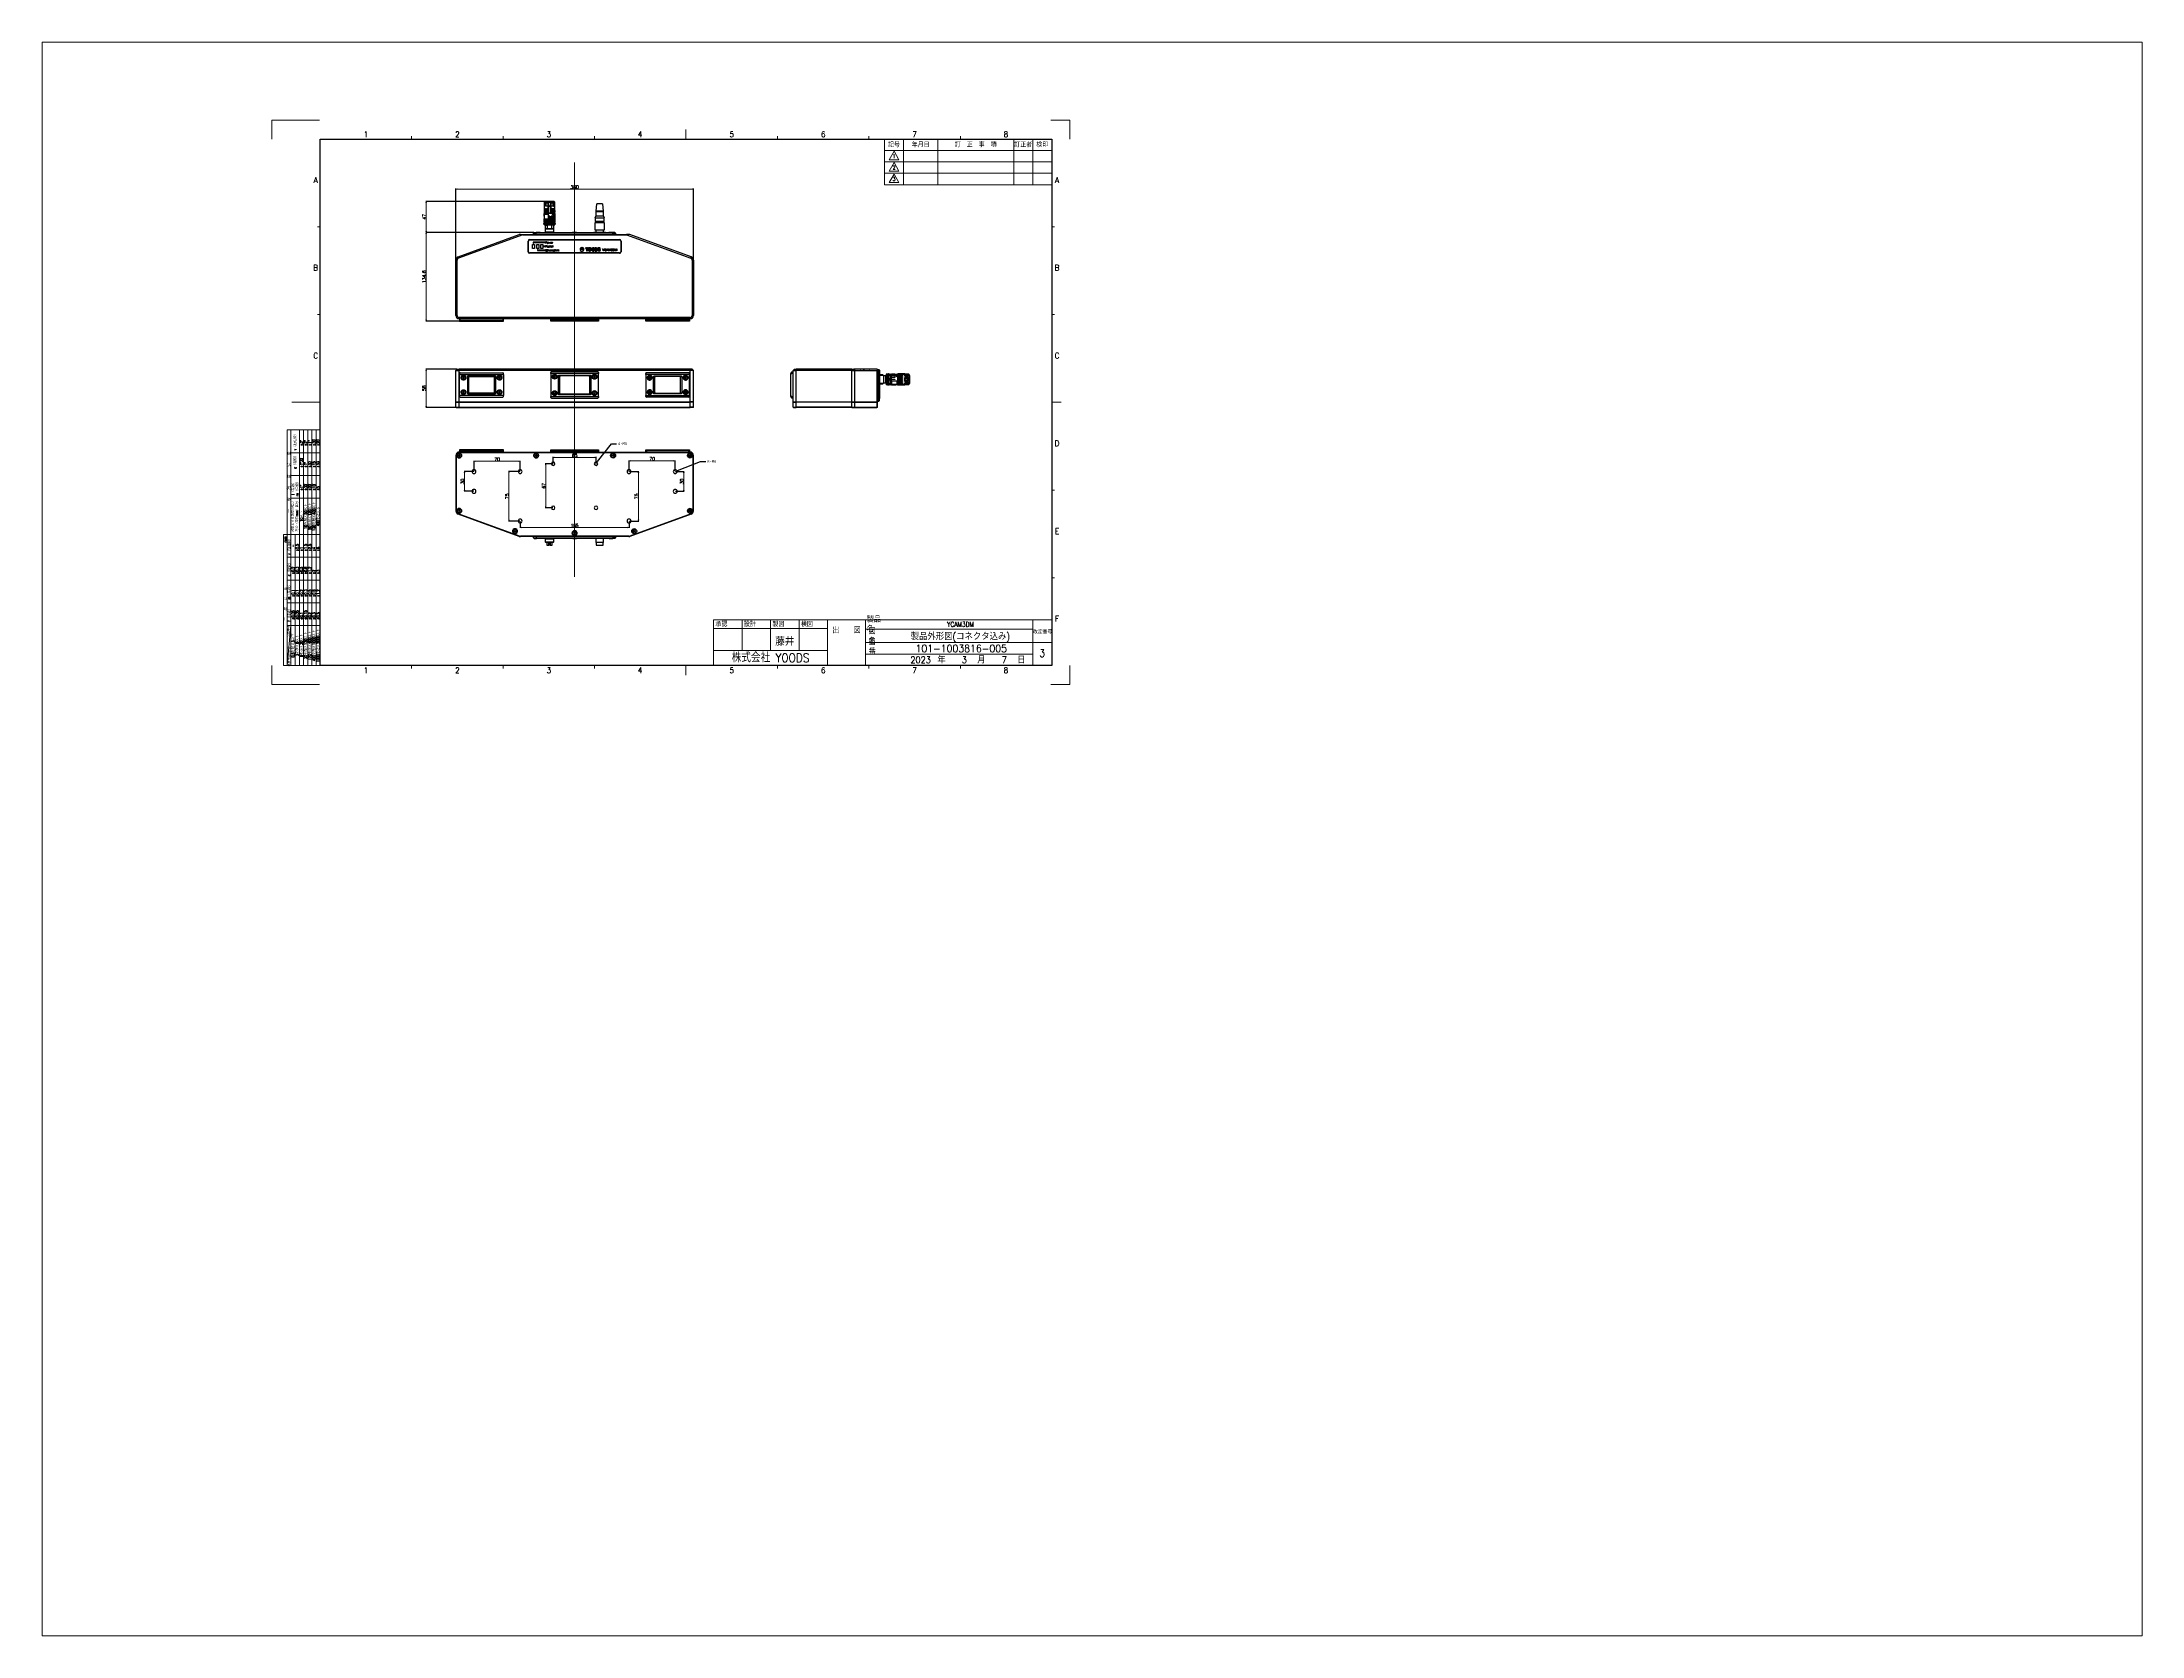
# Paper-space layout 'レイアウト2' of a CAD drawing. Header units: millimetres. Extents: x 26 to 231, y 20 to 176.
# The model-space entities are those that its viewports show. They can reach past a viewport. Long polylines and large blocks are cut down to what shows.
import ezdxf
from ezdxf import colors
from ezdxf.entities.mleader import LeaderData, LeaderLine
from ezdxf.enums import TextEntityAlignment as Align
from ezdxf.math import Vec2, Vec3

# ---------------------------------------------------------------- set-up
doc = ezdxf.new("R2010")
doc.units = ezdxf.units.MM
for name, pattern in [('AI-Linetype-1', [8.946, 5.315, -1.594, 0.443, -1.594]), ('CENTER', [50.8, 31.75, -6.35, 6.35, -6.35]), ('PHANTOM', [63.5, 31.75, -6.35, 6.35, -6.35, 6.35, -6.35])]:
    doc.linetypes.add(name, pattern=pattern)
for name, color, linetype, lineweight in [('05 Center', 3, 'CENTER', 15), ('06 Phantom', 3, 'PHANTOM', 15), ('07 Dimension', 4, 'Continuous', 15), ('AM_BOR', 7, 'Continuous', 15), ('トンボ', 3, 'Continuous', 15)]:
    doc.layers.add(name, color=color, linetype=linetype, lineweight=lineweight)
for name, color, linetype, lineweight, true_color in [('9', 7, 'Continuous', 70, 0x8f9faf), ('Layer 1', 7, 'Continuous', 70, 0x9f8faf), ('ガラスカバー', 7, 'Continuous', 70, 0x8f8faf), ('トップ', 7, 'Continuous', 70, 0xafaf8f), ('ネジ', 7, 'Continuous', 70, 0xaf8f8f), ('パッキン', 7, 'Continuous', 70, 0x8f9faf), ('ボトム', 7, 'Continuous', 70, 0xafaf8f), ('背面フタ', 7, 'Continuous', 70, 0xaf8f8f), ('銘板', 7, 'Continuous', 70, 0xaf8f8f)]:
    doc.layers.add(name, color=color, linetype=linetype, lineweight=lineweight, true_color=true_color)
doc.styles.add('BIGFONT', font='ROMANS.SHX', dxfattribs={"bigfont": 'bigfont'})
doc.styles.get("Standard").update_dxf_attribs({"font": 'monotxt.shx', "height": 1.6, "bigfont": '@extfont2.shx'})
doc.styles.add('TOKURA STANDARD', font='simplex.shx', dxfattribs={"width": 0.9, "bigfont": 'extfont.shx'})
doc.dimstyles.new('ISO-25', dxfattribs={"dimscale": 0.5, "dimtxt": 3.2, "dimasz": 2.5, "dimexe": 1.25, "dimexo": 1, "dimgap": 1, "dimtad": 1, "dimdsep": 46, "dimtxsty": 'Standard', "dimblk": 'OPEN', "dimcen": 2.5, "dimclrd": 256, "dimclre": 256, "dimclrt": 256, "dimadec": 0, "dimazin": 0, "dimtfac": 1, "dimtmove": 0, "dimatfit": 3, "dimldrblk": 'OPEN', "dimfxl": 1, "dimlwd": -1, "dimarcsym": 0})

# ---------------------------------------------------------------- blocks, each defined once
blk = doc.blocks.new('TOKURA_JIS_A3_2008')
at = {"layer": 'AM_BOR'}
for p, q in [((73.5, 287), (73.5, 288.5)), ((121.7, 287), (121.7, 288.5)), ((169.8, 287), (169.8, 288.5)), ((217.9, 287), (217.9, 292)), ((266, 287), (266, 288.5)), ((314.1, 287), (314.1, 288.5)), ((362.3, 287), (362.3, 288.5)), ((25.4, 240.8), (23.9, 240.8)), ((410.4, 240.8), (411.9, 240.8)), ((25.4, 194.7), (23.9, 194.7)), ((410.4, 194.7), (411.9, 194.7)), ((25.4, 148.5), (10.4, 148.5)), ((25.4, 148.5), (20.4, 148.5)), ((410.4, 148.5), (415.4, 148.5)), ((410.4, 148.5), (415.4, 148.5)), ((410.4, 102.3), (411.9, 102.3)), ((410.4, 56.2), (411.9, 56.2)), ((73.5, 10), (73.5, 8.5)), ((121.7, 10), (121.7, 8.5)), ((169.8, 10), (169.8, 8.5)), ((217.9, 10), (217.9, 5)), ((266, 10), (266, 8.5)), ((314.1, 10), (314.1, 8.5)), ((362.3, 10), (362.3, 8.5))]:
    blk.add_line(p, q, dxfattribs=at)
at = {"layer": 'AM_BOR', "lineweight": 30}
for p, q in [((25.4, 287), (410.4, 287)), ((25.4, 10), (25.4, 287)), ((410.4, 287), (410.4, 10)), ((410.4, 10), (25.4, 10))]:
    blk.add_line(p, q, dxfattribs=at)
at = {"layer": 'AM_BOR', "lineweight": 15}
for p, q in [((25.4, 134), (8, 134)), ((8, 134), (8, 79)), ((10, 134), (10, 79)), ((14.4, 134), (14.4, 79)), ((16.6, 134), (16.6, 79)), ((18.8, 134), (18.8, 79)), ((21, 134), (21, 79)), ((23.2, 134), (23.2, 79)), ((25.4, 122), (10, 122)), ((25.4, 110), (10, 110)), ((25.4, 98), (10, 98)), ((6, 79), (6, 10)), ((25.4, 79), (6, 79)), ((8, 79), (8, 10)), ((10, 79), (10, 10)), ((12.2, 79), (12.2, 10)), ((14.4, 79), (14.4, 10)), ((16.6, 79), (16.6, 10)), ((18.8, 79), (18.8, 10)), ((21, 79), (21, 10)), ((23.2, 79), (23.2, 10)), ((25.4, 67), (8, 67)), ((25.4, 55), (8, 55)), ((25.4, 43), (8, 43)), ((8, 10), (10, 31)), ((25.4, 31), (8, 31)), ((25.4, 10), (6, 10))]:
    blk.add_line(p, q, dxfattribs=at)
at = {"layer": 'トンボ'}
for p, q in [((0, 297), (25, 297)), ((0, 287), (0, 297)), ((410, 297), (420, 297)), ((420, 297), (420, 287)), ((0, 0), (0, 10)), ((25, 0), (0, 0)), ((420, 0), (410, 0)), ((420, 10), (420, 0))]:
    blk.add_line(p, q, dxfattribs=at)
at = {"layer": 'AM_BOR', "style": 'TOKURA STANDARD', "width": 0.9}
for s, p in [('1', (49.5, 288)), ('2', (97.6, 288)), ('3', (145.7, 288)), ('4', (193.8, 288)), ('5', (242, 288)), ('6', (290.1, 288)), ('7', (338.2, 288)), ('8', (386.3, 288)), ('A', (23, 263.9)), ('A', (413.2, 263.9)), ('B', (23, 217.8)), ('B', (413.2, 217.8)), ('C', (23, 171.6)), ('C', (413.2, 171.6)), ('D', (413.2, 125.4)), ('E', (413.2, 79.2)), ('F', (413.2, 33.1)), ('1', (49.5, 6)), ('2', (97.6, 6)), ('3', (145.7, 6)), ('4', (193.8, 6)), ('5', (242, 6)), ('6', (290.1, 6)), ('7', (338.2, 6)), ('8', (386.3, 6))]:
    blk.add_text(s, height=3, dxfattribs=at).set_placement(p, align=Align.CENTER)
at = {"layer": 'AM_BOR', "lineweight": 15, "rotation": 90, "style": 'TOKURA STANDARD'}
for s, insert, char_height, width, attachment_point in [('v（極粗級）', (12.2, 128), 1.4, 14, 5), ('±3°', (15.5, 125.6), 1.4, 8.418, 4), ('±2°', (17.7, 125.6), 1.4, 8.418, 4), ('±1°', (19.9, 125.6), 1.4, 8.418, 4), ('±30’', (22.1, 125.6), 1.4, 8.418, 4), ('±20’', (24.3, 125.6), 1.4, 8.418, 4), ('一\u3000\u3000般\u3000\u3000角\u3000\u3000度\u3000\u3000公\u3000\u3000差', (8.9, 106.5), 1.6, 39.723, 5), ('c（粗級）', (12.2, 117.5), 1.4, 14, 5), ('±1°30’', (15.5, 114.1), 1.4, 8.418, 4), ('±1°', (17.7, 114.1), 1.4, 8.418, 4), ('±30’', (19.9, 114.1), 1.4, 8.418, 4), ('±15’', (22.1, 114.1), 1.4, 8.418, 4), ('±10’', (24.3, 114.1), 1.4, 8.418, 4), ('f（精級）', (11.1, 103.5), 1.4, 14, 5), ('m（中級）', (13.3, 103.5), 1.4, 14, 5), ('±1°', (15.5, 102.1), 1.4, 8.418, 4), ('±30’', (17.7, 102.1), 1.4, 8.418, 4), ('±20’', (19.9, 102.1), 1.4, 8.418, 4), ('±10’', (22.1, 102.1), 1.4, 8.418, 4), ('±5’', (24.3, 102.1), 1.4, 8.418, 4), ('対象とする角度の短い\\P方の（単位mm）区分', (12.1, 88.5), 1.3, 27.71, 5), ('10以下', (15.5, 88.5), 1.4, 27.71, 5), ('10を超え50以下', (17.7, 88.5), 1.4, 27.71, 5), ('50を超え120以下', (19.9, 88.5), 1.4, 27.71, 5), ('120を超え400以下', (22.1, 88.5), 1.4, 27.71, 5), ('400を超える', (24.3, 88.5), 1.4, 27.71, 5), ('mm', (7, 78), 1.4, 14, 6), ('v（極粗級）', (9, 73), 1.4, 14, 5), ('-', (11.1, 73), 1.4, 8.418, 5), ('±0.5', (13.3, 70.1), 1.4, 8.418, 4), ('±1', (15.5, 70.1), 1.4, 8.418, 4), ('±1.5', (17.7, 70.1), 1.4, 8.418, 4), ('±2.5', (19.9, 70.1), 1.4, 8.418, 4), ('±4', (22.1, 70.1), 1.4, 8.418, 4), ('±6', (24.3, 70.1), 1.4, 8.418, 4), ('c（粗級）', (9, 61), 1.4, 14, 5), ('±0.2', (11.1, 58.1), 1.4, 8.418, 4), ('±0.3', (13.3, 58.1), 1.4, 8.418, 4), ('±0.5', (15.5, 58.1), 1.4, 8.418, 4), ('±0.8', (17.7, 58.1), 1.4, 8.418, 4), ('±1.2', (19.9, 58.1), 1.4, 8.418, 4), ('±2', (22.1, 58.1), 1.4, 8.418, 4), ('±3', (24.3, 58.1), 1.4, 8.418, 4), ('一\u3000\u3000般\u3000\u3000公\u3000\u3000差', (7, 42.5), 1.4, 22.066, 5), ('m（中級）', (9, 49), 1.4, 14, 5), ('±0.1', (11.1, 46.1), 1.4, 8.418, 4), ('±0.1', (13.3, 46.1), 1.4, 8.418, 4), ('±0.2', (15.5, 46.1), 1.4, 8.418, 4), ('±0.3', (17.7, 46.1), 1.4, 8.418, 4), ('±0.5', (19.9, 46.1), 1.4, 8.418, 4), ('±0.8', (22.1, 46.1), 1.4, 8.418, 4), ('±1.2', (24.3, 46.1), 1.4, 8.418, 4), ('f（精級）', (9, 37), 1.4, 14, 5), ('±0.05', (11.1, 34.1), 1.4, 8.418, 4), ('±0.05', (13.3, 34.1), 1.4, 8.418, 4), ('±0.1', (15.5, 34.1), 1.4, 8.418, 4), ('±0.15', (17.7, 34.1), 1.4, 8.418, 4), ('±0.2', (19.9, 34.1), 1.4, 8.418, 4), ('±0.3', (22.1, 34.1), 1.4, 8.418, 4), ('±0.5', (24.3, 34.1), 1.4, 8.418, 4), ('公差等級', (8.7, 28.1), 1.2, 6.593, 5), ('0.5を超え3以下', (11.1, 20.5), 1.4, 27.71, 5), ('3を超え6以下', (13.3, 20.5), 1.4, 27.71, 5), ('6を超え30以下', (15.5, 20.5), 1.4, 27.71, 5), ('30を超え120以下', (17.7, 20.5), 1.4, 27.71, 5), ('120を超え400以下', (19.9, 20.5), 1.4, 27.71, 5), ('400を超え1000以下', (22.1, 20.5), 1.4, 27.71, 5), ('1000を超え2000以下', (24.3, 20.5), 1.4, 27.71, 5), ('基準寸法の区分', (9.2, 14.8), 1.2, 11.618, 5)]:
    blk.add_mtext(s, dxfattribs=dict(at, insert=insert, char_height=char_height, width=width, attachment_point=attachment_point))
blk = doc.blocks.new('tokura08-revi0')
at = {"layer": 'AM_BOR'}
for p, q in [((-88, 6), (0, 6)), ((-88, 6), (-88, 0)), ((0, 0), (-88, 0)), ((-88, 0), (0, 0)), ((-78, 0), (-78, 6)), ((-60, 0), (-60, 6)), ((-20, 6), (-20, 0)), ((-10, 0), (-10, 6)), ((0, 6), (0, 0))]:
    blk.add_line(p, q, dxfattribs=at)
at = {"layer": 'AM_BOR', "char_height": 2.5, "attachment_point": 5, "style": 'TOKURA STANDARD'}
for s, insert, width in [('記号', (-83, 3), 10), ('年月日', (-69, 3), 15), ('訂\u3000正\u3000事\u3000項', (-40, 3), 40), ('訂正者', (-15, 3), 10), ('検印', (-5, 3), 10)]:
    blk.add_mtext(s, dxfattribs=dict(at, insert=insert, width=width))
blk = doc.blocks.new('tokura08-revi1')
at = {"layer": 'AM_BOR'}
for p, q in [((-88, 6), (-88, 0)), ((-88, 0), (0, 0)), ((-85.6, 1.1), (-83, 5.6)), ((-85.6, 1.1), (-80.4, 1.1)), ((-80.4, 1.1), (-83, 5.6)), ((-78, 6), (-78, 0)), ((-60, 6), (-60, 0)), ((-20, 6), (-20, 0)), ((-10, 6), (-10, 0)), ((0, 0), (0, 6))]:
    blk.add_line(p, q, dxfattribs=at)
at = {"layer": 'AM_BOR', "style": 'TOKURA STANDARD', "width": 0.9}
for tag, p in [('GEN-REV-NR{4}', (-83, 3)), ('GEN-REV-DAT{8}', (-69, 3)), ('GEN-REV-NAME{4}', (-15, 3)), ('GEN-REV-BLK{4}', (-5, 3))]:
    blk.add_attdef(tag, text='', height=2, dxfattribs=at).set_placement(p, align=Align.MIDDLE_CENTER)
blk.add_attdef('GEN-REV-TEXT1{19}', text='', height=2, dxfattribs=at).set_placement((-59, 3), align=Align.MIDDLE_LEFT)
blk = doc.blocks.new('*U31')
at = {"layer": 'AM_BOR'}
for p, q in [((-118, 24.1), (-178, 24.1)), ((-178, 24.1), (-178, 0)), ((-163, 24.1), (-163, 8)), ((-148, 24.1), (-148, 8)), ((-133, 24.1), (-133, 8)), ((-118, 24.1), (-118, 0)), ((-118, 24.1), (-98, 24.1)), ((-98, 24.1), (0, 24.1)), ((-98, 24.1), (-98, 0)), ((-10, 24.1), (-10, 0)), ((0, 0), (0, 24.1)), ((-118, 19.5), (-178, 19.5)), ((-10, 19.2), (-98, 19.2)), ((0, 12.1), (-98, 12.1)), ((-178, 8), (-118, 8)), ((-178, 0), (0, 0)), ((-98, 6), (-10, 6))]:
    blk.add_line(p, q, dxfattribs=at)
at = {"layer": 'AM_BOR', "style": 'TOKURA STANDARD'}
for s, insert, char_height, width, attachment_point in [('承認', (-177, 23), 2.5, 14, 1), ('設計', (-162, 23), 2.5, 14, 1), ('製図', (-147, 23), 2.5, 14, 1), ('検図', (-132, 23), 2.5, 14, 1), ('製品名', (-97.4, 21.7), 3, 9.482, 4), ('出    図', (-108, 18.5), 3, 18.75, 5), ('図名', (-94.5, 15.4), 3, 7, 5), ('図番', (-94.5, 9.8), 3, 7, 5), ('改定番号', (-4.8, 17.7), 2, 10.002, 5), ('株式会社 YOODS', (-148, 4), 4.5, 60, 5), ('{\\C7;年}', (-58, 2.9), 3.5, 6, 5), ('{\\C7;月}', (-37, 2.9), 3.5, 6, 5), ('{\\C7;日}', (-16, 2.9), 3.5, 6, 5)]:
    blk.add_mtext(s, dxfattribs=dict(at, insert=insert, char_height=char_height, width=width, attachment_point=attachment_point))
at = {"layer": 'AM_BOR', "style": 'TOKURA STANDARD', "width": 0.9}
for tag, height, p in [('SEIHINMEI{20.1}', 2.5, (-48, 21.7)), ('SYOUNIN{3.5}', 4, (-170.5, 12.5)), ('SEKKEI{3.5}', 4, (-155.5, 12.5)), ('SEIZU{3.5}', 4, (-140.5, 12.5)), ('KENZU{3.5}', 4, (-125.5, 12.5)), ('ZUBAN{11.6}', 4, (-47.6, 9)), ('ZUMEI{20.1}', 3.5, (-48.1, 15.2)), ('NEN{4.57}', 3.5, (-69, 3)), ('TUKI{2.28}', 3.5, (-46, 3)), ('NITI{2.28}', 3.5, (-25, 3)), ('REV{2}', 4, (-5, 6.5))]:
    blk.add_attdef(tag, text='', height=height, dxfattribs=at).set_placement(p, align=Align.MIDDLE_CENTER)
blk = doc.blocks.new('_Open')
at = {"color": 0, "linetype": 'ByBlock', "lineweight": -2}
for p, q in [((-1, 0.2), (0, 0)), ((-1, -0.2), (0, 0)), ((0, 0), (-1, 0))]:
    blk.add_line(p, q, dxfattribs=at)
blk = doc.blocks.new('*D85')
at = {"layer": '07 Dimension', "linetype": 'AI-Linetype-1', "lineweight": -2, "ltscale": 0.15, "transparency": 16777216}
for p, q in [((-577.2, 384.3), (-577.2, 492)), ((-217.2, 384.3), (-217.2, 492))]:
    blk.add_line(p, q, dxfattribs=at)
at = {"layer": '07 Dimension', "ltscale": 0.15, "transparency": 16777216}
blk.add_line((-575.2, 491.4), (-219.2, 491.4), dxfattribs=at)
at = {"layer": 'Defpoints', "color": 0, "ltscale": 0.15, "transparency": 16777216}
for p in [(-217.2, 491.4), (-577.2, 383.8), (-217.2, 383.8)]:
    blk.add_point(p, dxfattribs=at)
at = {"layer": '07 Dimension', "ltscale": 0.15, "transparency": 16777216, "xscale": 2, "yscale": 2, "zscale": 2, "rotation": 180}
blk.add_blockref('_Open', (-577.2, 491.4), dxfattribs=at)
at = {"layer": '07 Dimension', "ltscale": 0.15, "transparency": 16777216, "xscale": 2, "yscale": 2, "zscale": 2}
blk.add_blockref('_Open', (-217.2, 491.4), dxfattribs=at)
at = {"layer": '07 Dimension', "ltscale": 0.15, "transparency": 16777216, "insert": (-397.2, 494.4), "char_height": 5, "attachment_point": 5, "style": 'BIGFONT'}
blk.add_mtext('360', dxfattribs=at)
blk = doc.blocks.new('*D86')
at = {"layer": '07 Dimension', "linetype": 'AI-Linetype-1', "lineweight": -2, "ltscale": 0.15, "transparency": 16777216}
for p, q in [((-458.8, 425.7), (-622.8, 425.7)), ((-572, 291.1), (-622.8, 291.1))]:
    blk.add_line(p, q, dxfattribs=at)
at = {"layer": '07 Dimension', "ltscale": 0.15, "transparency": 16777216}
blk.add_line((-622.2, 423.7), (-622.2, 293.1), dxfattribs=at)
at = {"layer": 'Defpoints', "color": 0, "ltscale": 0.15, "transparency": 16777216}
for p in [(-458.3, 425.7), (-622.2, 291.1), (-571.5, 291.1)]:
    blk.add_point(p, dxfattribs=at)
at = {"layer": '07 Dimension', "ltscale": 0.15, "transparency": 16777216, "xscale": 2, "yscale": 2, "zscale": 2}
for p, rotation in [((-622.2, 425.7), 90), ((-622.2, 291.1), 270)]:
    blk.add_blockref('_Open', p, dxfattribs=dict(at, rotation=rotation))
at = {"layer": '07 Dimension', "ltscale": 0.15, "transparency": 16777216, "insert": (-625.2, 358.4), "char_height": 5, "attachment_point": 5, "rotation": 90, "style": 'BIGFONT'}
blk.add_mtext('134.6', dxfattribs=at)
blk = doc.blocks.new('*D87')
at = {"layer": '07 Dimension', "linetype": 'AI-Linetype-1', "lineweight": -2, "ltscale": 0.15, "transparency": 16777216}
for p, q in [((-441.7, 472.7), (-622.8, 472.7)), ((-458.8, 425.7), (-622.8, 425.7))]:
    blk.add_line(p, q, dxfattribs=at)
at = {"layer": '07 Dimension', "ltscale": 0.15, "transparency": 16777216}
blk.add_line((-622.2, 427.7), (-622.2, 470.7), dxfattribs=at)
at = {"layer": 'Defpoints', "color": 0, "ltscale": 0.15, "transparency": 16777216}
for p in [(-622.2, 472.7), (-441.2, 472.7), (-458.3, 425.7)]:
    blk.add_point(p, dxfattribs=at)
at = {"layer": '07 Dimension', "ltscale": 0.15, "transparency": 16777216, "xscale": 2, "yscale": 2, "zscale": 2}
for p, rotation in [((-622.2, 472.7), 90), ((-622.2, 425.7), 270)]:
    blk.add_blockref('_Open', p, dxfattribs=dict(at, rotation=rotation))
at = {"layer": '07 Dimension', "ltscale": 0.15, "transparency": 16777216, "insert": (-625.2, 449.2), "char_height": 5, "attachment_point": 5, "rotation": 90, "style": 'BIGFONT'}
blk.add_mtext('47', dxfattribs=at)
blk = doc.blocks.new('*D88')
at = {"layer": '07 Dimension', "linetype": 'AI-Linetype-1', "lineweight": -2, "ltscale": 0.15, "transparency": 16777216}
for p, q in [((-575.7, 218.5), (-622.8, 218.5)), ((-577.2, 160.5), (-622.8, 160.5))]:
    blk.add_line(p, q, dxfattribs=at)
at = {"layer": '07 Dimension', "ltscale": 0.15, "transparency": 16777216}
blk.add_line((-622.2, 216.5), (-622.2, 162.5), dxfattribs=at)
at = {"layer": 'Defpoints', "color": 0, "ltscale": 0.15, "transparency": 16777216}
for p in [(-575.2, 218.5), (-622.2, 160.5), (-576.7, 160.5)]:
    blk.add_point(p, dxfattribs=at)
at = {"layer": '07 Dimension', "ltscale": 0.15, "transparency": 16777216, "xscale": 2, "yscale": 2, "zscale": 2}
for p, rotation in [((-622.2, 218.5), 90), ((-622.2, 160.5), 270)]:
    blk.add_blockref('_Open', p, dxfattribs=dict(at, rotation=rotation))
at = {"layer": '07 Dimension', "ltscale": 0.15, "transparency": 16777216, "insert": (-625.2, 189.5), "char_height": 5, "attachment_point": 5, "rotation": 90, "style": 'BIGFONT'}
blk.add_mtext('58', dxfattribs=at)
blk = doc.blocks.new('*D89')
at = {"layer": '07 Dimension', "linetype": 'AI-Linetype-1', "lineweight": -2, "ltscale": 0.15, "transparency": 16777216}
for p, q in [((-429.7, 75.7), (-429.7, 85.5)), ((-364.7, 75.7), (-364.7, 85.5))]:
    blk.add_line(p, q, dxfattribs=at)
at = {"layer": '07 Dimension', "ltscale": 0.15, "transparency": 16777216}
blk.add_line((-427.7, 84.8), (-366.7, 84.8), dxfattribs=at)
at = {"layer": 'Defpoints', "color": 0, "ltscale": 0.15, "transparency": 16777216}
for p in [(-429.7, 75.2), (-364.7, 84.8), (-364.7, 75.2)]:
    blk.add_point(p, dxfattribs=at)
at = {"layer": '07 Dimension', "ltscale": 0.15, "transparency": 16777216, "xscale": 2, "yscale": 2, "zscale": 2, "rotation": 180}
blk.add_blockref('_Open', (-429.7, 84.8), dxfattribs=at)
at = {"layer": '07 Dimension', "ltscale": 0.15, "transparency": 16777216, "xscale": 2, "yscale": 2, "zscale": 2}
blk.add_blockref('_Open', (-364.7, 84.8), dxfattribs=at)
at = {"layer": '07 Dimension', "ltscale": 0.15, "transparency": 16777216, "insert": (-397.2, 87.8), "char_height": 5, "attachment_point": 5, "style": 'BIGFONT'}
blk.add_mtext('65', dxfattribs=at)
blk = doc.blocks.new('*D90')
at = {"layer": '07 Dimension', "linetype": 'AI-Linetype-1', "lineweight": -2, "ltscale": 0.15, "transparency": 16777216}
for p, q in [((-430.2, 75.2), (-441.6, 75.2)), ((-430.2, 8.2), (-441.6, 8.2))]:
    blk.add_line(p, q, dxfattribs=at)
at = {"layer": '07 Dimension', "ltscale": 0.15, "transparency": 16777216}
blk.add_line((-441, 73.2), (-441, 10.2), dxfattribs=at)
at = {"layer": 'Defpoints', "color": 0, "ltscale": 0.15, "transparency": 16777216}
for p in [(-429.7, 75.2), (-441, 8.2), (-429.7, 8.2)]:
    blk.add_point(p, dxfattribs=at)
at = {"layer": '07 Dimension', "ltscale": 0.15, "transparency": 16777216, "xscale": 2, "yscale": 2, "zscale": 2}
for p, rotation in [((-441, 75.2), 90), ((-441, 8.2), 270)]:
    blk.add_blockref('_Open', p, dxfattribs=dict(at, rotation=rotation))
at = {"layer": '07 Dimension', "ltscale": 0.15, "transparency": 16777216, "insert": (-444, 41.7), "char_height": 5, "attachment_point": 5, "rotation": 90, "style": 'BIGFONT'}
blk.add_mtext('67', dxfattribs=at)
blk = doc.blocks.new('*D91')
at = {"layer": '07 Dimension', "linetype": 'AI-Linetype-1', "lineweight": -2, "ltscale": 0.15, "transparency": 16777216}
for p, q in [((-549.7, 63.8), (-549.7, 79.4)), ((-479.7, 63.8), (-479.7, 79.4))]:
    blk.add_line(p, q, dxfattribs=at)
at = {"layer": '07 Dimension', "ltscale": 0.15, "transparency": 16777216}
blk.add_line((-547.7, 78.8), (-481.7, 78.8), dxfattribs=at)
at = {"layer": 'Defpoints', "color": 0, "ltscale": 0.15, "transparency": 16777216}
for p in [(-479.7, 78.8), (-549.7, 63.3), (-479.7, 63.3)]:
    blk.add_point(p, dxfattribs=at)
at = {"layer": '07 Dimension', "ltscale": 0.15, "transparency": 16777216, "xscale": 2, "yscale": 2, "zscale": 2, "rotation": 180}
blk.add_blockref('_Open', (-549.7, 78.8), dxfattribs=at)
at = {"layer": '07 Dimension', "ltscale": 0.15, "transparency": 16777216, "xscale": 2, "yscale": 2, "zscale": 2}
blk.add_blockref('_Open', (-479.7, 78.8), dxfattribs=at)
at = {"layer": '07 Dimension', "ltscale": 0.15, "transparency": 16777216, "insert": (-514.7, 81.8), "char_height": 5, "attachment_point": 5, "style": 'BIGFONT'}
blk.add_mtext('70', dxfattribs=at)
blk = doc.blocks.new('*D93')
at = {"layer": '07 Dimension', "linetype": 'AI-Linetype-1', "lineweight": -2, "ltscale": 0.15, "transparency": 16777216}
for p, q in [((-314.7, 63.3), (-314.7, 80)), ((-244.7, 63.8), (-244.7, 80))]:
    blk.add_line(p, q, dxfattribs=at)
at = {"layer": '07 Dimension', "ltscale": 0.15, "transparency": 16777216}
blk.add_line((-312.7, 79.4), (-246.7, 79.4), dxfattribs=at)
at = {"layer": 'Defpoints', "color": 0, "ltscale": 0.15, "transparency": 16777216}
for p in [(-244.7, 79.4), (-314.7, 62.8), (-244.7, 63.3)]:
    blk.add_point(p, dxfattribs=at)
at = {"layer": '07 Dimension', "ltscale": 0.15, "transparency": 16777216, "xscale": 2, "yscale": 2, "zscale": 2, "rotation": 180}
blk.add_blockref('_Open', (-314.7, 79.4), dxfattribs=at)
at = {"layer": '07 Dimension', "ltscale": 0.15, "transparency": 16777216, "xscale": 2, "yscale": 2, "zscale": 2}
blk.add_blockref('_Open', (-244.7, 79.4), dxfattribs=at)
at = {"layer": '07 Dimension', "ltscale": 0.15, "transparency": 16777216, "insert": (-279.7, 82.4), "char_height": 5, "attachment_point": 5, "style": 'BIGFONT'}
blk.add_mtext('70', dxfattribs=at)
blk = doc.blocks.new('*D94')
at = {"layer": '07 Dimension', "linetype": 'AI-Linetype-1', "lineweight": -2, "ltscale": 0.15, "transparency": 16777216}
for p, q in [((-314.2, 63.3), (-299.6, 63.3)), ((-314.2, -11.7), (-299.6, -11.7))]:
    blk.add_line(p, q, dxfattribs=at)
at = {"layer": '07 Dimension', "ltscale": 0.15, "transparency": 16777216}
blk.add_line((-300.3, 61.3), (-300.3, -9.7), dxfattribs=at)
at = {"layer": 'Defpoints', "color": 0, "ltscale": 0.15, "transparency": 16777216}
for p in [(-314.7, 63.3), (-314.7, -11.7), (-300.3, -11.7)]:
    blk.add_point(p, dxfattribs=at)
at = {"layer": '07 Dimension', "ltscale": 0.15, "transparency": 16777216, "xscale": 2, "yscale": 2, "zscale": 2}
for p, rotation in [((-300.3, 63.3), 90), ((-300.3, -11.7), 270)]:
    blk.add_blockref('_Open', p, dxfattribs=dict(at, rotation=rotation))
at = {"layer": '07 Dimension', "ltscale": 0.15, "transparency": 16777216, "insert": (-303.3, 25.8), "char_height": 5, "attachment_point": 5, "rotation": 90, "style": 'BIGFONT'}
blk.add_mtext('75', dxfattribs=at)
blk = doc.blocks.new('*D95')
at = {"layer": '07 Dimension', "linetype": 'AI-Linetype-1', "lineweight": -2, "ltscale": 0.15, "transparency": 16777216}
for p, q in [((-244.2, 63.3), (-231, 63.3)), ((-244.2, 33.3), (-231, 33.3))]:
    blk.add_line(p, q, dxfattribs=at)
at = {"layer": '07 Dimension', "ltscale": 0.15, "transparency": 16777216}
blk.add_line((-231.6, 61.3), (-231.6, 35.3), dxfattribs=at)
at = {"layer": 'Defpoints', "color": 0, "ltscale": 0.15, "transparency": 16777216}
for p in [(-244.7, 63.3), (-244.7, 33.3), (-231.6, 33.3)]:
    blk.add_point(p, dxfattribs=at)
at = {"layer": '07 Dimension', "ltscale": 0.15, "transparency": 16777216, "xscale": 2, "yscale": 2, "zscale": 2}
for p, rotation in [((-231.6, 63.3), 90), ((-231.6, 33.3), 270)]:
    blk.add_blockref('_Open', p, dxfattribs=dict(at, rotation=rotation))
at = {"layer": '07 Dimension', "ltscale": 0.15, "transparency": 16777216, "insert": (-234.6, 48.3), "char_height": 5, "attachment_point": 5, "rotation": 90, "style": 'BIGFONT'}
blk.add_mtext('30', dxfattribs=at)
blk = doc.blocks.new('*D96')
at = {"layer": '07 Dimension', "linetype": 'AI-Linetype-1', "lineweight": -2, "ltscale": 0.15, "transparency": 16777216}
for p, q in [((-550.2, 63.3), (-564.8, 63.3)), ((-550.2, 33.3), (-564.8, 33.3))]:
    blk.add_line(p, q, dxfattribs=at)
at = {"layer": '07 Dimension', "ltscale": 0.15, "transparency": 16777216}
blk.add_line((-564.2, 61.3), (-564.2, 35.3), dxfattribs=at)
at = {"layer": 'Defpoints', "color": 0, "ltscale": 0.15, "transparency": 16777216}
for p in [(-564.2, 33.3), (-549.7, 63.3), (-549.7, 33.3)]:
    blk.add_point(p, dxfattribs=at)
at = {"layer": '07 Dimension', "ltscale": 0.15, "transparency": 16777216, "xscale": 2, "yscale": 2, "zscale": 2}
for p, rotation in [((-564.2, 63.3), 90), ((-564.2, 33.3), 270)]:
    blk.add_blockref('_Open', p, dxfattribs=dict(at, rotation=rotation))
at = {"layer": '07 Dimension', "ltscale": 0.15, "transparency": 16777216, "insert": (-567.2, 48.3), "char_height": 5, "attachment_point": 5, "rotation": 90, "style": 'BIGFONT'}
blk.add_mtext('30', dxfattribs=at)
blk = doc.blocks.new('*D97')
at = {"layer": '07 Dimension', "linetype": 'AI-Linetype-1', "lineweight": -2, "ltscale": 0.15, "transparency": 16777216}
for p, q in [((-480.2, 63.3), (-497.3, 63.3)), ((-480.2, -11.7), (-497.3, -11.7))]:
    blk.add_line(p, q, dxfattribs=at)
at = {"layer": '07 Dimension', "ltscale": 0.15, "transparency": 16777216}
blk.add_line((-496.7, 61.3), (-496.7, -9.7), dxfattribs=at)
at = {"layer": 'Defpoints', "color": 0, "ltscale": 0.15, "transparency": 16777216}
for p in [(-479.7, 63.3), (-496.7, -11.7), (-479.7, -11.7)]:
    blk.add_point(p, dxfattribs=at)
at = {"layer": '07 Dimension', "ltscale": 0.15, "transparency": 16777216, "xscale": 2, "yscale": 2, "zscale": 2}
for p, rotation in [((-496.7, 63.3), 90), ((-496.7, -11.7), 270)]:
    blk.add_blockref('_Open', p, dxfattribs=dict(at, rotation=rotation))
at = {"layer": '07 Dimension', "ltscale": 0.15, "transparency": 16777216, "insert": (-499.7, 25.8), "char_height": 5, "attachment_point": 5, "rotation": 90, "style": 'BIGFONT'}
blk.add_mtext('75', dxfattribs=at)
blk = doc.blocks.new('*D98')
at = {"layer": '07 Dimension', "lineweight": -2, "ltscale": 0.15, "transparency": 16777216}
for p, q in [((-479.7, -12.2), (-479.7, -22.2)), ((-314.7, -12.2), (-314.7, -22.2))]:
    blk.add_line(p, q, dxfattribs=at)
at = {"layer": '07 Dimension', "ltscale": 0.15, "transparency": 16777216}
blk.add_line((-477.7, -21.6), (-316.7, -21.6), dxfattribs=at)
at = {"layer": 'Defpoints', "color": 0, "ltscale": 0.15, "transparency": 16777216}
for p in [(-479.7, -11.7), (-314.7, -11.7), (-314.7, -21.6)]:
    blk.add_point(p, dxfattribs=at)
at = {"layer": '07 Dimension', "ltscale": 0.15, "transparency": 16777216, "xscale": 2, "yscale": 2, "zscale": 2, "rotation": 180}
blk.add_blockref('_Open', (-479.7, -21.6), dxfattribs=at)
at = {"layer": '07 Dimension', "ltscale": 0.15, "transparency": 16777216, "xscale": 2, "yscale": 2, "zscale": 2}
blk.add_blockref('_Open', (-314.7, -21.6), dxfattribs=at)
at = {"layer": '07 Dimension', "ltscale": 0.15, "transparency": 16777216, "insert": (-397.2, -18.6), "char_height": 5, "attachment_point": 5, "style": 'TOKURA STANDARD'}
blk.add_mtext('165', dxfattribs=at)

msp = doc.modelspace()

# ---------------------------------------------------------------- linework, layer by layer
at = {"lineweight": -3}
for p, q in [((-365.873, 447.637), (-352.553, 447.637)), ((-365.873, 447.637), (-365.873, 442.327)), ((-365.863, 447.637), (-364.843, 450.367)), ((-364.843, 457.387), (-364.843, 450.367)), ((-364.843, 457.387), (-353.583, 457.387)), ((-353.583, 450.367), (-364.843, 450.367)), ((-364.312, 457.817), (-363.382, 468.867)), ((-364.312, 457.817), (-364.312, 457.387)), ((-354.114, 457.817), (-364.312, 457.817)), ((-355.044, 468.867), (-363.382, 468.867)), ((-355.044, 468.867), (-354.114, 457.817)), ((-354.114, 457.387), (-354.114, 457.817)), ((-353.583, 450.367), (-353.583, 457.387)), ((-353.583, 450.367), (-352.563, 447.637)), ((-352.553, 442.327), (-352.553, 447.637)), ((-366.663, 440.307), (-366.663, 429.317)), ((-351.763, 440.307), (-366.663, 440.307)), ((-366.663, 429.317), (-351.763, 429.317)), ((-352.553, 442.327), (-365.873, 442.327)), ((-363.685, 442.327), (-363.685, 440.307)), ((-354.74, 440.307), (-354.74, 442.327)), ((-351.763, 429.317), (-351.763, 440.307)), ((88.462, 194.791), (88.462, 194.86)), ((88.462, 194.791), (89.725, 194.791)), ((92.387, 194.791), (92.562, 194.791))]:
    msp.add_line(p, q, dxfattribs=at)
at = {"layer": '05 Center'}
msp.add_line((-397.213, -96.223, -368.054), (-397.213, 531.709, -368.054), dxfattribs=at)
at = {"layer": '9', "lineweight": -3}
for p, q in [((-442.213, 425.968), (-441.963, 426.113)), ((-442.213, 425.968), (-442.213, 425.695)), ((-441.463, 431.113), (-441.963, 430.613)), ((-428.463, 430.613), (-441.963, 430.613)), ((-441.963, 430.613), (-441.963, 426.113)), ((-428.463, 426.113), (-441.963, 426.113)), ((-428.963, 431.113), (-441.463, 431.113)), ((-428.463, 430.613), (-428.963, 431.113)), ((-428.463, 426.113), (-428.463, 430.613)), ((-428.213, 425.968), (-428.463, 426.113)), ((-428.213, 425.695), (-428.213, 425.968)), ((-364.935, 425.695), (-368.213, 425.695)), ((-365.213, 429.317), (-365.213, 425.695)), ((-362.49, 425.695), (-364.935, 425.695)), ((-355.935, 425.695), (-362.49, 425.695)), ((-353.49, 425.695), (-355.935, 425.695)), ((-350.213, 425.695), (-353.49, 425.695)), ((-353.213, 425.695), (-353.213, 429.317)), ((64.962, 204.457), (64.962, 207.003)), ((64.962, 201.634), (64.962, 204.457)), ((64.962, 195.957), (64.962, 201.634)), ((64.962, 197.046), (70.962, 197.046)), ((64.962, 195.576), (65.38, 196.3)), ((64.962, 194.546), (64.962, 195.957)), ((65.38, 209.8), (65.062, 210.351)), ((70.962, 209.046), (65.062, 209.046)), ((65.38, 209.045), (65.38, 209.8)), ((69.88, 209.8), (65.38, 209.8)), ((65.38, 196.3), (65.38, 197.046)), ((65.38, 196.3), (69.88, 196.3)), ((69.88, 209.045), (69.88, 209.8)), ((70.38, 209.3), (69.88, 209.8)), ((69.88, 196.3), (69.88, 197.046)), ((69.88, 196.3), (70.38, 196.8)), ((70.38, 209.045), (70.38, 209.3)), ((70.38, 196.8), (70.38, 197.046)), ((70.962, 209.046), (70.962, 197.046)), ((74.962, 208.196), (70.962, 208.196)), ((70.962, 197.896), (74.962, 197.896)), ((74.962, 197.896), (74.962, 208.196)), ((74.98, 206.852), (74.98, 206.858)), ((74.98, 204.024), (74.98, 206.852)), ((74.98, 203.775), (74.98, 204.024)), ((74.98, 203.63), (74.98, 203.775)), ((74.98, 202.47), (74.98, 202.325)), ((74.98, 202.325), (74.98, 202.075)), ((74.98, 199.248), (74.98, 202.075)), ((74.98, 199.241), (74.98, 199.248)), ((-442.213, -38.315), (-442.213, -38.589)), ((-442.213, -38.589), (-441.963, -38.733)), ((-441.963, -38.733), (-428.463, -38.733)), ((-441.963, -38.733), (-441.963, -43.233)), ((-441.963, -43.233), (-428.463, -43.233)), ((-441.963, -43.233), (-441.463, -43.733)), ((-441.463, -43.733), (-428.963, -43.733)), ((-439.221, -43.733), (-439.221, -48.133)), ((-439.208, -48.133), (-439.221, -48.133)), ((-439.208, -43.733), (-439.208, -48.133)), ((-439.208, -48.133), (-436.237, -48.133)), ((-439.019, -48.333), (-439.015, -48.333)), ((-439.015, -48.333), (-436.187, -48.333)), ((-436.237, -43.733), (-436.237, -48.133)), ((-436.237, -48.133), (-436.138, -48.133)), ((-435.938, -48.333), (-436.187, -48.333)), ((-436.138, -48.133), (-436.138, -43.733)), ((-435.738, -48.133), (-436.138, -48.133)), ((-435.793, -48.333), (-435.938, -48.333)), ((-435.738, -43.733), (-435.738, -48.133)), ((-435.593, -48.133), (-435.738, -48.133)), ((-435.593, -48.133), (-435.593, -43.733)), ((-435.593, -48.133), (-435.593, -43.733)), ((-434.833, -43.733), (-434.833, -48.133)), ((-434.833, -48.133), (-434.688, -48.133)), ((-434.688, -43.733), (-434.688, -48.133)), ((-434.688, -48.133), (-434.288, -48.133)), ((-434.633, -48.333), (-434.488, -48.333)), ((-434.488, -48.333), (-434.288, -48.333)), ((-434.288, -48.133), (-434.288, -43.733)), ((-434.288, -48.333), (-434.288, -48.133)), ((-434.288, -48.133), (-434.188, -48.133)), ((-434.238, -48.333), (-431.411, -48.333)), ((-434.188, -43.733), (-434.188, -48.133)), ((-434.188, -48.133), (-431.217, -48.133)), ((-431.404, -48.333), (-431.411, -48.333)), ((-431.217, -48.133), (-431.217, -43.733)), ((-431.217, -48.133), (-431.204, -48.133)), ((-431.204, -48.133), (-431.204, -43.733)), ((-431.204, -48.133), (-431.204, -43.733)), ((-428.963, -43.733), (-428.463, -43.233)), ((-428.213, -38.589), (-428.463, -38.733)), ((-428.463, -43.233), (-428.463, -38.733)), ((-428.213, -38.589), (-428.213, -38.315)), ((-365.213, -38.315), (-365.213, -44.315)), ((-353.213, -44.315), (-365.213, -44.315)), ((-364.363, -44.315), (-364.363, -48.315)), ((-364.363, -48.315), (-354.063, -48.315)), ((-354.063, -48.315), (-354.063, -44.315)), ((-353.213, -44.315), (-353.213, -38.315))]:
    msp.add_line(p, q, dxfattribs=at)
for centre, start, end in [((74.78, 203.775), 335.545256, 0), ((74.78, 203.63), 335.544602, 0), ((74.78, 203.63), 335.544987, 0), ((74.78, 206.858), 0, 24.228027), ((74.78, 206.858), 0, 24.22726), ((74.78, 202.325), 0, 24.226875), ((74.78, 199.241), 335.772744, 0), ((-435.938, -48.133), 270, 0), ((-434.488, -48.133), 180, 270)]:
    msp.add_arc(centre, 0.2, start, end, dxfattribs=at)
at = {"layer": '9', "lineweight": -3, "extrusion": (5.52573e-34, -3.01583e-46, -1)}
msp.add_ellipse((74.78, 206.852), major_axis=(-0.2, 0), ratio=0.96867751, start_param=2.71409816, end_param=3.14159265, dxfattribs=at)
at = {"layer": '9', "lineweight": -3, "extrusion": (4.85365e-33, 3.24099e-46, -1)}
msp.add_ellipse((74.78, 204.024), major_axis=(-0.2, 0), ratio=0.24832215, start_param=2.71476038, end_param=3.14159265, dxfattribs=at)
at = {"layer": '9', "lineweight": -3, "extrusion": (1.34725e-32, 1.14046e-46, -1)}
msp.add_ellipse((74.78, 202.075), major_axis=(0.2, 0), ratio=0.24832215, start_param=0, end_param=0.42283633, dxfattribs=at)
at = {"layer": '9', "lineweight": -3}
for centre, major_axis, ratio, start_param, end_param in [((74.78, 199.248), (-0.2, 0), 0.96867751, 2.7220653, 3.14159265), ((-439.021, -48.133), (0, 0.2), 1, 1.57079632, 3.14071292), ((-439.015, -48.133), (0, 0.2), 0.96867751, 1.57079633, 3.14159265), ((-431.411, -48.133), (0, -0.2), 0.96867751, 0, 1.57079633)]:
    msp.add_ellipse(centre, major_axis=major_axis, ratio=ratio, start_param=start_param, end_param=end_param, dxfattribs=at)
at = {"layer": '9', "lineweight": -3, "extrusion": (4.15185e-33, 4.2648e-46, -1)}
msp.add_ellipse((-436.187, -48.133), major_axis=(0, -0.2), ratio=0.24832215, start_param=0, end_param=1.57079633, dxfattribs=at)
at = {"layer": '9', "lineweight": -3, "extrusion": (-2.05389e-33, -6.18429e-47, -1)}
msp.add_ellipse((-434.238, -48.133), major_axis=(0, 0.2), ratio=0.24832215, start_param=1.57079633, end_param=3.14159265, dxfattribs=at)
at = {"layer": '9', "lineweight": -3}
for points, knots in [([(-440.947, 425.703), (-440.195, 425.876), (-439.441, 425.971), (-438.682, 425.968), (-437.946, 425.966), (-437.203, 425.87), (-436.473, 425.701)], [-0.00532037925, -0.00532037925, -0.00532037925, -0.00532037925, -0.00268147232, -0.00268147232, -0.00268147232, -0.00010803339, -0.00010803339, -0.00010803339, -0.00010803339]), ([(-431.713, 425.968), (-431.702, 425.968), (-431.692, 425.968), (-431.682, 425.968), (-430.948, 425.966), (-430.207, 425.87), (-429.479, 425.703)], [-0.00271740299, -0.00271740299, -0.00271740299, -0.00271740299, -0.00268147232, -0.00268147232, -0.00268147232, -0.00011511124, -0.00011511124, -0.00011511124, -0.00011511124]), ([(65.235, 197.046), (65.236, 197.02), (65.236, 196.995), (65.236, 196.97), (65.233, 196.55), (65.14, 196.127), (64.975, 195.71)], [-0.00283424395, -0.00283424395, -0.00283424395, -0.00283424395, -0.00268147232, -0.00268147232, -0.00268147232, -0.00014062053, -0.00014062053, -0.00014062053, -0.00014062053]), ([(65.236, 209.112), (65.236, 209.106), (65.236, 209.1), (65.236, 209.094), (65.236, 209.078), (65.236, 209.062), (65.235, 209.045)], [-0.002717402993, -0.002717402993, -0.002717402993, -0.002717402993, -0.002681472323, -0.002681472323, -0.002681472323, -0.002583232034, -0.002583232034, -0.002583232034, -0.002583232034]), ([(74.963, 202.552), (74.963, 202.55), (74.964, 202.548), (74.974, 202.524), (74.979, 202.501), (74.98, 202.477), (74.98, 202.476), (74.98, 202.475)], [0.0002304127717, 0.0002304127717, 0.0002304127717, 0.0002304127717, 0.0002365019812, 0.0002365019812, 0.0003070463731, 0.0003070463731, 0.0003094077487, 0.0003094077487, 0.0003094077487, 0.0003094077487]), ([(74.963, 202.552), (74.963, 202.55), (74.964, 202.548), (74.974, 202.524), (74.979, 202.501), (74.98, 202.477), (74.98, 202.476), (74.98, 202.475)], [0.0002304195763, 0.0002304195763, 0.0002304195763, 0.0002304195763, 0.0002365019812, 0.0002365019812, 0.0003070463731, 0.0003070463731, 0.0003094077487, 0.0003094077487, 0.0003094077487, 0.0003094077487]), ([(74.98, 199.236), (74.98, 199.235), (74.98, 199.233), (74.98, 199.229), (74.98, 199.226), (74.979, 199.216), (74.978, 199.21), (74.974, 199.19), (74.97, 199.178), (74.964, 199.163), (74.963, 199.161), (74.963, 199.159)], [0.00000042451382, 0.00000042451382, 0.00000042451382, 0.00000042451382, 0.00000066021929, 0.00000066021929, 0.00000128110232, 0.00000128110232, 0.00000255478761, 0.00000255478761, 0.0000052156108, 0.0000052156108, 0.0000056317185, 0.0000056317185, 0.0000056317185, 0.0000056317185]), ([(-438.713, -38.589), (-438.723, -38.589), (-438.733, -38.589), (-438.744, -38.589), (-439.477, -38.586), (-440.218, -38.491), (-440.946, -38.323)], [-0.00271740299, -0.00271740299, -0.00271740299, -0.00271740299, -0.00268147232, -0.00268147232, -0.00268147232, -0.00011528212, -0.00011528212, -0.00011528212, -0.00011528212]), ([(-435.593, -48.139), (-435.593, -48.163), (-435.599, -48.187), (-435.618, -48.235), (-435.633, -48.257), (-435.671, -48.294), (-435.692, -48.308), (-435.738, -48.327), (-435.761, -48.332), (-435.785, -48.333), (-435.786, -48.333), (-435.787, -48.333)], [0.000005694049, 0.000005694049, 0.000005694049, 0.000005694049, 0.000079223688, 0.000079223688, 0.000159411181, 0.000159411181, 0.000236501981, 0.000236501981, 0.000307046373, 0.000307046373, 0.000309407772, 0.000309407772, 0.000309407772, 0.000309407772]), ([(-435.593, -48.139), (-435.593, -48.163), (-435.599, -48.187), (-435.618, -48.234), (-435.633, -48.256), (-435.651, -48.275)], [0.000005694049, 0.000005694049, 0.000005694049, 0.000005694049, 0.000079223688, 0.000079223688, 0.000157603313, 0.000157603313, 0.000157603313, 0.000157603313]), ([(-434.638, -48.333), (-434.639, -48.333), (-434.64, -48.333), (-434.664, -48.332), (-434.687, -48.327), (-434.733, -48.308), (-434.754, -48.294), (-434.792, -48.257), (-434.807, -48.235), (-434.827, -48.187), (-434.832, -48.163), (-434.833, -48.139)], [-0.000002360118, -0.000002360118, -0.000002360118, -0.000002360118, 0, 0, 0.000070544392, 0.000070544392, 0.000147635192, 0.000147635192, 0.000227822685, 0.000227822685, 0.00030135236, 0.00030135236, 0.00030135236, 0.00030135236]), ([(-429.479, -38.323), (-430.23, -38.496), (-430.984, -38.591), (-431.744, -38.589), (-432.477, -38.586), (-433.218, -38.491), (-433.946, -38.323)], [-0.00532024413, -0.00532024413, -0.00532024413, -0.00532024413, -0.00268147232, -0.00268147232, -0.00268147232, -0.00011527376, -0.00011527376, -0.00011527376, -0.00011527376]), ([(-431.204, -48.139), (-431.205, -48.163), (-431.21, -48.187), (-431.23, -48.235), (-431.245, -48.257), (-431.283, -48.294), (-431.304, -48.308), (-431.34, -48.323), (-431.353, -48.327), (-431.373, -48.331), (-431.379, -48.332), (-431.389, -48.333), (-431.392, -48.333), (-431.396, -48.333), (-431.397, -48.333), (-431.399, -48.333)], [0.000005694015, 0.000005694015, 0.000005694015, 0.000005694015, 0.000079223688, 0.000079223688, 0.000159411181, 0.000159411181, 0.000236501981, 0.000236501981, 0.00027691258, 0.00027691258, 0.000296256362, 0.000296256362, 0.000305685871, 0.000305685871, 0.000309264064, 0.000309264064, 0.000309264064, 0.000309264064]), ([(-431.204, -48.139), (-431.205, -48.163), (-431.21, -48.187), (-431.23, -48.234), (-431.244, -48.256), (-431.263, -48.275)], [0.000005694015, 0.000005694015, 0.000005694015, 0.000005694015, 0.000079223688, 0.000079223688, 0.00015760246, 0.00015760246, 0.00015760246, 0.00015760246])]:
    msp.add_open_spline(points, degree=3, knots=knots, dxfattribs=at)
for points in [[(-433.953, 425.701), (-433.21, 425.873), (-432.463, 425.968), (-431.713, 425.968)], [(65.129, 209.924), (65.198, 209.654), (65.236, 209.384), (65.236, 209.112)], [(-439.019, -48.333), (-439.036, -48.333), (-439.089, -48.328), (-439.159, -48.285), (-439.208, -48.219), (-439.219, -48.165), (-439.221, -48.139)], [(-436.479, -38.323), (-437.22, -38.494), (-437.964, -38.589), (-438.713, -38.589)]]:
    msp.add_open_spline(points, degree=3, dxfattribs=at)
msp.add_rational_spline([(-434.288, -48.333), (-434.262, -48.333), (-434.238, -48.333)], [1, 0.992138474756, 1], degree=2, dxfattribs=at)
at = {"layer": 'Layer 1', "lineweight": -3}
for p, q in [((-443.489, 461.766), (-443.563, 456.666)), ((-443.563, 456.666), (-443.402, 456.666)), ((-443.563, 456.666), (-443.433, 454.944)), ((-443.489, 461.766), (-443.34, 461.766)), ((-443.433, 454.944), (-437.274, 454.944)), ((-427.022, 454.166), (-443.422, 454.166)), ((-443.422, 450.066), (-443.217, 450.066)), ((-443.422, 450.066), (-443.422, 445.866)), ((-443.422, 445.866), (-443.335, 445.866)), ((-443.339, 461.766), (-443.413, 456.666)), ((-443.402, 456.666), (-442.927, 456.666)), ((-443.339, 461.766), (-443.107, 461.766)), ((-443.286, 465.469), (-443.336, 462.024)), ((-443.286, 465.469), (-442.713, 465.469)), ((-443.134, 454.666), (-437.585, 454.666)), ((-443.095, 453.259), (-437.247, 453.259)), ((-443.086, 465.666), (-442.713, 465.666)), ((-442.896, 461.766), (-442.969, 456.666)), ((-442.927, 456.666), (-441.117, 456.666)), ((-442.896, 461.766), (-442.578, 461.766)), ((-442.863, 469.766), (-442.713, 469.766)), ((-442.863, 469.766), (-442.863, 465.666)), ((-442.713, 470.695), (-442.713, 471.987)), ((-441.369, 470.695), (-442.713, 470.695)), ((-442.713, 465.469), (-442.713, 470.695)), ((-436.375, 465.469), (-441.551, 465.469)), ((-441.205, 461.766), (-441.272, 457.114)), ((-429.214, 472.666), (-441.211, 472.666)), ((-441.205, 461.766), (-440.703, 461.766)), ((-441.117, 456.666), (-439.852, 456.666)), ((-441.038, 465.666), (-436.888, 465.666)), ((-440.268, 465.666), (-440.268, 469.766)), ((-437.657, 469.766), (-440.268, 469.766)), ((-440.018, 461.766), (-439.429, 461.766)), ((-439.852, 456.666), (-438.408, 456.666)), ((-438.647, 461.766), (-437.992, 461.766)), ((-438.408, 456.666), (-437.278, 456.666)), ((-437.657, 469.766), (-437.657, 465.666)), ((-437.162, 454.666), (-437.585, 454.666)), ((-437.042, 465.266), (-437.314, 465.266)), ((-437.249, 454.766), (-437.042, 454.766)), ((-437.227, 456.766), (-437.116, 456.766)), ((-436.955, 454.666), (-437.162, 454.666)), ((-437.131, 465.366), (-436.955, 465.366)), ((-437.107, 465.465), (-433.318, 465.465)), ((-437.042, 454.766), (-437.042, 465.266)), ((-437.042, 465.266), (-436.955, 465.266)), ((-437.042, 454.766), (-436.955, 454.766)), ((-436.955, 465.366), (-433.47, 465.366)), ((-436.955, 465.366), (-436.955, 465.266)), ((-433.47, 465.266), (-436.955, 465.266)), ((-436.955, 465.266), (-436.955, 454.766)), ((-436.955, 454.766), (-433.47, 454.766)), ((-436.955, 454.666), (-436.955, 454.766)), ((-433.47, 454.666), (-436.955, 454.666)), ((-433.869, 470.695), (-436.556, 470.695)), ((-434.873, 450.066), (-435.57, 450.066)), ((-435.47, 445.866), (-434.973, 445.866)), ((-428.875, 465.469), (-434.051, 465.469)), ((-433.538, 465.666), (-429.388, 465.666)), ((-433.47, 465.366), (-433.294, 465.366)), ((-433.47, 465.366), (-433.47, 465.266)), ((-433.47, 454.766), (-433.47, 465.266)), ((-433.47, 465.266), (-433.384, 465.266)), ((-433.47, 454.666), (-433.47, 454.766)), ((-433.47, 454.766), (-433.384, 454.766)), ((-433.263, 454.666), (-433.47, 454.666)), ((-433.384, 465.266), (-433.384, 454.766)), ((-433.111, 465.266), (-433.384, 465.266)), ((-433.384, 454.766), (-433.176, 454.766)), ((-433.309, 456.766), (-433.198, 456.766)), ((-432.84, 454.666), (-433.263, 454.666)), ((-426.992, 454.944), (-433.152, 454.944)), ((-433.147, 456.666), (-432.017, 456.666)), ((-427.291, 454.666), (-432.84, 454.666)), ((-432.768, 465.666), (-432.768, 469.766)), ((-430.157, 469.766), (-432.768, 469.766)), ((-431.839, 450.066), (-432.484, 450.066)), ((-432.433, 461.766), (-431.778, 461.766)), ((-432.346, 445.866), (-431.887, 445.866)), ((-432.017, 456.666), (-430.574, 456.666)), ((-430.997, 461.766), (-430.407, 461.766)), ((-430.857, 453.457), (-430.989, 453.457)), ((-430.903, 453.602), (-430.794, 453.602)), ((-429.681, 450.131), (-430.857, 453.457)), ((-430.794, 453.602), (-430.161, 453.602)), ((-428.123, 453.502), (-430.723, 453.502)), ((-430.723, 453.502), (-429.423, 449.825)), ((-430.574, 456.666), (-429.308, 456.666)), ((-430.157, 469.766), (-430.157, 465.666)), ((-429.722, 461.766), (-429.221, 461.766)), ((-429.66, 445.866), (-429.309, 445.866)), ((-429.423, 449.825), (-428.123, 453.502)), ((-428.1, 453.468), (-429.334, 449.978)), ((-429.308, 456.666), (-428.27, 456.666)), ((-429.306, 446.351), (-429.306, 450.057)), ((-429.154, 457.163), (-429.221, 461.766)), ((-427.713, 470.695), (-429.056, 470.695)), ((-428.827, 453.602), (-428.194, 453.602)), ((-428.251, 461.766), (-428.659, 461.766)), ((-428.27, 456.666), (-427.498, 456.666)), ((-428.177, 456.666), (-428.251, 461.766)), ((-427.615, 450.066), (-427.968, 450.066)), ((-427.53, 461.766), (-427.847, 461.766)), ((-427.821, 445.866), (-427.615, 445.866)), ((-427.713, 471.987), (-427.713, 470.695)), ((-427.713, 470.695), (-427.713, 465.469)), ((-427.563, 469.766), (-427.713, 469.766)), ((-427.339, 465.666), (-427.713, 465.666)), ((-427.139, 465.469), (-427.713, 465.469)), ((-427.615, 445.866), (-427.615, 450.066)), ((-427.563, 465.666), (-427.563, 469.766)), ((-427.456, 456.666), (-427.53, 461.766)), ((-427.498, 456.666), (-427.023, 456.666)), ((-427.086, 461.766), (-427.319, 461.766)), ((-427.022, 450.066), (-427.226, 450.066)), ((-427.09, 462.024), (-427.139, 465.469)), ((-427.022, 445.866), (-427.108, 445.866)), ((-427.013, 456.666), (-427.086, 461.766)), ((-426.936, 461.766), (-427.085, 461.766)), ((-426.863, 456.666), (-427.023, 456.666)), ((-427.022, 445.866), (-427.022, 450.066)), ((-426.992, 454.944), (-426.863, 456.666)), ((-426.863, 456.666), (-426.936, 461.766)), ((-443.613, 437.866), (-443.413, 440.566)), ((-443.613, 437.866), (-443.459, 437.866)), ((-443.459, 437.866), (-443.261, 440.537)), ((-443.459, 437.866), (-443.016, 437.866)), ((-443.422, 444.766), (-427.022, 444.766)), ((-443.413, 443.666), (-443.413, 440.566)), ((-443.413, 443.666), (-443.366, 443.666)), ((-443.413, 440.566), (-443.255, 440.566)), ((-443.353, 443.666), (-443.366, 443.666)), ((-443.366, 441.666), (-443.366, 443.666)), ((-440.023, 441.666), (-443.366, 441.666)), ((-443.353, 441.7), (-443.353, 443.666)), ((-443.353, 443.666), (-440.051, 443.666)), ((-443.237, 437.544), (-443.313, 437.544)), ((-443.255, 440.566), (-442.788, 440.566)), ((-443.24, 437.544), (-443.24, 437.538)), ((-427.186, 437.538), (-443.24, 437.538)), ((-440.168, 441.766), (-443.236, 441.766)), ((-443.075, 437.544), (-443.16, 437.544)), ((-437.238, 445.573), (-443.105, 445.573)), ((-443.004, 437.866), (-442.812, 440.448)), ((-443.004, 437.866), (-442.604, 437.866)), ((-427.522, 444.266), (-442.922, 444.266)), ((-442.913, 444.166), (-442.878, 444.166)), ((-442.878, 444.166), (-439.661, 444.166)), ((-442.788, 440.566), (-442.031, 440.566)), ((-442.74, 437.066), (-427.685, 437.066)), ((-442.604, 439.178), (-442.604, 437.866)), ((-442.604, 437.544), (-442.604, 437.866)), ((-442.476, 437.866), (-442.604, 437.866)), ((-442.591, 437.544), (-442.604, 437.544)), ((-442.264, 437.866), (-442.085, 440.29)), ((-442.264, 437.866), (-441.864, 437.866)), ((-442.031, 440.566), (-441.011, 440.566)), ((-441.864, 439.692), (-441.864, 437.866)), ((-441.864, 437.544), (-441.864, 437.866)), ((-441.636, 437.866), (-441.864, 437.866)), ((-441.829, 437.544), (-441.864, 437.544)), ((-441.27, 437.866), (-441.108, 440.047)), ((-441.27, 437.866), (-440.87, 437.866)), ((-441.213, 436.766), (-438.072, 436.766)), ((-441.213, 431.113), (-441.213, 436.766)), ((-441.011, 440.566), (-439.768, 440.566)), ((-440.87, 437.866), (-440.87, 440.047)), ((-440.87, 437.544), (-440.87, 437.866)), ((-440.509, 437.866), (-440.87, 437.866)), ((-440.806, 437.544), (-440.87, 437.544)), ((-440.057, 437.866), (-439.922, 439.692)), ((-440.057, 437.866), (-439.657, 437.866)), ((-440.051, 443.666), (-440.051, 441.707)), ((-440.051, 443.666), (-440.023, 443.666)), ((-440.023, 443.666), (-440.023, 441.666)), ((-438.536, 443.666), (-440.023, 443.666)), ((-439.768, 440.566), (-438.351, 440.566)), ((-439.661, 444.166), (-438.41, 444.166)), ((-439.657, 437.866), (-439.657, 440.29)), ((-439.657, 437.544), (-439.657, 437.866)), ((-439.086, 437.866), (-439.657, 437.866)), ((-439.553, 437.544), (-439.657, 437.544)), ((-438.674, 437.866), (-438.577, 439.178)), ((-438.674, 437.866), (-438.274, 437.866)), ((-438.495, 443.666), (-438.536, 443.666)), ((-438.536, 441.666), (-438.536, 443.666)), ((-431.866, 441.666), (-438.536, 441.666)), ((-438.495, 441.7), (-438.495, 443.666)), ((-438.495, 443.666), (-431.907, 443.666)), ((-438.41, 444.166), (-431.994, 444.166)), ((-438.351, 440.566), (-436.812, 440.566)), ((-438.274, 437.866), (-438.274, 440.448)), ((-438.274, 437.544), (-438.274, 437.866)), ((-437.221, 437.866), (-438.274, 437.866)), ((-438.095, 437.544), (-438.274, 437.544)), ((-432.142, 441.766), (-438.26, 441.766)), ((-438.072, 431.113), (-438.072, 436.766)), ((-437.173, 437.866), (-437.132, 438.425)), ((-437.173, 437.866), (-436.773, 437.866)), ((-436.812, 440.566), (-433.613, 440.566)), ((-436.773, 437.866), (-436.773, 440.537)), ((-436.773, 437.866), (-433.652, 437.866)), ((-436.773, 437.544), (-436.773, 437.866)), ((-436.345, 437.544), (-436.773, 437.544)), ((-433.652, 437.544), (-434.081, 437.544)), ((-433.652, 437.866), (-433.652, 440.537)), ((-433.252, 437.866), (-433.652, 437.866)), ((-433.652, 437.544), (-433.652, 437.866)), ((-433.613, 440.566), (-432.075, 440.566)), ((-433.293, 438.425), (-433.252, 437.866)), ((-433.204, 437.866), (-432.151, 437.866)), ((-429.213, 436.766), (-432.354, 436.766)), ((-432.354, 436.766), (-432.354, 431.113)), ((-432.151, 437.544), (-432.33, 437.544)), ((-432.151, 440.448), (-432.151, 437.866)), ((-431.751, 437.866), (-432.151, 437.866)), ((-432.151, 437.544), (-432.151, 437.866)), ((-432.075, 440.566), (-430.657, 440.566)), ((-431.994, 444.166), (-430.745, 444.166)), ((-431.907, 443.666), (-431.907, 441.707)), ((-431.907, 443.666), (-431.866, 443.666)), ((-431.866, 443.666), (-431.866, 441.666)), ((-430.382, 443.666), (-431.866, 443.666)), ((-431.848, 439.178), (-431.751, 437.866)), ((-431.339, 437.866), (-430.768, 437.866)), ((-430.768, 437.544), (-430.872, 437.544)), ((-430.768, 437.866), (-430.768, 440.29)), ((-430.368, 437.866), (-430.768, 437.866)), ((-430.768, 437.544), (-430.768, 437.866)), ((-430.667, 437.544), (-430.764, 437.544)), ((-430.745, 444.166), (-427.545, 444.166)), ((-430.657, 440.566), (-429.414, 440.566)), ((-430.503, 439.692), (-430.368, 437.866)), ((-430.354, 443.666), (-430.382, 443.666)), ((-430.382, 441.666), (-430.382, 443.666)), ((-427.056, 441.666), (-430.382, 441.666)), ((-430.354, 441.7), (-430.354, 443.666)), ((-430.354, 443.666), (-427.069, 443.666)), ((-427.186, 441.766), (-430.237, 441.766)), ((-429.917, 437.866), (-429.556, 437.866)), ((-429.556, 437.544), (-429.619, 437.544)), ((-429.556, 440.047), (-429.556, 437.866)), ((-429.156, 437.866), (-429.556, 437.866)), ((-429.556, 437.544), (-429.556, 437.866)), ((-429.455, 437.544), (-429.549, 437.544)), ((-429.414, 440.566), (-428.395, 440.566)), ((-429.317, 440.047), (-429.156, 437.866)), ((-429.213, 436.766), (-429.213, 431.113)), ((-428.789, 437.866), (-428.561, 437.866)), ((-428.561, 437.544), (-428.596, 437.544)), ((-428.46, 437.544), (-428.563, 437.544)), ((-428.561, 439.692), (-428.561, 437.866)), ((-428.161, 437.866), (-428.561, 437.866)), ((-428.561, 437.544), (-428.561, 437.866)), ((-428.395, 440.566), (-427.637, 440.566)), ((-428.34, 440.29), (-428.161, 437.866)), ((-427.95, 437.866), (-427.822, 437.866)), ((-427.822, 437.544), (-427.834, 437.544)), ((-427.821, 437.544), (-427.834, 437.544)), ((-427.822, 439.178), (-427.822, 437.866)), ((-427.422, 437.866), (-427.822, 437.866)), ((-427.822, 437.544), (-427.822, 437.866)), ((-427.721, 437.544), (-427.821, 437.544)), ((-427.637, 440.566), (-427.17, 440.566)), ((-427.613, 440.448), (-427.422, 437.866)), ((-427.513, 444.166), (-427.545, 444.166)), ((-426.966, 437.866), (-427.409, 437.866)), ((-427.266, 437.544), (-427.313, 437.544)), ((-427.186, 437.538), (-427.185, 437.553)), ((-427.112, 437.544), (-427.185, 437.544)), ((-427.013, 440.566), (-427.17, 440.566)), ((-427.164, 440.537), (-426.966, 437.866)), ((-427.069, 443.666), (-427.069, 441.707)), ((-427.069, 443.666), (-427.056, 443.666)), ((-427.056, 443.666), (-427.056, 441.666)), ((-427.013, 443.666), (-427.056, 443.666)), ((-427.013, 440.566), (-427.013, 443.666)), ((-427.013, 440.566), (-426.813, 437.866)), ((-426.813, 437.866), (-426.966, 437.866)), ((74.662, 197.646), (74.662, 208.196)), ((74.662, 208.196), (74.962, 208.196)), ((74.962, 197.646), (74.662, 197.646)), ((74.962, 210.448), (74.962, 195.393)), ((75.451, 210.949), (75.434, 210.948)), ((75.434, 194.894), (75.434, 210.948)), ((75.434, 194.894), (75.451, 194.893)), ((75.44, 210.781), (75.44, 210.868)), ((75.44, 210.293), (75.44, 210.412)), ((75.44, 209.535), (75.44, 209.673)), ((75.44, 208.522), (75.44, 208.678)), ((75.44, 207.297), (75.44, 207.466)), ((75.44, 205.899), (75.44, 206.082)), ((75.44, 202.826), (75.44, 203.019)), ((75.44, 201.26), (75.44, 201.452)), ((75.44, 199.759), (75.44, 199.758)), ((75.44, 198.375), (75.44, 198.378)), ((75.762, 211.167), (75.762, 210.724)), ((75.762, 211.167), (78.433, 210.969)), ((75.762, 210.712), (75.762, 210.192)), ((78.344, 210.52), (75.762, 210.712)), ((75.762, 209.972), (75.762, 209.381)), ((75.762, 209.972), (78.186, 209.793)), ((75.762, 208.977), (75.762, 208.321)), ((77.943, 208.816), (75.762, 208.977)), ((75.762, 207.765), (75.762, 207.054)), ((77.588, 207.63), (75.762, 207.765)), ((75.762, 206.382), (75.762, 205.628)), ((77.074, 206.285), (75.762, 206.382)), ((75.762, 204.881), (75.762, 204.098)), ((76.32, 204.84), (75.762, 204.881)), ((75.762, 202.522), (75.762, 203.319)), ((75.762, 200.96), (75.762, 201.744)), ((75.762, 200.96), (76.32, 201.001)), ((75.762, 199.459), (75.762, 200.213)), ((75.762, 199.459), (77.074, 199.556)), ((75.762, 198.076), (75.762, 198.787)), ((77.588, 198.211), (75.762, 198.076)), ((75.762, 196.864), (75.762, 197.52)), ((75.762, 196.864), (77.943, 197.025)), ((75.762, 195.869), (75.762, 196.46)), ((78.186, 196.048), (75.762, 195.869)), ((75.762, 195.13), (75.762, 195.649)), ((75.762, 195.13), (78.344, 195.321)), ((75.762, 194.674), (75.762, 195.117)), ((78.433, 194.872), (75.762, 194.674)), ((78.462, 211.121), (77.291, 211.054)), ((77.291, 194.788), (78.462, 194.721)), ((78.462, 211.121), (78.462, 210.963)), ((79.562, 211.121), (78.462, 211.121)), ((78.462, 210.963), (78.462, 210.496)), ((78.462, 210.496), (78.462, 209.739)), ((78.462, 209.739), (78.462, 208.719)), ((78.462, 208.719), (78.462, 207.476)), ((78.462, 207.476), (78.462, 206.059)), ((78.462, 206.059), (78.462, 204.52)), ((78.462, 204.52), (78.462, 202.921)), ((78.462, 202.921), (78.462, 201.321)), ((78.462, 201.321), (78.462, 199.783)), ((78.462, 199.783), (78.462, 198.365)), ((78.462, 198.365), (78.462, 197.122)), ((78.462, 197.122), (78.462, 196.103)), ((78.462, 196.103), (78.462, 195.345)), ((78.462, 195.345), (78.462, 194.878)), ((78.462, 194.721), (78.462, 194.878)), ((78.462, 194.721), (79.562, 194.721)), ((79.562, 211.121), (79.562, 210.407)), ((81.562, 210.407), (79.562, 210.407)), ((79.562, 209.547), (81.562, 209.547)), ((79.562, 203.766), (79.562, 209.547)), ((81.562, 203.766), (79.562, 203.766)), ((79.562, 196.28), (79.562, 202.05)), ((79.562, 202.05), (81.562, 202.05)), ((81.562, 196.28), (79.562, 196.28)), ((79.562, 194.721), (79.562, 195.424)), ((79.562, 195.424), (81.562, 195.424)), ((79.596, 209.516), (81.562, 209.516)), ((79.596, 202.011), (81.562, 202.011)), ((79.596, 195.415), (81.562, 195.415)), ((81.562, 210.415), (79.603, 210.415)), ((81.562, 203.805), (79.603, 203.805)), ((81.562, 196.31), (79.603, 196.31)), ((79.662, 211.021), (79.662, 210.416)), ((79.662, 210.426), (81.562, 210.426)), ((81.562, 210.426), (79.662, 210.426)), ((79.662, 204.009), (79.662, 209.312)), ((79.662, 196.513), (79.662, 201.808)), ((79.662, 194.821), (79.662, 195.414)), ((81.562, 210.426), (81.562, 210.415)), ((81.562, 210.415), (81.562, 210.407)), ((81.562, 209.547), (81.562, 210.407)), ((81.562, 209.516), (81.562, 209.547)), ((81.562, 209.516), (81.562, 203.805)), ((81.562, 203.805), (81.562, 203.766)), ((81.562, 202.05), (81.562, 203.766)), ((81.562, 202.011), (81.562, 202.05)), ((81.562, 202.011), (81.562, 196.31)), ((81.562, 196.31), (81.562, 196.28)), ((81.562, 195.424), (81.562, 196.28)), ((81.562, 195.415), (81.562, 195.424)), ((82.062, 209.916), (82.062, 209.192)), ((82.062, 209.192), (82.062, 203.631)), ((82.062, 203.631), (82.062, 202.187)), ((82.062, 202.187), (82.062, 196.636)), ((82.062, 196.636), (82.062, 195.916)), ((82.162, 210.571), (82.162, 195.171)), ((82.662, 211.071), (82.662, 194.671)), ((83.469, 194.988), (83.469, 200.855)), ((83.562, 195.129), (83.562, 200.714)), ((83.762, 211.071), (83.762, 210.985)), ((87.962, 211.071), (83.762, 211.071)), ((83.762, 210.477), (83.762, 210.272)), ((87.962, 210.477), (83.762, 210.477)), ((83.762, 208.784), (83.762, 208.432)), ((83.762, 206.206), (83.762, 205.746)), ((83.762, 203.12), (83.762, 202.623)), ((83.762, 194.671), (83.762, 194.758)), ((83.762, 194.671), (87.962, 194.671)), ((87.946, 208.786), (84.247, 208.786)), ((91.398, 209.969), (87.721, 208.669)), ((87.721, 208.669), (91.398, 207.37)), ((91.364, 209.993), (87.875, 208.759)), ((87.962, 211.071), (87.962, 210.867)), ((87.962, 210.477), (87.962, 210.125)), ((87.962, 205.609), (87.962, 206.253)), ((87.962, 202.522), (87.962, 203.22)), ((87.962, 194.671), (87.962, 194.875)), ((91.353, 207.236), (88.027, 208.412)), ((91.062, 200.704), (91.062, 195.139)), ((91.155, 200.845), (91.155, 194.997)), ((91.353, 207.103), (91.353, 207.236)), ((91.398, 207.37), (91.398, 209.969)), ((91.498, 209.898), (91.498, 209.266)), ((91.498, 207.931), (91.498, 207.299)), ((91.498, 207.299), (91.498, 207.189)), ((92.062, 211.071), (92.062, 194.671)), ((92.562, 210.811), (92.562, 211.171)), ((92.562, 210.479), (92.562, 210.811)), ((92.562, 195.363), (92.562, 210.479)), ((92.562, 195.03), (92.562, 195.363)), ((92.562, 194.671), (92.562, 195.03)), ((92.662, 211.271), (103.162, 211.271)), ((92.662, 211.271), (92.662, 211.221)), ((103.162, 211.221), (92.662, 211.221)), ((92.662, 211.221), (92.662, 210.861)), ((92.662, 194.98), (92.662, 194.621)), ((92.662, 194.621), (103.162, 194.621)), ((92.662, 194.571), (92.662, 194.621)), ((103.162, 194.571), (92.662, 194.571)), ((92.84, 210.879), (92.84, 194.962)), ((94.562, 211.011), (94.562, 210.635)), ((94.562, 210.677), (99.662, 210.604)), ((94.562, 210.635), (94.562, 209.863)), ((94.562, 209.956), (99.662, 209.883)), ((94.562, 209.863), (94.562, 208.825)), ((94.562, 208.825), (94.562, 207.56)), ((94.562, 207.56), (94.562, 206.116)), ((94.562, 206.116), (94.562, 204.55)), ((94.562, 204.55), (94.562, 202.921)), ((94.562, 202.921), (94.562, 201.292)), ((94.562, 201.292), (94.562, 199.725)), ((94.562, 199.725), (94.562, 198.282)), ((94.562, 198.282), (94.562, 197.016)), ((94.562, 197.016), (94.562, 195.978)), ((94.562, 195.978), (94.562, 195.206)), ((99.662, 195.958), (94.562, 195.885)), ((99.662, 195.238), (94.562, 195.164)), ((94.562, 195.206), (94.562, 194.83)), ((94.662, 211.091), (94.662, 210.899)), ((94.662, 194.942), (94.662, 194.75)), ((99.662, 208.913), (95.01, 208.98)), ((99.662, 196.928), (95.059, 196.862)), ((99.662, 210.604), (99.662, 210.286)), ((99.662, 209.883), (99.662, 209.474)), ((99.662, 208.913), (99.662, 208.411)), ((99.662, 207.726), (99.662, 207.137)), ((99.662, 206.355), (99.662, 205.7)), ((99.662, 204.852), (99.662, 204.157)), ((99.662, 203.275), (99.662, 202.566)), ((99.662, 201.684), (99.662, 200.989)), ((99.662, 200.141), (99.662, 199.486)), ((99.662, 198.704), (99.662, 198.115)), ((99.662, 197.43), (99.662, 196.928)), ((99.662, 195.958), (99.662, 196.367)), ((99.662, 195.238), (99.662, 195.555)), ((103.162, 211.271), (103.162, 211.221)), ((103.162, 210.749), (103.162, 211.221)), ((103.162, 194.621), (103.162, 195.092)), ((103.162, 194.571), (103.162, 194.621)), ((103.262, 211.171), (103.262, 210.866)), ((103.262, 194.975), (103.262, 194.671)), ((103.361, 210.994), (103.361, 210.769)), ((103.361, 210.994), (108.591, 210.919)), ((103.361, 194.847), (103.361, 195.073)), ((108.591, 194.922), (103.361, 194.847)), ((103.365, 207.922), (103.365, 210.91)), ((103.365, 199.932), (103.365, 205.909)), ((103.365, 194.931), (103.365, 197.92)), ((103.562, 210.614), (103.562, 208.218)), ((103.562, 210.169), (107.662, 210.169)), ((107.662, 208.662), (103.562, 208.662)), ((103.562, 205.317), (103.562, 200.524)), ((103.562, 204.428), (107.662, 204.428)), ((107.662, 201.413), (103.562, 201.413)), ((103.562, 197.623), (103.562, 195.227)), ((103.562, 197.179), (107.662, 197.179)), ((107.662, 195.672), (103.562, 195.672)), ((107.662, 208.662), (107.662, 210.169)), ((107.662, 201.413), (107.662, 204.428)), ((107.662, 195.672), (107.662, 197.179)), ((108.591, 210.919), (108.591, 210.805)), ((108.591, 205.7), (108.591, 208.026)), ((108.591, 197.815), (108.591, 200.141)), ((108.591, 194.922), (108.591, 195.036)), ((110.562, 208.919), (110.562, 196.922))]:
    msp.add_line(p, q, dxfattribs=at)
for centre, radius, start, end in [((-443.134, 454.966), 0.3, 186.003624, 268.285783), ((-442.922, 454.166), 0.5, 90.000013, 180.000192), ((-498.547, 449.466), 55.325, 0.975248, 4.873295), ((-443.022, 450.066), 0.4, 121.334694, 179.999509), ((-443.022, 445.866), 0.4, 180.000088, 213.842646), ((-443.086, 465.466), 0.2, 89.99998, 179.175122), ((-441.211, 470.666), 2, 89.999996, 138.47958), ((-429.214, 470.666), 2, 41.520406, 89.999977), ((-428.194, 453.502), 0.1, 340.527893, 89.999826), ((-428.015, 450.066), 0.4, 0.000491, 55.865822), ((-428.015, 445.866), 0.4, 332.696997, 359.999912), ((-427.522, 454.166), 0.5, 359.999808, 90.000076), ((-427.339, 465.466), 0.2, 0.82488, 90.000081), ((-427.291, 454.966), 0.3, 271.714354, 353.996393), ((-427.422, 450.066), 0.4, 0.000491, 58.519771), ((-427.422, 445.866), 0.4, 326.157357, 359.999912), ((-498.547, 449.466), 55.325, 355.126707, 356.037903), ((-442.922, 444.766), 0.5, 179.999643, 269.999987), ((-442.913, 443.666), 0.5, 90, 180), ((-442.74, 437.566), 0.5, 183.270823, 269.999997), ((-441.772, 444.066), 0.2, 30.000103, 89.999991), ((-441.513, 436.766), 0.3, 0.000345, 90), ((-428.913, 436.766), 0.3, 89.999952, 179.999655), ((-428.663, 444.066), 0.2, 91.199949, 148.79961), ((-427.685, 437.566), 0.5, 269.999952, 356.729171), ((-427.522, 444.766), 0.5, 269.999924, 0.000357), ((75.462, 210.448), 0.5, 93.268358, 180.000128), ((75.462, 195.393), 0.5, 179.999656, 266.73163), ((75.74, 210.868), 0.3, 85.763605, 180), ((75.74, 210.412), 0.3, 85.763605, 180), ((75.74, 208.678), 0.3, 85.763605, 180), ((75.74, 207.466), 0.3, 85.763605, 180), ((75.74, 206.083), 0.3, 85.763605, 180), ((75.74, 199.758), 0.3, 180, 274.236395), ((75.74, 198.375), 0.3, 180, 274.236395), ((75.74, 197.163), 0.3, 180, 274.236395), ((75.74, 196.168), 0.3, 180, 274.236395), ((75.74, 195.429), 0.3, 180, 274.236395), ((75.74, 194.973), 0.3, 180, 274.236395), ((75.74, 209.673), 0.3, 85.763605, 168.220452), ((81.962, 209.471), 0.2, 300.000869, 0.000017), ((81.962, 196.321), 0.2, 1.200814, 58.804953), ((82.662, 210.571), 0.5, 90.001456, 180.000044), ((82.662, 195.171), 0.5, 179.999181, 269.998544), ((87.362, 266.196), 55.325, 265.126691, 266.037918), ((87.362, 139.546), 55.325, 93.962082, 94.87331), ((83.762, 210.671), 0.4, 90.001287, 123.841404), ((83.762, 195.071), 0.4, 236.159245, 269.998713), ((83.762, 210.077), 0.4, 90.001287, 117.30191), ((87.962, 210.671), 0.4, 31.333422, 90.00391), ((87.962, 210.077), 0.4, 34.136145, 90.00391), ((87.962, 195.071), 0.4, 269.99609, 328.667405), ((87.362, 266.196), 55.325, 270.975278, 274.873293), ((87.362, 139.546), 55.325, 85.126706, 89.024722), ((91.398, 209.898), 0.1, 2.448173, 106.795386), ((92.062, 210.571), 0.5, 359.999956, 90.000298), ((92.062, 195.171), 0.5, 269.999702, 0.000819), ((92.662, 211.171), 0.1, 90, 180), ((92.662, 194.671), 0.1, 180, 270), ((103.162, 211.171), 0.1, 0, 90), ((103.162, 194.671), 0.1, 270, 0), ((103.362, 211.094), 0.1, 179.999402, 269.160361), ((103.362, 194.747), 0.1, 90.839623, 179.999518), ((108.562, 208.919), 2, 359.999843, 89.177116), ((108.562, 196.922), 2, 270.822885, 0.000211)]:
    msp.add_arc(centre, radius, start, end, dxfattribs=at)
at = {"layer": 'Layer 1', "lineweight": -3, "extrusion": (5.66926e-33, 3.9439e-31, -1)}
msp.add_ellipse((-2622.438, 387.658), major_axis=(160.49, 11164.722), ratio=0.19507101, start_param=1.56135452, end_param=1.56181132, dxfattribs=at)
at = {"layer": 'Layer 1', "lineweight": -3, "extrusion": (6.01838e-33, 3.94385e-31, -1)}
msp.add_ellipse((-4716.446, 387.658), major_axis=(170.373, 11164.576), ratio=0.38264548, start_param=1.55831944, end_param=1.55877625, dxfattribs=at)
at = {"layer": 'Layer 1', "lineweight": -3, "extrusion": (0, 0, -1)}
for centre, major_axis, ratio, start_param, end_param in [((7450.692, 387.682), (222.51, 11159.9), 0.70703646, 4.7044736, 4.70451376), ((-8336.735, 387.658), (222.585, 11163.657), 0.70703657, 1.55006238, 1.55051919), ((-9723.891, 387.658), (283.262, 11162.282), 0.83138703, 1.54306385, 1.54352065), ((-10754.089, 387.658), (411.087, 11158.306), 0.92378776, 1.53013819, 1.53059499), ((-14421.467, -108.482), (0, 27974.19), 0.5, 1.55028498, 1.5505889), ((-1015.296, 576.534), (0, 1162.546), 0.5, 1.67400151, 1.67558412), ((-437.131, 465.466), (0, -0.1), 0.23468786, 4.72676299, 6.28318531), ((-433.47, 465.266), (0, 0.1), 0.8660254, 0, 1.57079633), ((144.941, 576.549), (0, -1162.685), 0.5, 1.46600863, 1.46759105), ((-433.127, 454.936), (0.0999, 0.0053), 0.0905936, 3.66757697, 4.46413116), ((13549.452, -108.417), (0, -27971.011), 0.5, 1.59100374, 1.59130769), ((-10747.075, 387.658), (411.086, -11158.306), 0.9237877, 4.73977167, 4.74022848), ((8850.342, 387.682), (283.167, -11158.526), 0.83138703, 1.59807192, 1.59852888), ((7463.653, 387.682), (222.51, -11159.9), 0.70703657, 1.59107339, 1.59153035), ((-8323.774, 387.658), (222.585, -11163.657), 0.70703646, 4.72025978, 4.72030429), ((-428.194, 453.502), (0, 0.1), 0.70710678, 0, 1.57079633), ((3844.582, 387.682), (170.316, -11160.819), 0.38264548, 1.58281633, 1.58327329), ((1751.28, 387.682), (160.436, -11160.965), 0.19507101, 1.57978126, 1.58023821), ((-439.941, 443.819), (-0.0954, 0.0299), 0.26125014, 0.50057179, 0.88786595), ((91.398, 207.299), (-0.0333, -0.0943), 0.31622777, 0.72972766, 2.30052398), ((91.398, 209.898), (-0.1, 0), 0.70710678, 1.57079633, 3.14159265), ((92.662, 211.171), (-0.1, 0), 0.5, 0, 1.57079633), ((92.662, 195.03), (0.1, 0), 0.5, 1.57079633, 3.14159265), ((92.832, 194.866), (0.0091, 0.0996), 0.05230424, 5.23360877, 6.03016295), ((25.578, -7682.984), (11159.9, -222.51), 0.70703646, 4.7044736, 4.70451376), ((25.554, 10521.797), (11158.306, -411.087), 0.92378776, 1.53013819, 1.53059499), ((25.578, -10958.598), (0.06, -11162.118), 0.99990063, 3.14777889, 3.14823584), ((25.554, 11368.196), (-0.06, -11165.875), 0.99990063, 6.27654219, 6.276999), ((25.554, 10514.783), (-11158.306, -411.086), 0.9237877, 4.73977167, 4.74022848), ((25.578, -7695.945), (-11159.9, -222.51), 0.70703657, 1.59107339, 1.59153035), ((25.578, -6005.706), (-11160.514, -189.24), 0.55551509, 1.58639631, 1.58685326), ((-470.521, -24007.762), (27971.011, 0), 0.8660254, 4.73259639, 4.73290034), ((103.162, 195.042), (0.0018, -0.1), 0.01025609, 3.4124598, 4.18888131), ((103.162, 194.671), (0.1, 0), 0.5, 0, 1.57079633)]:
    msp.add_ellipse(centre, major_axis=major_axis, ratio=ratio, start_param=start_param, end_param=end_param, dxfattribs=at)
at = {"layer": 'Layer 1', "lineweight": -3, "extrusion": (-1.00061e-32, -3.94304e-31, -1)}
msp.add_ellipse((8840.159, 387.682), major_axis=(283.167, 11158.526), ratio=0.83138695, start_param=4.69747506, end_param=4.69793202, dxfattribs=at)
at = {"layer": 'Layer 1', "lineweight": -3, "extrusion": (9.85408e-32, -3.63037e-33, -1)}
msp.add_ellipse((9873.178, 387.682), major_axis=(410.948, 11154.551), ratio=0.9237877, start_param=4.68454941, end_param=4.68500636, dxfattribs=at)
at = {"layer": 'Layer 1', "lineweight": -3}
for centre, major_axis, ratio, start_param, end_param in [((-437.401, 465.266), (0.1, 0.001), 0.01776406, 4.9830739, 5.75949541), ((-14466.731, -119.317), (4.163, -28680.924), 0.48925678, 1.59081011, 1.59110897), ((-1015.147, 578.589), (-0.992, -1189.045), 0.48871268, 1.46702866, 1.46850825), ((-437.162, 454.766), (0, 0.1), 0.8660254, 1.57079633, 3.14159265), ((-436.955, 465.266), (0, 0.1), 0.8660254, 0, 1.57079633), ((-436.955, 454.766), (0, 0.1), 0.8660254, 1.57079633, 3.14159265), ((-433.47, 454.766), (0, -0.1), 0.8660254, 0, 1.57079633), ((-433.294, 465.466), (0, -0.1), 0.23468786, 4.72676299, 6.28318531), ((-433.263, 454.766), (0, -0.1), 0.8660254, 0, 1.57079633), ((144.655, 578.575), (-0.991, 1188.907), 0.48871332, 1.67308436, 1.67456412), ((13597.896, -119.383), (4.164, 28684.212), 0.48925616, 1.55048371, 1.55078253), ((-433.025, 465.266), (0.1, -0.001), 0.01776406, 3.66528255, 4.44170406), ((-430.794, 453.502), (0, 0.1), 0.70710678, 0, 2.03444394), ((-430.794, 453.502), (0, -0.1), 0.70710678, 1.57079633, 3.14159265), ((-428.194, 453.502), (0.0943, -0.0333), 0.31622777, 0, 0.84106867), ((-443.237, 443.819), (0.0928, -0.0373), 0.12084601, 2.65606459, 3.04335495), ((-435.213, 760.219), (0, 357.29), 0.04713451, 2.68724074, 2.69568197), ((-435.213, 806.334), (0, 392.864), 0.04713451, 2.77416538, 2.78732982), ((-438.486, 443.847), (0.0994, -0.0107), 0.45022991, 1.61764866, 1.99163001), ((-438.431, 443.694), (-0.004, -0.433), 0.14810351, 4.2387034, 4.77819796), ((-435.213, 919.753), (0, 480.359), 0.04713451, 3.07260593, 3.21057937), ((-432.166, 441.654), (-0.281, -0.012), 0.39519039, 3.52299423, 4.60792981), ((-435.213, 879.926), (0, 449.635), 0.04713451, 3.32540964, 3.35287645), ((-430.464, 443.819), (0.0954, 0.03), 0.26036382, 0.49749128, 0.88478164), ((81.59, 210.045), (-0.425, 0.099), 0.86463578, 4.4363053, 4.97579985), ((81.715, 209.445), (-0.0272, -0.0962), 0.28986207, 2.15005045, 2.5373408), ((81.715, 195.546), (0.0382, -0.0924), 0.08055064, 6.28174185, 6.6690322), ((81.743, 202.074), (0.0159, -0.0987), 0.4375178, 1.03183994, 1.40582129), ((91.398, 207.299), (-0.1, 0), 0.70710678, 1.10714872, 3.14159265), ((91.398, 209.898), (0.0333, -0.0943), 0.31622777, 2.30052398, 3.13986543), ((91.398, 207.299), (0.1, 0), 0.70710678, 0, 1.57079633), ((92.832, 210.975), (0.0091, -0.0996), 0.05230424, 5.23360877, 6.03016295), ((216.471, -820.797), (-1188.906, 1.77), 0.87244413, 4.81638309, 4.81786286), ((216.485, 1226.759), (1189.044, 1.77), 0.87244449, 4.60691505, 4.60839464), ((-481.487, -24800.789), (-28684.211, -7.423), 0.87214012, 4.69177965, 4.69207847), ((-481.421, 25203.754), (28680.923, -7.421), 0.87213978, 4.73269945, 4.73299831), ((103.162, 211.171), (0.1, 0), 0.5, 0, 1.57079633), ((103.362, 194.975), (-0.1, 0), 0.97207078, 4.72676299, 6.28318531)]:
    msp.add_ellipse(centre, major_axis=major_axis, ratio=ratio, start_param=start_param, end_param=end_param, dxfattribs=at)
at = {"layer": 'Layer 1', "lineweight": -3, "extrusion": (-2.07156e-32, -3.93886e-31, -1)}
msp.add_ellipse((-437.299, 454.936), major_axis=(0.0999, -0.0053), ratio=0.0905936, start_param=4.9606468, end_param=5.75720099, dxfattribs=at)
at = {"layer": 'Layer 1', "lineweight": -3, "extrusion": (-1.45215e-32, 3.94163e-31, -1)}
msp.add_ellipse((9880.193, 387.682), major_axis=(410.948, -11154.551), ratio=0.92378776, start_param=1.61099759, end_param=1.61145454, dxfattribs=at)
at = {"layer": 'Layer 1', "lineweight": -3, "extrusion": (-9.29681e-32, -3.28692e-32, -1)}
msp.add_ellipse((-430.794, 453.502), major_axis=(0.0943, 0.0333), ratio=0.31622777, start_param=0.84106867, end_param=2.411865, dxfattribs=at)
at = {"layer": 'Layer 1', "lineweight": -3, "extrusion": (1.08582e-31, -3.91802e-31, -1)}
for centre, major_axis in [((-9713.708, 387.658), (283.262, -11162.282)), ((25.554, 9481.416), (-11162.282, -283.262))]:
    msp.add_ellipse(centre, major_axis=major_axis, ratio=0.83138695, start_param=4.72684602, end_param=4.72730282, dxfattribs=at)
at = {"layer": 'Layer 1', "lineweight": -3, "extrusion": (-8.47482e-16, 2.1343e-15, -1)}
msp.add_ellipse((-429.706, 449.602), major_axis=(-0.315, 0.794), ratio=0.31002898, start_param=0.64190063, end_param=0.97055141, dxfattribs=at)
at = {"layer": 'Layer 1', "lineweight": -3, "extrusion": (9.85934e-32, 1.67177e-33, -1)}
msp.add_ellipse((5773.414, 387.682), major_axis=(189.24, -11160.514), ratio=0.55551509, start_param=1.58639631, end_param=1.58685326, dxfattribs=at)
at = {"layer": 'Layer 1', "lineweight": -3, "extrusion": (-1.15995e-33, 5.16489e-18, -1)}
for start_param, end_param in [(3.40976771, 3.42853873), (2.85464658, 2.8734176)]:
    msp.add_ellipse((-435.213, 846.754), major_axis=(0, 424.045), ratio=0.04713451, start_param=start_param, end_param=end_param, dxfattribs=at)
at = {"layer": 'Layer 1', "lineweight": -3, "extrusion": (1.79928e-33, -8.00216e-18, -1)}
msp.add_ellipse((-435.213, 879.926), major_axis=(0, 449.635), ratio=0.04713451, start_param=3.32540964, end_param=3.35287645, dxfattribs=at)
at = {"layer": 'Layer 1', "lineweight": -3, "extrusion": (4.87454e-33, -2.14803e-17, -1)}
for start_param, end_param in [(3.23263464, 3.2806336), (3.00255171, 3.05055067)]:
    msp.add_ellipse((-435.213, 904.575), major_axis=(0, 468.649), ratio=0.04713451, start_param=start_param, end_param=end_param, dxfattribs=at)
at = {"layer": 'Layer 1', "lineweight": -3, "extrusion": (9.82215e-32, 8.71729e-33, -1)}
msp.add_ellipse((-431.914, 443.819), major_axis=(-0.0996, -0.0088), ratio=0.38095757, start_param=1.60603752, end_param=1.9933278, dxfattribs=at)
at = {"layer": 'Layer 1', "lineweight": -3, "extrusion": (2.43522e-33, -1.12061e-17, -1)}
msp.add_ellipse((-435.213, 806.334), major_axis=(0, 392.864), ratio=0.04713451, start_param=2.77416538, end_param=2.78732982, dxfattribs=at)
at = {"layer": 'Layer 1', "lineweight": -3, "extrusion": (-6.04374e-35, 2.63204e-19, -1)}
msp.add_ellipse((-435.213, 760.219), major_axis=(0, 357.29), ratio=0.04713451, start_param=2.68724074, end_param=2.69568197, dxfattribs=at)
at = {"layer": 'Layer 1', "lineweight": -3, "extrusion": (-9.14734e-32, -3.6825e-32, -1)}
msp.add_ellipse((-427.185, 443.819), major_axis=(-0.0928, -0.0373), ratio=0.11968502, start_param=2.65896996, end_param=3.04626412, dxfattribs=at)
at = {"layer": 'Layer 1', "lineweight": -3, "extrusion": (-1.8224e-31, 7.53829e-32, -1)}
msp.add_ellipse((81.715, 210.285), major_axis=(0.0382, 0.0924), ratio=0.08173749, start_param=0.0014436, end_param=0.38873387, dxfattribs=at)
at = {"layer": 'Layer 1', "lineweight": -3, "extrusion": (5.08303e-32, 3.91141e-31, -1)}
msp.add_ellipse((81.715, 203.746), major_axis=(0.0129, 0.0992), ratio=0.37076586, start_param=1.04002848, end_param=1.42732264, dxfattribs=at)
at = {"layer": 'Layer 1', "lineweight": -3, "extrusion": (2.96452e-33, 8.40931e-34, -1)}
msp.add_ellipse((81.715, 196.381), major_axis=(-0.0273, 0.0962), ratio=0.28903319, start_param=2.15317366, end_param=2.54046782, dxfattribs=at)
at = {"layer": 'Layer 1', "lineweight": -3, "extrusion": (-1.31761e-15, 5.23195e-16, -1)}
msp.add_ellipse((87.498, 208.386), major_axis=(0.794, -0.315), ratio=0.31002898, start_param=5.3126339, end_param=5.6415118, dxfattribs=at)
at = {"layer": 'Layer 1', "lineweight": -3, "extrusion": (9.86076e-32, 1.91535e-46, -1)}
msp.add_ellipse((92.662, 210.811), major_axis=(-0.1, 0), ratio=0.5, start_param=0, end_param=1.57079633, dxfattribs=at)
at = {"layer": 'Layer 1', "lineweight": -3, "extrusion": (-9.86076e-32, -1.75001e-45, -1)}
msp.add_ellipse((92.662, 194.671), major_axis=(0.1, 0), ratio=0.5, start_param=1.57079633, end_param=3.14159265, dxfattribs=at)
at = {"layer": 'Layer 1', "lineweight": -3, "extrusion": (-9.86076e-32, -8.00192e-44, -1)}
msp.add_ellipse((214.445, -790.467), major_axis=(1162.685, 0), ratio=0.8660254, start_param=4.60760129, end_param=4.60918371, dxfattribs=at)
at = {"layer": 'Layer 1', "lineweight": -3, "extrusion": (9.86076e-32, -1.27055e-43, -1)}
msp.add_ellipse((214.43, 1196.187), major_axis=(-1162.546, 0), ratio=0.8660254, start_param=4.81559416, end_param=4.81717677, dxfattribs=at)
at = {"layer": 'Layer 1', "lineweight": -3, "extrusion": (9.85961e-32, -1.50459e-33, -1)}
msp.add_ellipse((25.554, 4484.153), major_axis=(11164.576, -170.373), ratio=0.38264548, start_param=1.55831944, end_param=1.55877625, dxfattribs=at)
at = {"layer": 'Layer 1', "lineweight": -3, "extrusion": (-1.05281e-31, -3.92702e-31, -1)}
msp.add_ellipse((25.554, 6413.635), major_axis=(11164.271, -189.304), ratio=0.55551509, start_param=1.55473947, end_param=1.55519627, dxfattribs=at)
at = {"layer": 'Layer 1', "lineweight": -3, "extrusion": (-9.8588e-32, 1.96568e-33, -1)}
msp.add_ellipse((25.554, 8104.443), major_axis=(11163.657, -222.585), ratio=0.70703657, start_param=1.55006238, end_param=1.55051919, dxfattribs=at)
at = {"layer": 'Layer 1', "lineweight": -3, "extrusion": (1.97152e-31, -5.00307e-33, -1)}
msp.add_ellipse((25.578, -9072.451), major_axis=(11158.526, -283.167), ratio=0.83138695, start_param=4.69747506, end_param=4.69793202, dxfattribs=at)
at = {"layer": 'Layer 1', "lineweight": -3, "extrusion": (9.85759e-32, -2.50153e-33, -1)}
msp.add_ellipse((25.554, 9491.599), major_axis=(11162.282, -283.262), ratio=0.83138703, start_param=1.54306385, end_param=1.54352065, dxfattribs=at)
at = {"layer": 'Layer 1', "lineweight": -3, "extrusion": (-1.45215e-32, -3.94163e-31, -1)}
msp.add_ellipse((25.578, -10105.471), major_axis=(11154.551, -410.948), ratio=0.9237877, start_param=4.68454941, end_param=4.68500636, dxfattribs=at)
at = {"layer": 'Layer 1', "lineweight": -3, "extrusion": (9.83511e-32, -7.10752e-33, -1)}
msp.add_ellipse((25.578, -10742.344), major_axis=(11133.085, -804.552), ratio=0.98068781, start_param=4.64781695, end_param=4.64827391, dxfattribs=at)
at = {"layer": 'Layer 1', "lineweight": -3, "extrusion": (-9.83511e-32, 7.10753e-33, -1)}
msp.add_ellipse((25.554, 11155.446), major_axis=(11136.832, -804.824), ratio=0.98068783, start_param=1.49340569, end_param=1.49386249, dxfattribs=at)
at = {"layer": 'Layer 1', "lineweight": -3, "extrusion": (-9.83511e-32, -7.10753e-33, -1)}
msp.add_ellipse((25.578, -10745.92), major_axis=(-11133.085, -804.553), ratio=0.98068783, start_param=1.64773009, end_param=1.64818704, dxfattribs=at)
at = {"layer": 'Layer 1', "lineweight": -3, "extrusion": (2.84301e-32, -3.93405e-31, -1)}
msp.add_ellipse((25.554, 11151.87), major_axis=(-11136.832, -804.823), ratio=0.98068781, start_param=4.77650413, end_param=4.77696094, dxfattribs=at)
at = {"layer": 'Layer 1', "lineweight": -3, "extrusion": (9.85408e-32, 3.63037e-33, -1)}
msp.add_ellipse((25.578, -10112.485), major_axis=(-11154.551, -410.948), ratio=0.92378776, start_param=1.61099759, end_param=1.61145454, dxfattribs=at)
at = {"layer": 'Layer 1', "lineweight": -3, "extrusion": (-9.85759e-32, -2.50153e-33, -1)}
msp.add_ellipse((25.578, -9082.634), major_axis=(-11158.526, -283.167), ratio=0.83138703, start_param=1.59807192, end_param=1.59852888, dxfattribs=at)
at = {"layer": 'Layer 1', "lineweight": -3, "extrusion": (7.86274e-33, -3.94352e-31, -1)}
msp.add_ellipse((25.554, 8091.482), major_axis=(-11163.657, -222.585), ratio=0.70703646, start_param=4.72025978, end_param=4.72030429, dxfattribs=at)
at = {"layer": 'Layer 1', "lineweight": -3, "extrusion": (6.01838e-33, -3.94385e-31, -1)}
msp.add_ellipse((25.578, -4076.874), major_axis=(-11160.819, -170.316), ratio=0.38264548, start_param=1.58281633, end_param=1.58327329, dxfattribs=at)
at = {"layer": 'Layer 1', "lineweight": -3, "extrusion": (9.86076e-32, 2.71374e-44, -1)}
msp.add_ellipse((-470.586, 24416.355), major_axis=(-27974.19, 0), ratio=0.8660254, start_param=4.69187764, end_param=4.69218155, dxfattribs=at)
at = {"layer": 'Layer 1', "lineweight": -3, "extrusion": (-7.00706e-33, -3.94368e-31, -1)}
msp.add_ellipse((103.162, 210.799), major_axis=(-0.0018, -0.1), ratio=0.01025609, start_param=5.23589665, end_param=6.01231816, dxfattribs=at)
at = {"layer": 'Layer 1', "lineweight": -3, "extrusion": (-9.86076e-32, 8.69317e-46, -1)}
msp.add_ellipse((103.362, 210.866), major_axis=(-0.1, 0), ratio=0.97207078, start_param=4.72676299, end_param=6.28318531, dxfattribs=at)
at = {"layer": 'Layer 1', "lineweight": -3}
for points, degree, knots in [([(-443.489, 461.772), (-443.488, 461.81), (-443.48, 461.847), (-443.451, 461.913), (-443.432, 461.942), (-443.389, 461.988), (-443.366, 462.006), (-443.341, 462.021)], 3, [0.000006002799, 0.000006002799, 0.000006002799, 0.000006002799, 0.00011910719, 0.00011910719, 0.000221886074, 0.000221886074, 0.000308977792, 0.000308977792, 0.000308977792, 0.000308977792]), ([(-443.335, 445.866), (-443.336, 445.845), (-443.339, 445.813), (-443.342, 445.771), (-443.345, 445.739), (-443.349, 445.696), (-443.352, 445.665), (-443.354, 445.643)], 3, [0, 0, 0, 0, 0.28571429, 0.42857143, 0.57142857, 0.71428571, 1, 1, 1, 1]), ([(-443.339, 461.766), (-443.339, 461.806), (-443.33, 461.845), (-443.301, 461.913), (-443.282, 461.942), (-443.237, 461.989), (-443.213, 462.009), (-443.186, 462.024)], 3, [0, 0, 0, 0, 0.00011910719, 0.00011910719, 0.000221886074, 0.000221886074, 0.000315017865, 0.000315017865, 0.000315017865, 0.000315017865]), ([(-443.336, 462.024), (-443.335, 462.006), (-443.333, 461.979), (-443.332, 461.943), (-443.332, 461.916), (-443.331, 461.879), (-443.331, 461.852), (-443.331, 461.834)], 3, [0.5, 0.5, 0.5, 0.5, 0.622670623, 0.684005934, 0.745341245, 0.806676557, 0.92934718, 0.92934718, 0.92934718, 0.92934718]), ([(-443.23, 450.408), (-443.228, 450.375), (-443.225, 450.327), (-443.222, 450.262), (-443.22, 450.213), (-443.218, 450.148), (-443.218, 450.099), (-443.217, 450.066)], 3, [1, 1, 1, 1, 1.28571429, 1.42857143, 1.57142857, 1.71428571, 2, 2, 2, 2]), ([(-443.192, 462.02), (-443.186, 462.024), (-443.18, 462.025), (-443.174, 462.023), (-443.164, 462.021), (-443.153, 462.012), (-443.143, 461.993), (-443.137, 461.981), (-443.13, 461.965), (-443.125, 461.944), (-443.12, 461.926), (-443.116, 461.905), (-443.113, 461.881), (-443.11, 461.857), (-443.108, 461.83), (-443.107, 461.802), (-443.106, 461.79), (-443.106, 461.778), (-443.107, 461.766)], 3, [0.43315483, 0.43315483, 0.43315483, 0.43315483, 0.530571125, 0.530571125, 0.530571125, 0.687152238, 0.687152238, 0.687152238, 0.789507698, 0.789507698, 0.789507698, 0.876016563, 0.876016563, 0.876016563, 0.963182172, 0.963182172, 0.963182172, 1, 1, 1, 1]), ([(-442.896, 461.766), (-442.895, 461.806), (-442.887, 461.845), (-442.857, 461.913), (-442.838, 461.942), (-442.8, 461.982), (-442.785, 461.996), (-442.767, 462.008)], 3, [0, 0, 0, 0, 0.00011910719, 0.00011910719, 0.000221886074, 0.000221886074, 0.000284731508, 0.000284731508, 0.000284731508, 0.000284731508]), ([(-442.768, 462.008), (-442.748, 462.021), (-442.727, 462.026), (-442.706, 462.023), (-442.686, 462.021), (-442.666, 462.012), (-442.648, 461.993), (-442.635, 461.981), (-442.623, 461.965), (-442.613, 461.944), (-442.604, 461.926), (-442.597, 461.905), (-442.591, 461.881), (-442.585, 461.857), (-442.581, 461.83), (-442.579, 461.802), (-442.578, 461.79), (-442.578, 461.778), (-442.578, 461.766)], 3, [0.360364268, 0.360364268, 0.360364268, 0.360364268, 0.530571125, 0.530571125, 0.530571125, 0.687152238, 0.687152238, 0.687152238, 0.789507698, 0.789507698, 0.789507698, 0.876016563, 0.876016563, 0.876016563, 0.963182172, 0.963182172, 0.963182172, 1, 1, 1, 1]), ([(-441.369, 470.695), (-441.429, 469.019), (-441.488, 467.342), (-441.546, 465.6), (-441.549, 465.535), (-441.551, 465.469)], 3, [0, 0, 0, 0, 0.962319038, 0.962319038, 1, 1, 1, 1]), ([(-441.551, 465.469), (-441.55, 465.479), (-441.548, 465.488), (-441.545, 465.497), (-441.541, 465.508), (-441.535, 465.518), (-441.528, 465.527), (-441.517, 465.543), (-441.502, 465.556), (-441.487, 465.567), (-441.446, 465.596), (-441.399, 465.614), (-441.352, 465.628), (-441.25, 465.657), (-441.143, 465.666), (-441.038, 465.666)], 3, [0, 0, 0, 0, 0.04275821, 0.04275821, 0.04275821, 0.0971221, 0.0971221, 0.0971221, 0.19063069, 0.19063069, 0.19063069, 0.4452823, 0.4452823, 0.4452823, 1, 1, 1, 1]), ([(-436.556, 470.695), (-436.566, 470.976), (-436.726, 471.218), (-437.104, 471.558), (-437.326, 471.672), (-438.009, 471.929), (-438.484, 471.987), (-439.44, 471.987), (-439.912, 471.929), (-440.593, 471.675), (-440.819, 471.559), (-441.199, 471.219), (-441.359, 470.977), (-441.369, 470.695)], 3, [0, 0, 0, 0, 0.125, 0.125, 0.25, 0.25, 0.5, 0.5, 0.75, 0.75, 0.875, 0.875, 1, 1, 1, 1]), ([(-441.205, 461.766), (-441.204, 461.806), (-441.196, 461.845), (-441.18, 461.882), (-441.179, 461.883), (-441.179, 461.884)], 3, [0, 0, 0, 0, 0.00011910719, 0.00011910719, 0.000121750041, 0.000121750041, 0.000121750041, 0.000121750041]), ([(-441.179, 461.884), (-441.175, 461.892), (-441.172, 461.899), (-441.168, 461.906), (-441.156, 461.926), (-441.143, 461.944), (-441.128, 461.959), (-441.106, 461.98), (-441.081, 461.996), (-441.055, 462.006), (-441.017, 462.021), (-440.976, 462.026), (-440.935, 462.023), (-440.9, 462.021), (-440.863, 462.012), (-440.829, 461.993), (-440.807, 461.981), (-440.786, 461.965), (-440.767, 461.944), (-440.751, 461.926), (-440.737, 461.905), (-440.727, 461.881), (-440.716, 461.857), (-440.709, 461.83), (-440.705, 461.802), (-440.704, 461.79), (-440.703, 461.778), (-440.703, 461.766)], 3, [0.12741914, 0.12741914, 0.12741914, 0.12741914, 0.155772419, 0.155772419, 0.155772419, 0.235855928, 0.235855928, 0.235855928, 0.353276082, 0.353276082, 0.353276082, 0.530571125, 0.530571125, 0.530571125, 0.687152238, 0.687152238, 0.687152238, 0.789507698, 0.789507698, 0.789507698, 0.876016563, 0.876016563, 0.876016563, 0.963182172, 0.963182172, 0.963182172, 1, 1, 1, 1]), ([(-440.018, 461.766), (-440.018, 461.791), (-440.013, 461.817), (-440.006, 461.841), (-439.999, 461.864), (-439.988, 461.887), (-439.975, 461.906), (-439.961, 461.926), (-439.945, 461.944), (-439.928, 461.959), (-439.902, 461.98), (-439.872, 461.996), (-439.842, 462.006), (-439.797, 462.021), (-439.748, 462.026), (-439.701, 462.023), (-439.659, 462.021), (-439.616, 462.012), (-439.576, 461.993), (-439.55, 461.981), (-439.525, 461.965), (-439.504, 461.944), (-439.485, 461.926), (-439.469, 461.905), (-439.457, 461.881), (-439.444, 461.857), (-439.435, 461.83), (-439.431, 461.802), (-439.43, 461.79), (-439.429, 461.778), (-439.429, 461.766)], 3, [0, 0, 0, 0, 0.07802175, 0.07802175, 0.07802175, 0.15577242, 0.15577242, 0.15577242, 0.23585593, 0.23585593, 0.23585593, 0.35327608, 0.35327608, 0.35327608, 0.53057112, 0.53057112, 0.53057112, 0.68715224, 0.68715224, 0.68715224, 0.7895077, 0.7895077, 0.7895077, 0.87601656, 0.87601656, 0.87601656, 0.96318217, 0.96318217, 0.96318217, 1, 1, 1, 1]), ([(-438.647, 461.766), (-438.647, 461.791), (-438.642, 461.817), (-438.634, 461.841), (-438.626, 461.864), (-438.614, 461.887), (-438.599, 461.906), (-438.584, 461.926), (-438.566, 461.944), (-438.546, 461.959), (-438.517, 461.98), (-438.485, 461.996), (-438.451, 462.006), (-438.4, 462.021), (-438.347, 462.026), (-438.294, 462.023), (-438.247, 462.021), (-438.2, 462.012), (-438.156, 461.993), (-438.127, 461.981), (-438.099, 461.965), (-438.075, 461.944), (-438.055, 461.926), (-438.037, 461.905), (-438.023, 461.881), (-438.01, 461.857), (-438, 461.83), (-437.995, 461.802), (-437.993, 461.79), (-437.992, 461.778), (-437.992, 461.766)], 3, [0, 0, 0, 0, 0.07802175, 0.07802175, 0.07802175, 0.15577242, 0.15577242, 0.15577242, 0.23585593, 0.23585593, 0.23585593, 0.35327608, 0.35327608, 0.35327608, 0.53057112, 0.53057112, 0.53057112, 0.68715224, 0.68715224, 0.68715224, 0.7895077, 0.7895077, 0.7895077, 0.87601656, 0.87601656, 0.87601656, 0.96318217, 0.96318217, 0.96318217, 1, 1, 1, 1]), ([(-437.585, 454.666), (-437.545, 454.666), (-437.509, 454.673), (-437.462, 454.689), (-437.447, 454.695), (-437.421, 454.709), (-437.417, 454.71), (-437.322, 454.777), (-437.28, 454.862), (-437.274, 454.944)], 3, [0, 0, 0, 0, 0.25, 0.25, 0.375, 0.375, 0.5, 0.5, 1, 1, 1, 1]), ([(-437.249, 454.766), (-437.28, 454.744), (-437.335, 454.714), (-437.455, 454.676), (-437.521, 454.666), (-437.585, 454.666)], 3, [0, 0, 0, 0, 0.5, 0.5, 1, 1, 1, 1]), ([(-437.384, 456.666), (-437.363, 456.666), (-437.342, 456.67), (-437.31, 456.681), (-437.298, 456.687), (-437.288, 456.695)], 3, [0, 0, 0, 0, 0.62342077, 0.62342077, 1, 1, 1, 1]), ([(-437.288, 456.695), (-437.275, 456.705), (-437.263, 456.715), (-437.243, 456.739), (-437.235, 456.752), (-437.228, 456.765), (-437.228, 456.766), (-437.227, 456.766)], 3, [0, 0, 0, 0, 0.46792852, 0.46792852, 0.98097293, 0.98097293, 1, 1, 1, 1]), ([(-437.184, 456.694), (-437.197, 456.684), (-437.213, 456.678), (-437.244, 456.669), (-437.261, 456.666), (-437.278, 456.666)], 3, [0, 0, 0, 0, 0.49467866, 0.49467866, 1, 1, 1, 1]), ([(-437.184, 456.694), (-437.17, 456.703), (-437.157, 456.714), (-437.135, 456.738), (-437.125, 456.752), (-437.117, 456.765), (-437.117, 456.766), (-437.116, 456.766)], 3, [0, 0, 0, 0, 0.46038225, 0.46038225, 0.98240106, 0.98240106, 1, 1, 1, 1]), ([(-436.888, 465.666), (-436.771, 465.666), (-436.652, 465.656), (-436.541, 465.617), (-436.519, 465.61), (-436.497, 465.601), (-436.476, 465.59), (-436.453, 465.577), (-436.43, 465.562), (-436.41, 465.542), (-436.402, 465.534), (-436.395, 465.525), (-436.389, 465.515), (-436.383, 465.505), (-436.378, 465.494), (-436.376, 465.481), (-436.375, 465.477), (-436.375, 465.473), (-436.375, 465.469)], 3, [0, 0, 0, 0, 0.61443534, 0.61443534, 0.61443534, 0.73426563, 0.73426563, 0.73426563, 0.87053048, 0.87053048, 0.87053048, 0.92550012, 0.92550012, 0.92550012, 0.98155458, 0.98155458, 0.98155458, 1, 1, 1, 1]), ([(-436.375, 465.469), (-436.377, 465.535), (-436.379, 465.6), (-436.438, 467.342), (-436.496, 469.019), (-436.556, 470.695)], 3, [0, 0, 0, 0, 0.037680962, 0.037680962, 1, 1, 1, 1]), ([(-435.57, 450.066), (-435.57, 450.104), (-435.563, 450.143), (-435.55, 450.179), (-435.538, 450.215), (-435.518, 450.249), (-435.494, 450.278), (-435.47, 450.308), (-435.441, 450.334), (-435.408, 450.354), (-435.375, 450.375), (-435.338, 450.39), (-435.301, 450.399), (-435.275, 450.405), (-435.248, 450.408), (-435.222, 450.408)], 3, [0, 0, 0, 0, 0.21214388, 0.21214388, 0.21214388, 0.42419654, 0.42419654, 0.42419654, 0.63737115, 0.63737115, 0.63737115, 0.85353998, 0.85353998, 0.85353998, 1, 1, 1, 1]), ([(-435.222, 445.643), (-435.25, 445.643), (-435.278, 445.648), (-435.305, 445.657), (-435.331, 445.667), (-435.357, 445.68), (-435.379, 445.698), (-435.401, 445.715), (-435.42, 445.737), (-435.435, 445.76), (-435.449, 445.784), (-435.46, 445.81), (-435.466, 445.837), (-435.468, 445.846), (-435.469, 445.856), (-435.47, 445.866)], 3, [1, 1, 1, 1, 1.23105926, 1.23105926, 1.23105926, 1.46225994, 1.46225994, 1.46225994, 1.69328707, 1.69328707, 1.69328707, 1.91932187, 1.91932187, 1.91932187, 2, 2, 2, 2]), ([(-435.222, 450.408), (-435.182, 450.408), (-435.142, 450.401), (-435.105, 450.388), (-435.068, 450.375), (-435.032, 450.356), (-435.002, 450.331), (-434.971, 450.306), (-434.944, 450.276), (-434.924, 450.243), (-434.903, 450.21), (-434.888, 450.173), (-434.88, 450.135), (-434.875, 450.113), (-434.873, 450.089), (-434.873, 450.066)], 3, [1, 1, 1, 1, 1.21931055, 1.21931055, 1.21931055, 1.43870615, 1.43870615, 1.43870615, 1.65698175, 1.65698175, 1.65698175, 1.87225501, 1.87225501, 1.87225501, 2, 2, 2, 2]), ([(-434.973, 445.866), (-434.975, 445.839), (-434.983, 445.812), (-434.994, 445.787), (-435.005, 445.763), (-435.021, 445.74), (-435.04, 445.72), (-435.058, 445.701), (-435.081, 445.684), (-435.105, 445.672), (-435.13, 445.659), (-435.157, 445.65), (-435.185, 445.646), (-435.197, 445.644), (-435.209, 445.643), (-435.222, 445.643)], 3, [0, 0, 0, 0, 0.22367478, 0.22367478, 0.22367478, 0.44716901, 0.44716901, 0.44716901, 0.67089619, 0.67089619, 0.67089619, 0.89960901, 0.89960901, 0.89960901, 1, 1, 1, 1]), ([(-433.869, 470.695), (-433.929, 469.019), (-433.988, 467.342), (-434.046, 465.6), (-434.049, 465.535), (-434.051, 465.469)], 3, [0, 0, 0, 0, 0.962319038, 0.962319038, 1, 1, 1, 1]), ([(-434.051, 465.469), (-434.05, 465.479), (-434.048, 465.488), (-434.045, 465.497), (-434.041, 465.508), (-434.035, 465.518), (-434.028, 465.527), (-434.017, 465.543), (-434.002, 465.556), (-433.987, 465.567), (-433.946, 465.596), (-433.899, 465.614), (-433.852, 465.628), (-433.75, 465.657), (-433.643, 465.666), (-433.538, 465.666)], 3, [0, 0, 0, 0, 0.04275821, 0.04275821, 0.04275821, 0.0971221, 0.0971221, 0.0971221, 0.19063069, 0.19063069, 0.19063069, 0.4452823, 0.4452823, 0.4452823, 1, 1, 1, 1]), ([(-429.056, 470.695), (-429.066, 470.976), (-429.226, 471.218), (-429.604, 471.558), (-429.826, 471.672), (-430.509, 471.929), (-430.984, 471.987), (-431.94, 471.987), (-432.412, 471.929), (-433.093, 471.675), (-433.319, 471.559), (-433.699, 471.219), (-433.859, 470.977), (-433.869, 470.695)], 3, [0, 0, 0, 0, 0.125, 0.125, 0.25, 0.25, 0.5, 0.5, 0.75, 0.75, 0.875, 0.875, 1, 1, 1, 1]), ([(-433.309, 456.766), (-433.309, 456.766), (-433.308, 456.765), (-433.3, 456.751), (-433.29, 456.737), (-433.267, 456.713), (-433.255, 456.703), (-433.242, 456.694)], 3, [0, 0, 0, 0, 0.01758636, 0.01758636, 0.55534359, 0.55534359, 1, 1, 1, 1]), ([(-433.111, 465.266), (-433.111, 465.281), (-433.117, 465.296), (-433.142, 465.324), (-433.178, 465.344), (-433.206, 465.355), (-433.242, 465.366), (-433.294, 465.366)], 3, [0, 0, 0, 0, 0.25, 0.25, 0.5, 0.5, 1, 1, 1, 1]), ([(-433.147, 456.666), (-433.168, 456.666), (-433.189, 456.67), (-433.221, 456.681), (-433.232, 456.687), (-433.242, 456.694)], 3, [0, 0, 0, 0, 0.63366809, 0.63366809, 1, 1, 1, 1]), ([(-433.198, 456.766), (-433.198, 456.766), (-433.197, 456.765), (-433.191, 456.752), (-433.183, 456.74), (-433.163, 456.716), (-433.151, 456.705), (-433.137, 456.695)], 3, [0, 0, 0, 0, 0.01904038, 0.01904038, 0.51646472, 0.51646472, 1, 1, 1, 1]), ([(-432.84, 454.666), (-432.904, 454.666), (-432.97, 454.676), (-433.09, 454.714), (-433.145, 454.744), (-433.176, 454.766)], 3, [0, 0, 0, 0, 0.5, 0.5, 1, 1, 1, 1]), ([(-433.152, 454.944), (-433.149, 454.903), (-433.136, 454.861), (-433.105, 454.804), (-433.092, 454.786), (-433.063, 454.753), (-433.038, 454.731), (-432.984, 454.694), (-432.921, 454.666), (-432.84, 454.666)], 3, [0, 0, 0, 0, 0.25, 0.25, 0.375, 0.375, 0.5, 0.5, 1, 1, 1, 1]), ([(-433.137, 456.695), (-433.124, 456.685), (-433.109, 456.678), (-433.076, 456.669), (-433.059, 456.666), (-433.042, 456.666)], 3, [0, 0, 0, 0, 0.48772377, 0.48772377, 1, 1, 1, 1]), ([(-432.484, 450.066), (-432.484, 450.104), (-432.477, 450.143), (-432.465, 450.179), (-432.453, 450.215), (-432.434, 450.249), (-432.412, 450.278), (-432.389, 450.308), (-432.361, 450.334), (-432.331, 450.354), (-432.3, 450.375), (-432.265, 450.39), (-432.23, 450.399), (-432.206, 450.405), (-432.182, 450.408), (-432.157, 450.408)], 3, [0, 0, 0, 0, 0.21214388, 0.21214388, 0.21214388, 0.42419654, 0.42419654, 0.42419654, 0.63737115, 0.63737115, 0.63737115, 0.85353998, 0.85353998, 0.85353998, 1, 1, 1, 1]), ([(-432.433, 461.766), (-432.433, 461.791), (-432.429, 461.817), (-432.42, 461.841), (-432.412, 461.864), (-432.4, 461.887), (-432.385, 461.906), (-432.37, 461.926), (-432.351, 461.944), (-432.331, 461.959), (-432.302, 461.98), (-432.269, 461.996), (-432.235, 462.006), (-432.184, 462.021), (-432.129, 462.026), (-432.077, 462.023), (-432.03, 462.021), (-431.983, 462.012), (-431.94, 461.993), (-431.912, 461.981), (-431.884, 461.965), (-431.861, 461.944), (-431.841, 461.926), (-431.823, 461.905), (-431.81, 461.881), (-431.796, 461.857), (-431.786, 461.83), (-431.782, 461.802), (-431.78, 461.79), (-431.779, 461.778), (-431.778, 461.766)], 3, [0, 0, 0, 0, 0.07802175, 0.07802175, 0.07802175, 0.15577242, 0.15577242, 0.15577242, 0.23585593, 0.23585593, 0.23585593, 0.35327608, 0.35327608, 0.35327608, 0.53057112, 0.53057112, 0.53057112, 0.68715224, 0.68715224, 0.68715224, 0.7895077, 0.7895077, 0.7895077, 0.87601656, 0.87601656, 0.87601656, 0.96318217, 0.96318217, 0.96318217, 1, 1, 1, 1]), ([(-432.109, 445.643), (-432.135, 445.643), (-432.162, 445.648), (-432.187, 445.657), (-432.212, 445.667), (-432.236, 445.68), (-432.257, 445.698), (-432.278, 445.715), (-432.296, 445.737), (-432.311, 445.76), (-432.325, 445.784), (-432.335, 445.81), (-432.341, 445.837), (-432.344, 445.846), (-432.345, 445.856), (-432.346, 445.866)], 3, [1, 1, 1, 1, 1.23105926, 1.23105926, 1.23105926, 1.46225994, 1.46225994, 1.46225994, 1.69328707, 1.69328707, 1.69328707, 1.91932187, 1.91932187, 1.91932187, 2, 2, 2, 2]), ([(-432.157, 450.408), (-432.121, 450.408), (-432.084, 450.401), (-432.05, 450.388), (-432.016, 450.375), (-431.983, 450.356), (-431.955, 450.331), (-431.928, 450.306), (-431.903, 450.276), (-431.885, 450.243), (-431.866, 450.21), (-431.853, 450.173), (-431.846, 450.135), (-431.842, 450.113), (-431.839, 450.089), (-431.839, 450.066)], 3, [1, 1, 1, 1, 1.21931055, 1.21931055, 1.21931055, 1.43870615, 1.43870615, 1.43870615, 1.65698175, 1.65698175, 1.65698175, 1.87225501, 1.87225501, 1.87225501, 2, 2, 2, 2]), ([(-431.887, 445.866), (-431.889, 445.839), (-431.894, 445.812), (-431.904, 445.787), (-431.914, 445.763), (-431.927, 445.74), (-431.944, 445.72), (-431.961, 445.701), (-431.981, 445.684), (-432.003, 445.672), (-432.025, 445.659), (-432.05, 445.65), (-432.075, 445.646), (-432.087, 445.644), (-432.098, 445.643), (-432.109, 445.643)], 3, [0, 0, 0, 0, 0.22367478, 0.22367478, 0.22367478, 0.44716901, 0.44716901, 0.44716901, 0.67089619, 0.67089619, 0.67089619, 0.89960901, 0.89960901, 0.89960901, 1, 1, 1, 1]), ([(-430.997, 461.766), (-430.997, 461.791), (-430.993, 461.817), (-430.985, 461.841), (-430.978, 461.864), (-430.967, 461.887), (-430.954, 461.906), (-430.94, 461.926), (-430.923, 461.944), (-430.905, 461.959), (-430.878, 461.98), (-430.848, 461.996), (-430.817, 462.006), (-430.771, 462.021), (-430.722, 462.026), (-430.675, 462.023), (-430.633, 462.021), (-430.591, 462.012), (-430.552, 461.993), (-430.527, 461.981), (-430.503, 461.965), (-430.481, 461.944), (-430.464, 461.926), (-430.448, 461.905), (-430.436, 461.881), (-430.423, 461.857), (-430.415, 461.83), (-430.41, 461.802), (-430.409, 461.79), (-430.408, 461.778), (-430.407, 461.766)], 3, [0, 0, 0, 0, 0.07802175, 0.07802175, 0.07802175, 0.15577242, 0.15577242, 0.15577242, 0.23585593, 0.23585593, 0.23585593, 0.35327608, 0.35327608, 0.35327608, 0.53057112, 0.53057112, 0.53057112, 0.68715224, 0.68715224, 0.68715224, 0.7895077, 0.7895077, 0.7895077, 0.87601656, 0.87601656, 0.87601656, 0.96318217, 0.96318217, 0.96318217, 1, 1, 1, 1]), ([(-430.996, 453.502), (-430.997, 453.496), (-430.997, 453.491), (-430.996, 453.486), (-430.995, 453.476), (-430.993, 453.466), (-430.989, 453.457)], 3, [0.775862257, 0.775862257, 0.775862257, 0.775862257, 0.85180403, 0.85180403, 0.85180403, 1, 1, 1, 1]), ([(-430.903, 453.602), (-430.914, 453.602), (-430.924, 453.599), (-430.933, 453.596), (-430.943, 453.592), (-430.952, 453.586), (-430.961, 453.578), (-430.969, 453.571), (-430.976, 453.562), (-430.982, 453.552), (-430.987, 453.542), (-430.992, 453.531), (-430.994, 453.52), (-430.995, 453.514), (-430.996, 453.508), (-430.996, 453.502)], 3, [0, 0, 0, 0, 0.172718608, 0.172718608, 0.172718608, 0.345411263, 0.345411263, 0.345411263, 0.518230645, 0.518230645, 0.518230645, 0.687704853, 0.687704853, 0.687704853, 0.775862257, 0.775862257, 0.775862257, 0.775862257]), ([(-428.827, 453.602), (-428.868, 453.602), (-428.91, 453.601), (-428.953, 453.599), (-429.124, 453.594), (-429.306, 453.585), (-429.496, 453.586), (-429.707, 453.587), (-429.929, 453.602), (-430.161, 453.602)], 3, [0, 0, 0, 0, 0.10568888, 0.10568888, 0.10568888, 0.5293514, 0.5293514, 0.5293514, 1, 1, 1, 1]), ([(-429.722, 461.766), (-429.722, 461.791), (-429.719, 461.817), (-429.713, 461.841), (-429.706, 461.864), (-429.697, 461.887), (-429.686, 461.906), (-429.674, 461.926), (-429.659, 461.944), (-429.644, 461.959), (-429.621, 461.98), (-429.595, 461.996), (-429.569, 462.006), (-429.53, 462.021), (-429.488, 462.026), (-429.448, 462.023), (-429.412, 462.021), (-429.377, 462.012), (-429.344, 461.993), (-429.322, 461.981), (-429.302, 461.965), (-429.284, 461.944), (-429.269, 461.927), (-429.257, 461.907), (-429.246, 461.884)], 3, [0, 0, 0, 0, 0.078021752, 0.078021752, 0.078021752, 0.155772419, 0.155772419, 0.155772419, 0.235855928, 0.235855928, 0.235855928, 0.353276082, 0.353276082, 0.353276082, 0.530571125, 0.530571125, 0.530571125, 0.687152238, 0.687152238, 0.687152238, 0.789507698, 0.789507698, 0.789507698, 0.872725483, 0.872725483, 0.872725483, 0.872725483]), ([(-429.681, 450.131), (-429.644, 450.075), (-429.6, 450.023), (-429.556, 449.974), (-429.511, 449.924), (-429.465, 449.877), (-429.428, 449.83), (-429.426, 449.829), (-429.425, 449.827), (-429.423, 449.825)], 3, [0, 0, 0, 0, 0.47974084, 0.47974084, 0.47974084, 0.98085001, 0.98085001, 0.98085001, 1, 1, 1, 1]), ([(-429.471, 445.643), (-429.491, 445.643), (-429.512, 445.648), (-429.531, 445.657), (-429.55, 445.667), (-429.569, 445.68), (-429.586, 445.698), (-429.603, 445.715), (-429.618, 445.737), (-429.63, 445.76), (-429.641, 445.784), (-429.65, 445.81), (-429.656, 445.837), (-429.658, 445.846), (-429.659, 445.856), (-429.66, 445.866)], 3, [1, 1, 1, 1, 1.23105926, 1.23105926, 1.23105926, 1.46225994, 1.46225994, 1.46225994, 1.69328707, 1.69328707, 1.69328707, 1.91932187, 1.91932187, 1.91932187, 2, 2, 2, 2]), ([(-429.309, 445.866), (-429.309, 445.839), (-429.313, 445.812), (-429.319, 445.787), (-429.326, 445.763), (-429.336, 445.74), (-429.348, 445.72), (-429.36, 445.701), (-429.375, 445.684), (-429.391, 445.672), (-429.407, 445.659), (-429.426, 445.65), (-429.445, 445.646), (-429.454, 445.644), (-429.462, 445.643), (-429.471, 445.643)], 3, [0, 0, 0, 0, 0.22367478, 0.22367478, 0.22367478, 0.44716901, 0.44716901, 0.44716901, 0.67089619, 0.67089619, 0.67089619, 0.89960901, 0.89960901, 0.89960901, 1, 1, 1, 1]), ([(-429.423, 449.825), (-429.422, 449.827), (-429.42, 449.829), (-429.419, 449.83), (-429.382, 449.877), (-429.354, 449.924), (-429.335, 449.974), (-429.335, 449.976), (-429.334, 449.977), (-429.334, 449.978)], 3, [0, 0, 0, 0, 0.019149992, 0.019149992, 0.019149992, 0.520259162, 0.520259162, 0.520259162, 0.532822805, 0.532822805, 0.532822805, 0.532822805]), ([(-429.388, 465.666), (-429.271, 465.666), (-429.152, 465.656), (-429.041, 465.617), (-429.019, 465.61), (-428.997, 465.601), (-428.976, 465.59), (-428.953, 465.577), (-428.93, 465.562), (-428.91, 465.542), (-428.902, 465.534), (-428.895, 465.525), (-428.889, 465.515), (-428.883, 465.505), (-428.878, 465.494), (-428.876, 465.481), (-428.875, 465.477), (-428.875, 465.473), (-428.875, 465.469)], 3, [0, 0, 0, 0, 0.61443534, 0.61443534, 0.61443534, 0.73426563, 0.73426563, 0.73426563, 0.87053048, 0.87053048, 0.87053048, 0.92550012, 0.92550012, 0.92550012, 0.98155458, 0.98155458, 0.98155458, 1, 1, 1, 1]), ([(-429.246, 461.884), (-429.243, 461.877), (-429.241, 461.87), (-429.227, 461.832), (-429.221, 461.799), (-429.221, 461.766)], 3, [0.000199644305, 0.000199644305, 0.000199644305, 0.000199644305, 0.000221886074, 0.000221886074, 0.000321213694, 0.000321213694, 0.000321213694, 0.000321213694]), ([(-428.875, 465.469), (-428.877, 465.535), (-428.879, 465.6), (-428.938, 467.342), (-428.996, 469.019), (-429.056, 470.695)], 3, [0, 0, 0, 0, 0.03768096, 0.03768096, 1, 1, 1, 1]), ([(-428.659, 461.766), (-428.659, 461.791), (-428.656, 461.817), (-428.652, 461.841), (-428.647, 461.864), (-428.639, 461.887), (-428.63, 461.906), (-428.621, 461.926), (-428.609, 461.944), (-428.597, 461.959), (-428.579, 461.98), (-428.558, 461.996), (-428.538, 462.006), (-428.507, 462.021), (-428.474, 462.026), (-428.442, 462.023), (-428.414, 462.021), (-428.386, 462.012), (-428.361, 461.993), (-428.354, 461.989), (-428.348, 461.983), (-428.341, 461.977)], 3, [0, 0, 0, 0, 0.078021752, 0.078021752, 0.078021752, 0.155772419, 0.155772419, 0.155772419, 0.235855928, 0.235855928, 0.235855928, 0.353276082, 0.353276082, 0.353276082, 0.530571125, 0.530571125, 0.530571125, 0.687152238, 0.687152238, 0.687152238, 0.7279282, 0.7279282, 0.7279282, 0.7279282]), ([(-428.341, 461.977), (-428.333, 461.969), (-428.326, 461.961), (-428.297, 461.926), (-428.28, 461.896), (-428.257, 461.832), (-428.251, 461.799), (-428.251, 461.766)], 3, [0.00008514841, 0.00008514841, 0.00008514841, 0.00008514841, 0.00011910719, 0.00011910719, 0.000221886074, 0.000221886074, 0.000321213694, 0.000321213694, 0.000321213694, 0.000321213694]), ([(-427.968, 450.066), (-427.968, 450.104), (-427.964, 450.143), (-427.958, 450.179), (-427.953, 450.215), (-427.944, 450.249), (-427.934, 450.278), (-427.923, 450.308), (-427.911, 450.334), (-427.897, 450.354), (-427.884, 450.375), (-427.869, 450.39), (-427.854, 450.399), (-427.844, 450.405), (-427.833, 450.408), (-427.823, 450.408)], 3, [0, 0, 0, 0, 0.21214388, 0.21214388, 0.21214388, 0.42419654, 0.42419654, 0.42419654, 0.63737115, 0.63737115, 0.63737115, 0.85353998, 0.85353998, 0.85353998, 1, 1, 1, 1]), ([(-427.847, 461.766), (-427.848, 461.791), (-427.846, 461.817), (-427.842, 461.841), (-427.839, 461.864), (-427.834, 461.887), (-427.827, 461.906), (-427.821, 461.926), (-427.813, 461.944), (-427.804, 461.959), (-427.792, 461.98), (-427.777, 461.996), (-427.763, 462.006), (-427.741, 462.021), (-427.718, 462.026), (-427.697, 462.023), (-427.683, 462.021), (-427.67, 462.016), (-427.657, 462.008)], 3, [0, 0, 0, 0, 0.078021752, 0.078021752, 0.078021752, 0.155772419, 0.155772419, 0.155772419, 0.235855928, 0.235855928, 0.235855928, 0.353276082, 0.353276082, 0.353276082, 0.530571125, 0.530571125, 0.530571125, 0.639391636, 0.639391636, 0.639391636, 0.639391636]), ([(-427.708, 445.643), (-427.719, 445.643), (-427.73, 445.648), (-427.741, 445.657), (-427.753, 445.667), (-427.763, 445.68), (-427.773, 445.698), (-427.783, 445.715), (-427.792, 445.737), (-427.8, 445.76), (-427.807, 445.784), (-427.813, 445.81), (-427.817, 445.837), (-427.819, 445.846), (-427.82, 445.856), (-427.821, 445.866)], 3, [1, 1, 1, 1, 1.23105926, 1.23105926, 1.23105926, 1.46225994, 1.46225994, 1.46225994, 1.69328707, 1.69328707, 1.69328707, 1.91932187, 1.91932187, 1.91932187, 2, 2, 2, 2]), ([(-427.66, 445.683), (-427.662, 445.679), (-427.664, 445.675), (-427.666, 445.672), (-427.675, 445.659), (-427.684, 445.65), (-427.694, 445.646), (-427.699, 445.644), (-427.704, 445.643), (-427.708, 445.643)], 3, [0.608754692, 0.608754692, 0.608754692, 0.608754692, 0.670896194, 0.670896194, 0.670896194, 0.899609006, 0.899609006, 0.899609006, 1, 1, 1, 1]), ([(-427.658, 462.008), (-427.635, 461.992), (-427.615, 461.973), (-427.576, 461.926), (-427.559, 461.896), (-427.536, 461.832), (-427.53, 461.799), (-427.53, 461.766)], 3, [0.000036501407, 0.000036501407, 0.000036501407, 0.000036501407, 0.00011910719, 0.00011910719, 0.000221886074, 0.000221886074, 0.000321213694, 0.000321213694, 0.000321213694, 0.000321213694]), ([(-427.319, 461.766), (-427.319, 461.791), (-427.318, 461.817), (-427.317, 461.841), (-427.315, 461.864), (-427.312, 461.887), (-427.309, 461.906), (-427.305, 461.926), (-427.301, 461.944), (-427.296, 461.959), (-427.289, 461.98), (-427.282, 461.996), (-427.274, 462.006), (-427.263, 462.021), (-427.251, 462.026), (-427.24, 462.023), (-427.238, 462.022), (-427.236, 462.022), (-427.233, 462.02)], 3, [0, 0, 0, 0, 0.078021752, 0.078021752, 0.078021752, 0.155772419, 0.155772419, 0.155772419, 0.235855928, 0.235855928, 0.235855928, 0.353276082, 0.353276082, 0.353276082, 0.530571125, 0.530571125, 0.530571125, 0.566555007, 0.566555007, 0.566555007, 0.566555007]), ([(-427.24, 462.024), (-427.207, 462.006), (-427.178, 461.981), (-427.132, 461.926), (-427.115, 461.896), (-427.092, 461.832), (-427.086, 461.799), (-427.086, 461.766)], 3, [0.000006196577, 0.000006196577, 0.000006196577, 0.000006196577, 0.00011910719, 0.00011910719, 0.000221886074, 0.000221886074, 0.000321213694, 0.000321213694, 0.000321213694, 0.000321213694]), ([(-427.094, 461.832), (-427.094, 461.85), (-427.094, 461.878), (-427.094, 461.914), (-427.093, 461.942), (-427.092, 461.969), (-427.091, 461.992), (-427.09, 462.01), (-427.09, 462.019), (-427.09, 462.024)], 3, [0.068251838, 0.068251838, 0.068251838, 0.068251838, 0.191608456, 0.253286765, 0.314965073, 0.376643382, 0.438321691, 0.469160846, 0.5, 0.5, 0.5, 0.5]), ([(-427.084, 462.021), (-427.054, 462.003), (-427.026, 461.98), (-426.982, 461.926), (-426.965, 461.896), (-426.943, 461.834), (-426.937, 461.803), (-426.936, 461.772)], 3, [0.000012238073, 0.000012238073, 0.000012238073, 0.000012238073, 0.00011910719, 0.00011910719, 0.000221886074, 0.000221886074, 0.000315211368, 0.000315211368, 0.000315211368, 0.000315211368]), ([(-443.413, 440.566), (-443.406, 440.458), (-443.396, 440.294), (-443.383, 440.077), (-443.373, 439.914), (-443.36, 439.697), (-443.35, 439.534), (-443.344, 439.425)], 3, [0, 0, 0, 0, 0.123199403, 0.184799105, 0.246398806, 0.307998508, 0.431197911, 0.431197911, 0.431197911, 0.431197911]), ([(-443.236, 441.766), (-443.253, 441.766), (-443.269, 441.764), (-443.286, 441.759), (-443.303, 441.753), (-443.319, 441.745), (-443.335, 441.731), (-443.342, 441.724), (-443.349, 441.715), (-443.355, 441.704)], 3, [0, 0, 0, 0, 0.40024659, 0.40024659, 0.40024659, 0.80374738, 0.80374738, 0.80374738, 1, 1, 1, 1]), ([(-443.329, 443.857), (-443.28, 443.975), (-443.19, 444.053), (-443.099, 444.114), (-443.004, 444.166), (-442.878, 444.166)], 3, [0, 0, 0, 0, 0.5, 0.5, 1, 1, 1, 1]), ([(-443.261, 440.537), (-443.261, 440.538), (-443.261, 440.538), (-443.261, 440.538), (-443.261, 440.544), (-443.26, 440.55), (-443.259, 440.555), (-443.259, 440.558), (-443.258, 440.561), (-443.258, 440.563), (-443.257, 440.564), (-443.256, 440.565), (-443.256, 440.566), (-443.256, 440.566), (-443.255, 440.566), (-443.255, 440.566)], 3, [0.9816124852, 0.9816124852, 0.9816124852, 0.9816124852, 0.9820935492, 0.9820935492, 0.9820935492, 0.9899837373, 0.9899837373, 0.9899837373, 0.9949834366, 0.9949834366, 0.9949834366, 0.9986552564, 0.9986552564, 0.9986552564, 1, 1, 1, 1]), ([(-443.255, 440.566), (-443.25, 440.56), (-443.247, 440.544), (-443.241, 440.512), (-443.233, 440.456), (-443.22, 440.344), (-443.197, 440.119), (-443.169, 439.798), (-443.136, 439.411), (-443.105, 439.025), (-443.065, 438.51), (-443.036, 438.124), (-443.016, 437.866)], 3, [0, 0, 0, 0, 0.00892857, 0.01785714, 0.03571429, 0.07142857, 0.14285714, 0.28571429, 0.42857143, 0.57142857, 0.71428571, 1, 1, 1, 1]), ([(-443.016, 437.866), (-443.014, 437.833), (-443.013, 437.799), (-443.013, 437.767), (-443.013, 437.735), (-443.015, 437.704), (-443.018, 437.676), (-443.021, 437.648), (-443.025, 437.624), (-443.03, 437.604), (-443.035, 437.584), (-443.041, 437.568), (-443.047, 437.558), (-443.051, 437.552), (-443.055, 437.548), (-443.059, 437.546)], 3, [0, 0, 0, 0, 0.085758051, 0.085758051, 0.085758051, 0.171515608, 0.171515608, 0.171515608, 0.257296536, 0.257296536, 0.257296536, 0.343316961, 0.343316961, 0.343316961, 0.394000513, 0.394000513, 0.394000513, 0.394000513]), ([(-442.812, 440.448), (-442.812, 440.454), (-442.812, 440.46), (-442.811, 440.466), (-442.81, 440.479), (-442.809, 440.492), (-442.807, 440.505), (-442.806, 440.517), (-442.804, 440.528), (-442.802, 440.538), (-442.8, 440.544), (-442.799, 440.55), (-442.797, 440.555), (-442.796, 440.558), (-442.795, 440.561), (-442.793, 440.563), (-442.792, 440.564), (-442.791, 440.565), (-442.79, 440.566), (-442.789, 440.566), (-442.789, 440.566), (-442.788, 440.566)], 3, [0.9459327808, 0.9459327808, 0.9459327808, 0.9459327808, 0.9529330112, 0.9529330112, 0.9529330112, 0.9682075747, 0.9682075747, 0.9682075747, 0.9820935492, 0.9820935492, 0.9820935492, 0.9899837373, 0.9899837373, 0.9899837373, 0.9949834366, 0.9949834366, 0.9949834366, 0.9986552564, 0.9986552564, 0.9986552564, 1, 1, 1, 1]), ([(-442.591, 437.544), (-442.604, 437.544), (-442.617, 437.553), (-442.629, 437.553), (-442.652, 437.553), (-442.674, 437.539), (-442.696, 437.555), (-442.708, 437.564), (-442.72, 437.578), (-442.731, 437.597), (-442.742, 437.616), (-442.751, 437.64), (-442.76, 437.668), (-442.768, 437.695), (-442.775, 437.725), (-442.78, 437.757), (-442.785, 437.792), (-442.788, 437.83), (-442.789, 437.866)], 3, [0, 0, 0, 0, 0.14395228, 0.14395228, 0.14395228, 0.40721936, 0.40721936, 0.40721936, 0.55216165, 0.55216165, 0.55216165, 0.69715983, 0.69715983, 0.69715983, 0.84155714, 0.84155714, 0.84155714, 1, 1, 1, 1]), ([(-442.788, 440.566), (-442.787, 440.566), (-442.786, 440.566), (-442.785, 440.564), (-442.783, 440.563), (-442.781, 440.56), (-442.78, 440.558), (-442.777, 440.553), (-442.775, 440.546), (-442.772, 440.539), (-442.763, 440.51), (-442.756, 440.474), (-442.75, 440.44), (-442.725, 440.304), (-442.708, 440.162), (-442.692, 440.02), (-442.659, 439.741), (-442.631, 439.46), (-442.604, 439.178)], 3, [0, 0, 0, 0, 0.00698064, 0.00698064, 0.00698064, 0.01607295, 0.01607295, 0.01607295, 0.03311374, 0.03311374, 0.03311374, 0.10900532, 0.10900532, 0.10900532, 0.40853767, 0.40853767, 0.40853767, 1, 1, 1, 1]), ([(-442.476, 437.866), (-442.474, 437.849), (-442.473, 437.831), (-442.473, 437.814), (-442.472, 437.781), (-442.474, 437.749), (-442.479, 437.719), (-442.484, 437.687), (-442.492, 437.657), (-442.502, 437.632), (-442.512, 437.605), (-442.526, 437.584), (-442.54, 437.569), (-442.554, 437.554), (-442.569, 437.546), (-442.585, 437.544), (-442.587, 437.544), (-442.589, 437.544), (-442.591, 437.544)], 3, [0, 0, 0, 0, 0.101663024, 0.101663024, 0.101663024, 0.294201626, 0.294201626, 0.294201626, 0.507994232, 0.507994232, 0.507994232, 0.738011601, 0.738011601, 0.738011601, 0.970675081, 0.970675081, 0.970675081, 0.99915919, 0.99915919, 0.99915919, 0.99915919]), ([(-441.836, 437.544), (-441.853, 437.545), (-441.87, 437.553), (-441.887, 437.553), (-441.921, 437.553), (-441.954, 437.539), (-441.986, 437.555), (-442.003, 437.564), (-442.021, 437.578), (-442.036, 437.598), (-442.052, 437.617), (-442.066, 437.641), (-442.077, 437.668), (-442.089, 437.695), (-442.098, 437.726), (-442.104, 437.758), (-442.112, 437.793), (-442.115, 437.83), (-442.116, 437.866)], 3, [0.013002818, 0.013002818, 0.013002818, 0.013002818, 0.14699722, 0.14699722, 0.14699722, 0.409986986, 0.409986986, 0.409986986, 0.554386039, 0.554386039, 0.554386039, 0.698840528, 0.698840528, 0.698840528, 0.842701071, 0.842701071, 0.842701071, 1, 1, 1, 1]), ([(-442.085, 440.29), (-442.084, 440.3), (-442.083, 440.31), (-442.083, 440.32), (-442.08, 440.35), (-442.077, 440.379), (-442.074, 440.408), (-442.072, 440.428), (-442.069, 440.447), (-442.067, 440.466), (-442.064, 440.479), (-442.062, 440.492), (-442.06, 440.505), (-442.057, 440.517), (-442.054, 440.528), (-442.051, 440.538), (-442.049, 440.544), (-442.047, 440.55), (-442.044, 440.555), (-442.042, 440.558), (-442.04, 440.561), (-442.038, 440.563), (-442.036, 440.564), (-442.035, 440.565), (-442.033, 440.566), (-442.032, 440.566), (-442.031, 440.566), (-442.031, 440.566)], 3, [0.886473985, 0.886473985, 0.886473985, 0.886473985, 0.897792326, 0.897792326, 0.897792326, 0.930629239, 0.930629239, 0.930629239, 0.952933011, 0.952933011, 0.952933011, 0.968207575, 0.968207575, 0.968207575, 0.982093549, 0.982093549, 0.982093549, 0.989983737, 0.989983737, 0.989983737, 0.994983437, 0.994983437, 0.994983437, 0.998655256, 0.998655256, 0.998655256, 1, 1, 1, 1]), ([(-442.031, 440.566), (-442.029, 440.566), (-442.027, 440.566), (-442.025, 440.564), (-442.023, 440.563), (-442.02, 440.56), (-442.018, 440.558), (-442.015, 440.553), (-442.011, 440.546), (-442.008, 440.539), (-441.995, 440.51), (-441.987, 440.474), (-441.978, 440.44), (-441.947, 440.304), (-441.927, 440.162), (-441.907, 440.02), (-441.892, 439.911), (-441.878, 439.802), (-441.864, 439.692)], 3, [0, 0, 0, 0, 0.01091704, 0.01091704, 0.01091704, 0.02513653, 0.02513653, 0.02513653, 0.05178666, 0.05178666, 0.05178666, 0.1704737, 0.1704737, 0.1704737, 0.6389131, 0.6389131, 0.6389131, 1, 1, 1, 1]), ([(-441.636, 437.866), (-441.633, 437.839), (-441.632, 437.811), (-441.634, 437.784), (-441.637, 437.757), (-441.642, 437.731), (-441.649, 437.707), (-441.657, 437.683), (-441.667, 437.661), (-441.678, 437.642), (-441.691, 437.62), (-441.707, 437.601), (-441.723, 437.587), (-441.743, 437.569), (-441.764, 437.557), (-441.786, 437.551), (-441.8, 437.546), (-441.815, 437.544), (-441.829, 437.544)], 3, [0, 0, 0, 0, 0.152037612, 0.152037612, 0.152037612, 0.303776248, 0.303776248, 0.303776248, 0.459317676, 0.459317676, 0.459317676, 0.639119534, 0.639119534, 0.639119534, 0.854585605, 0.854585605, 0.854585605, 0.993852215, 0.993852215, 0.993852215, 0.993852215]), ([(-440.832, 437.544), (-440.851, 437.547), (-440.87, 437.553), (-440.889, 437.553), (-440.931, 437.553), (-440.975, 437.539), (-441.015, 437.555), (-441.038, 437.564), (-441.06, 437.579), (-441.08, 437.598), (-441.099, 437.617), (-441.117, 437.641), (-441.131, 437.669), (-441.146, 437.696), (-441.157, 437.727), (-441.165, 437.759), (-441.173, 437.793), (-441.177, 437.83), (-441.177, 437.866)], 3, [0.03575712, 0.03575712, 0.03575712, 0.03575712, 0.15305157, 0.15305157, 0.15305157, 0.415871539, 0.415871539, 0.415871539, 0.559182474, 0.559182474, 0.559182474, 0.702547786, 0.702547786, 0.702547786, 0.845335551, 0.845335551, 0.845335551, 1, 1, 1, 1]), ([(-441.108, 440.047), (-441.104, 440.095), (-441.101, 440.142), (-441.096, 440.19), (-441.092, 440.233), (-441.088, 440.277), (-441.082, 440.32), (-441.078, 440.35), (-441.074, 440.379), (-441.07, 440.408), (-441.066, 440.428), (-441.063, 440.447), (-441.059, 440.466), (-441.056, 440.479), (-441.053, 440.492), (-441.049, 440.505), (-441.046, 440.517), (-441.042, 440.528), (-441.037, 440.538), (-441.034, 440.544), (-441.031, 440.55), (-441.028, 440.555), (-441.026, 440.558), (-441.023, 440.561), (-441.02, 440.563), (-441.018, 440.564), (-441.016, 440.565), (-441.014, 440.566), (-441.013, 440.566), (-441.012, 440.566), (-441.011, 440.566)], 3, [0.796705812, 0.796705812, 0.796705812, 0.796705812, 0.849188871, 0.849188871, 0.849188871, 0.897792326, 0.897792326, 0.897792326, 0.930629239, 0.930629239, 0.930629239, 0.952933011, 0.952933011, 0.952933011, 0.968207575, 0.968207575, 0.968207575, 0.982093549, 0.982093549, 0.982093549, 0.989983737, 0.989983737, 0.989983737, 0.994983437, 0.994983437, 0.994983437, 0.998655256, 0.998655256, 0.998655256, 1, 1, 1, 1]), ([(-441.011, 440.566), (-441.009, 440.566), (-441.006, 440.566), (-441.004, 440.564), (-441.001, 440.563), (-440.998, 440.56), (-440.995, 440.558), (-440.991, 440.553), (-440.987, 440.546), (-440.983, 440.539), (-440.967, 440.51), (-440.957, 440.474), (-440.947, 440.44), (-440.912, 440.313), (-440.891, 440.179), (-440.87, 440.047)], 3, [0, 0, 0, 0, 0.01792804, 0.01792804, 0.01792804, 0.04127941, 0.04127941, 0.04127941, 0.08504446, 0.08504446, 0.08504446, 0.27995325, 0.27995325, 0.27995325, 1, 1, 1, 1]), ([(-440.806, 437.544), (-440.76, 437.544), (-440.713, 437.554), (-440.669, 437.575), (-440.638, 437.589), (-440.608, 437.61), (-440.582, 437.637), (-440.563, 437.656), (-440.546, 437.679), (-440.533, 437.705), (-440.522, 437.725), (-440.514, 437.748), (-440.51, 437.772), (-440.505, 437.796), (-440.504, 437.822), (-440.506, 437.847), (-440.507, 437.854), (-440.508, 437.86), (-440.509, 437.866)], 3, [0.018125653, 0.018125653, 0.018125653, 0.018125653, 0.336185083, 0.336185083, 0.336185083, 0.560919274, 0.560919274, 0.560919274, 0.720612639, 0.720612639, 0.720612639, 0.844272494, 0.844272494, 0.844272494, 0.969085688, 0.969085688, 0.969085688, 1, 1, 1, 1]), ([(-440.051, 441.707), (-440.057, 441.718), (-440.065, 441.726), (-440.072, 441.733), (-440.092, 441.751), (-440.114, 441.759), (-440.135, 441.763), (-440.146, 441.765), (-440.157, 441.766), (-440.168, 441.766)], 3, [0, 0, 0, 0, 0.20640649, 0.20640649, 0.20640649, 0.73486193, 0.73486193, 0.73486193, 1, 1, 1, 1]), ([(-439.633, 437.548), (-439.646, 437.551), (-439.659, 437.553), (-439.672, 437.553), (-439.688, 437.553), (-439.703, 437.549), (-439.718, 437.547), (-439.749, 437.542), (-439.782, 437.544), (-439.812, 437.552), (-439.842, 437.561), (-439.871, 437.576), (-439.896, 437.597), (-439.919, 437.616), (-439.94, 437.64), (-439.957, 437.667), (-439.974, 437.694), (-439.987, 437.725), (-439.996, 437.757), (-440.005, 437.792), (-440.01, 437.83), (-440.008, 437.866)], 3, [0.093229581, 0.093229581, 0.093229581, 0.093229581, 0.15819871, 0.15819871, 0.15819871, 0.237633678, 0.237633678, 0.237633678, 0.399824743, 0.399824743, 0.399824743, 0.557000395, 0.557000395, 0.557000395, 0.700766024, 0.700766024, 0.700766024, 0.843341185, 0.843341185, 0.843341185, 1, 1, 1, 1]), ([(-439.922, 439.692), (-439.922, 439.695), (-439.922, 439.698), (-439.921, 439.701), (-439.914, 439.799), (-439.906, 439.896), (-439.896, 439.994), (-439.89, 440.059), (-439.883, 440.124), (-439.875, 440.19), (-439.869, 440.233), (-439.863, 440.277), (-439.856, 440.32), (-439.851, 440.35), (-439.846, 440.379), (-439.84, 440.408), (-439.836, 440.428), (-439.831, 440.447), (-439.826, 440.466), (-439.822, 440.479), (-439.819, 440.492), (-439.814, 440.505), (-439.81, 440.517), (-439.805, 440.528), (-439.8, 440.538), (-439.796, 440.544), (-439.793, 440.55), (-439.788, 440.555), (-439.786, 440.558), (-439.783, 440.561), (-439.779, 440.563), (-439.777, 440.564), (-439.774, 440.565), (-439.771, 440.566), (-439.77, 440.566), (-439.769, 440.566), (-439.768, 440.566)], 3, [0.666404482, 0.666404482, 0.666404482, 0.666404482, 0.669518283, 0.669518283, 0.669518283, 0.776996305, 0.776996305, 0.776996305, 0.849188871, 0.849188871, 0.849188871, 0.897792326, 0.897792326, 0.897792326, 0.930629239, 0.930629239, 0.930629239, 0.952933011, 0.952933011, 0.952933011, 0.968207575, 0.968207575, 0.968207575, 0.982093549, 0.982093549, 0.982093549, 0.989983737, 0.989983737, 0.989983737, 0.994983437, 0.994983437, 0.994983437, 0.998655256, 0.998655256, 0.998655256, 1, 1, 1, 1]), ([(-439.864, 444.098), (-439.847, 444.111), (-439.824, 444.126), (-439.783, 444.144), (-439.773, 444.147), (-439.755, 444.153), (-439.746, 444.156), (-439.73, 444.16), (-439.722, 444.161), (-439.701, 444.164), (-439.689, 444.166), (-439.671, 444.166), (-439.666, 444.166), (-439.661, 444.166), (-439.661, 444.166), (-439.661, 444.166)], 3, [0.000000010981, 0.000000010981, 0.000000010981, 0.000000010981, 0.000071064791, 0.000071064791, 0.000095148167, 0.000095148167, 0.000113996801, 0.000113996801, 0.000132586307, 0.000132586307, 0.000160725964, 0.000160725964, 0.000171333545, 0.000171333545, 0.000171580468, 0.000171580468, 0.000171580468, 0.000171580468]), ([(-439.768, 440.566), (-439.766, 440.566), (-439.763, 440.566), (-439.76, 440.564), (-439.756, 440.563), (-439.753, 440.56), (-439.75, 440.558), (-439.745, 440.553), (-439.74, 440.546), (-439.736, 440.539), (-439.717, 440.51), (-439.706, 440.474), (-439.695, 440.44), (-439.68, 440.391), (-439.668, 440.341), (-439.657, 440.29)], 3, [0, 0, 0, 0, 0.03219536, 0.03219536, 0.03219536, 0.07412998, 0.07412998, 0.07412998, 0.1527237, 0.1527237, 0.1527237, 0.50274288, 0.50274288, 0.50274288, 1, 1, 1, 1]), ([(-439.553, 437.544), (-439.476, 437.544), (-439.398, 437.556), (-439.323, 437.581), (-439.291, 437.592), (-439.26, 437.606), (-439.23, 437.622), (-439.191, 437.644), (-439.153, 437.673), (-439.124, 437.71), (-439.113, 437.724), (-439.103, 437.74), (-439.095, 437.758), (-439.088, 437.775), (-439.083, 437.794), (-439.082, 437.814), (-439.08, 437.831), (-439.082, 437.849), (-439.086, 437.866)], 3, [0.039198293, 0.039198293, 0.039198293, 0.039198293, 0.410280835, 0.410280835, 0.410280835, 0.566096972, 0.566096972, 0.566096972, 0.772831932, 0.772831932, 0.772831932, 0.850671671, 0.850671671, 0.850671671, 0.929639077, 0.929639077, 0.929639077, 1, 1, 1, 1]), ([(-438.657, 437.066), (-438.556, 437.066), (-438.453, 437.051), (-438.357, 437.021), (-438.318, 437.008), (-438.28, 436.993), (-438.244, 436.975), (-438.199, 436.951), (-438.155, 436.922), (-438.122, 436.884), (-438.108, 436.868), (-438.096, 436.851), (-438.087, 436.833), (-438.08, 436.817), (-438.075, 436.8), (-438.073, 436.783), (-438.072, 436.777), (-438.072, 436.772), (-438.072, 436.766)], 3, [0, 0, 0, 0, 0.43051328, 0.43051328, 0.43051328, 0.60163751, 0.60163751, 0.60163751, 0.81846544, 0.81846544, 0.81846544, 0.90395768, 0.90395768, 0.90395768, 0.97703307, 0.97703307, 0.97703307, 1, 1, 1, 1]), ([(-438.271, 437.552), (-438.271, 437.552), (-438.271, 437.552), (-438.271, 437.552), (-438.289, 437.554), (-438.306, 437.551), (-438.323, 437.548), (-438.357, 437.543), (-438.392, 437.542), (-438.426, 437.549), (-438.462, 437.556), (-438.497, 437.571), (-438.527, 437.592), (-438.553, 437.611), (-438.577, 437.634), (-438.596, 437.661), (-438.615, 437.688), (-438.631, 437.718), (-438.641, 437.75), (-438.651, 437.781), (-438.656, 437.815), (-438.656, 437.848), (-438.656, 437.854), (-438.656, 437.86), (-438.656, 437.866)], 3, [0.152543343, 0.152543343, 0.152543343, 0.152543343, 0.15338393, 0.15338393, 0.15338393, 0.231499095, 0.231499095, 0.231499095, 0.388313835, 0.388313835, 0.388313835, 0.55363832, 0.55363832, 0.55363832, 0.69530844, 0.69530844, 0.69530844, 0.835564448, 0.835564448, 0.835564448, 0.975325809, 0.975325809, 0.975325809, 1, 1, 1, 1]), ([(-438.577, 439.178), (-438.575, 439.206), (-438.573, 439.234), (-438.571, 439.263), (-438.559, 439.409), (-438.547, 439.555), (-438.533, 439.701), (-438.523, 439.799), (-438.513, 439.896), (-438.501, 439.994), (-438.493, 440.059), (-438.484, 440.124), (-438.474, 440.19), (-438.468, 440.233), (-438.46, 440.277), (-438.452, 440.32), (-438.446, 440.35), (-438.44, 440.379), (-438.433, 440.408), (-438.428, 440.428), (-438.422, 440.447), (-438.416, 440.466), (-438.412, 440.479), (-438.407, 440.492), (-438.402, 440.505), (-438.398, 440.517), (-438.392, 440.528), (-438.386, 440.538), (-438.382, 440.544), (-438.378, 440.55), (-438.373, 440.555), (-438.37, 440.558), (-438.367, 440.561), (-438.363, 440.563), (-438.36, 440.564), (-438.357, 440.565), (-438.354, 440.566), (-438.353, 440.566), (-438.352, 440.566), (-438.351, 440.566)], 3, [0.478544587, 0.478544587, 0.478544587, 0.478544587, 0.509264327, 0.509264327, 0.509264327, 0.669518283, 0.669518283, 0.669518283, 0.776996305, 0.776996305, 0.776996305, 0.849188871, 0.849188871, 0.849188871, 0.897792326, 0.897792326, 0.897792326, 0.930629239, 0.930629239, 0.930629239, 0.952933011, 0.952933011, 0.952933011, 0.968207575, 0.968207575, 0.968207575, 0.982093549, 0.982093549, 0.982093549, 0.989983737, 0.989983737, 0.989983737, 0.994983437, 0.994983437, 0.994983437, 0.998655256, 0.998655256, 0.998655256, 1, 1, 1, 1]), ([(-438.522, 443.892), (-438.499, 443.984), (-438.471, 444.06), (-438.444, 444.128), (-438.426, 444.166), (-438.41, 444.166)], 3, [0, 0, 0, 0, 0.5, 0.5, 1, 1, 1, 1]), ([(-438.26, 441.766), (-438.294, 441.766), (-438.327, 441.764), (-438.36, 441.759), (-438.394, 441.753), (-438.427, 441.745), (-438.457, 441.731), (-438.472, 441.724), (-438.487, 441.715), (-438.498, 441.704)], 3, [0, 0, 0, 0, 0.40024659, 0.40024659, 0.40024659, 0.80374737, 0.80374737, 0.80374737, 1, 1, 1, 1]), ([(-438.351, 440.566), (-438.348, 440.566), (-438.344, 440.566), (-438.341, 440.564), (-438.338, 440.563), (-438.334, 440.56), (-438.331, 440.558), (-438.325, 440.553), (-438.319, 440.546), (-438.315, 440.539), (-438.296, 440.512), (-438.285, 440.48), (-438.274, 440.448)], 3, [0, 0, 0, 0, 0.0677793, 0.0677793, 0.0677793, 0.15606219, 0.15606219, 0.15606219, 0.32152168, 0.32152168, 0.32152168, 1, 1, 1, 1]), ([(-438.095, 437.544), (-437.931, 437.544), (-437.764, 437.562), (-437.601, 437.601), (-437.553, 437.612), (-437.505, 437.625), (-437.458, 437.641), (-437.427, 437.651), (-437.396, 437.663), (-437.366, 437.677), (-437.335, 437.691), (-437.305, 437.707), (-437.277, 437.727), (-437.264, 437.737), (-437.251, 437.748), (-437.24, 437.76), (-437.231, 437.77), (-437.224, 437.78), (-437.218, 437.792), (-437.215, 437.801), (-437.212, 437.809), (-437.211, 437.818), (-437.21, 437.827), (-437.211, 437.837), (-437.213, 437.846), (-437.215, 437.853), (-437.218, 437.86), (-437.221, 437.866)], 3, [0.0684834, 0.0684834, 0.0684834, 0.0684834, 0.534621174, 0.534621174, 0.534621174, 0.670142204, 0.670142204, 0.670142204, 0.760823074, 0.760823074, 0.760823074, 0.853196455, 0.853196455, 0.853196455, 0.897957729, 0.897957729, 0.897957729, 0.932854675, 0.932854675, 0.932854675, 0.956675018, 0.956675018, 0.956675018, 0.980664796, 0.980664796, 0.980664796, 1, 1, 1, 1]), ([(-437.151, 437.728), (-437.154, 437.735), (-437.157, 437.742), (-437.159, 437.751), (-437.16, 437.752), (-437.16, 437.754)], 3, [0.0003532861513, 0.0003532861513, 0.0003532861513, 0.0003532861513, 0.00037618707, 0.00037618707, 0.0003802865343, 0.0003802865343, 0.0003802865343, 0.0003802865343]), ([(-437.132, 438.425), (-437.128, 438.486), (-437.123, 438.546), (-437.118, 438.607), (-437.101, 438.826), (-437.083, 439.044), (-437.063, 439.263), (-437.049, 439.409), (-437.034, 439.555), (-437.017, 439.701), (-437.006, 439.799), (-436.993, 439.896), (-436.979, 439.994), (-436.97, 440.059), (-436.96, 440.124), (-436.948, 440.19), (-436.941, 440.233), (-436.932, 440.277), (-436.923, 440.32), (-436.916, 440.35), (-436.909, 440.379), (-436.901, 440.408), (-436.896, 440.428), (-436.89, 440.447), (-436.883, 440.466), (-436.879, 440.479), (-436.874, 440.492), (-436.868, 440.505), (-436.863, 440.517), (-436.857, 440.528), (-436.85, 440.538), (-436.846, 440.544), (-436.842, 440.55), (-436.836, 440.555), (-436.833, 440.558), (-436.829, 440.561), (-436.825, 440.563), (-436.823, 440.564), (-436.819, 440.565), (-436.816, 440.566), (-436.815, 440.566), (-436.814, 440.566), (-436.812, 440.566)], 3, [0.203547657, 0.203547657, 0.203547657, 0.203547657, 0.270078843, 0.270078843, 0.270078843, 0.509264327, 0.509264327, 0.509264327, 0.669518283, 0.669518283, 0.669518283, 0.776996305, 0.776996305, 0.776996305, 0.849188871, 0.849188871, 0.849188871, 0.897792326, 0.897792326, 0.897792326, 0.930629239, 0.930629239, 0.930629239, 0.952933011, 0.952933011, 0.952933011, 0.968207575, 0.968207575, 0.968207575, 0.982093549, 0.982093549, 0.982093549, 0.989983737, 0.989983737, 0.989983737, 0.994983437, 0.994983437, 0.994983437, 0.998655256, 0.998655256, 0.998655256, 1, 1, 1, 1]), ([(-436.812, 440.566), (-436.812, 440.566), (-436.812, 440.566), (-436.808, 440.566), (-436.805, 440.565), (-436.798, 440.563), (-436.794, 440.56), (-436.785, 440.552), (-436.779, 440.546), (-436.774, 440.538), (-436.774, 440.538), (-436.773, 440.537)], 3, [0, 0, 0, 0, 0.01589638, 0.01589638, 0.20498974, 0.20498974, 0.46661131, 0.46661131, 0.9625871, 0.9625871, 1, 1, 1, 1]), ([(-434.081, 437.544), (-434.456, 437.542), (-434.834, 437.555), (-435.593, 437.555), (-435.97, 437.542), (-436.345, 437.544)], 3, [0.103045072, 0.103045072, 0.103045072, 0.103045072, 0.5, 0.5, 0.896909714, 0.896909714, 0.896909714, 0.896909714]), ([(-433.508, 437.547), (-433.525, 437.545), (-433.542, 437.544), (-433.558, 437.544), (-433.588, 437.545), (-433.617, 437.553), (-433.646, 437.553), (-433.68, 437.553), (-433.714, 437.547), (-433.747, 437.544)], 3, [0.613069905, 0.613069905, 0.613069905, 0.613069905, 0.682249008, 0.682249008, 0.682249008, 0.8044555, 0.8044555, 0.8044555, 0.941911294, 0.941911294, 0.941911294, 0.941911294]), ([(-433.652, 440.537), (-433.651, 440.539), (-433.65, 440.54), (-433.644, 440.548), (-433.639, 440.554), (-433.629, 440.561), (-433.626, 440.563), (-433.62, 440.566), (-433.616, 440.566), (-433.613, 440.566)], 3, [0, 0, 0, 0, 0.09762194, 0.09762194, 0.58578717, 0.58578717, 0.79905756, 0.79905756, 1, 1, 1, 1]), ([(-433.613, 440.566), (-433.61, 440.566), (-433.606, 440.566), (-433.603, 440.564), (-433.599, 440.563), (-433.595, 440.56), (-433.592, 440.558), (-433.586, 440.553), (-433.581, 440.546), (-433.576, 440.539), (-433.556, 440.51), (-433.544, 440.474), (-433.533, 440.44), (-433.491, 440.304), (-433.47, 440.162), (-433.45, 440.02), (-433.372, 439.492), (-433.332, 438.958), (-433.293, 438.425)], 3, [0, 0, 0, 0, 0.003637309, 0.003637309, 0.003637309, 0.008374923, 0.008374923, 0.008374923, 0.017254142, 0.017254142, 0.017254142, 0.056797976, 0.056797976, 0.056797976, 0.212871377, 0.212871377, 0.212871377, 0.796366667, 0.796366667, 0.796366667, 0.796366667]), ([(-433.252, 437.866), (-433.249, 437.827), (-433.254, 437.787), (-433.279, 437.712), (-433.299, 437.677), (-433.35, 437.618), (-433.382, 437.593), (-433.438, 437.565), (-433.461, 437.557), (-433.495, 437.549), (-433.506, 437.547), (-433.517, 437.546)], 3, [0, 0, 0, 0, 0.000118515667, 0.000118515667, 0.000237606674, 0.000237606674, 0.00035516031, 0.00035516031, 0.000426856821, 0.000426856821, 0.000460725897, 0.000460725897, 0.000460725897, 0.000460725897]), ([(-433.204, 437.866), (-433.209, 437.858), (-433.212, 437.849), (-433.214, 437.839), (-433.215, 437.83), (-433.215, 437.82), (-433.213, 437.81), (-433.211, 437.802), (-433.208, 437.794), (-433.204, 437.787), (-433.197, 437.774), (-433.188, 437.762), (-433.177, 437.752), (-433.15, 437.725), (-433.117, 437.705), (-433.084, 437.688), (-432.969, 437.631), (-432.842, 437.601), (-432.718, 437.579), (-432.589, 437.556), (-432.459, 437.544), (-432.33, 437.544)], 3, [0, 0, 0, 0, 0.024917841, 0.024917841, 0.024917841, 0.050110585, 0.050110585, 0.050110585, 0.072074067, 0.072074067, 0.072074067, 0.111258302, 0.111258302, 0.111258302, 0.213768073, 0.213768073, 0.213768073, 0.566845219, 0.566845219, 0.566845219, 0.931564825, 0.931564825, 0.931564825, 0.931564825]), ([(-432.354, 436.766), (-432.354, 436.784), (-432.35, 436.801), (-432.344, 436.817), (-432.337, 436.838), (-432.326, 436.857), (-432.312, 436.873), (-432.291, 436.9), (-432.264, 436.923), (-432.235, 436.943), (-432.181, 436.979), (-432.12, 437.005), (-432.057, 437.024), (-431.964, 437.052), (-431.866, 437.066), (-431.768, 437.066)], 3, [0, 0, 0, 0, 0.07286206, 0.07286206, 0.07286206, 0.16361858, 0.16361858, 0.16361858, 0.30920698, 0.30920698, 0.30920698, 0.58580322, 0.58580322, 0.58580322, 1, 1, 1, 1]), ([(-431.769, 437.866), (-431.768, 437.833), (-431.771, 437.799), (-431.78, 437.767), (-431.788, 437.735), (-431.801, 437.704), (-431.819, 437.676), (-431.837, 437.648), (-431.859, 437.624), (-431.883, 437.604), (-431.908, 437.584), (-431.936, 437.568), (-431.966, 437.558), (-431.995, 437.548), (-432.027, 437.543), (-432.058, 437.544), (-432.085, 437.545), (-432.112, 437.553), (-432.14, 437.553), (-432.171, 437.553), (-432.202, 437.546), (-432.232, 437.544)], 3, [0, 0, 0, 0, 0.139641596, 0.139641596, 0.139641596, 0.279282387, 0.279282387, 0.279282387, 0.418961236, 0.418961236, 0.418961236, 0.559030059, 0.559030059, 0.559030059, 0.699875988, 0.699875988, 0.699875988, 0.825239877, 0.825239877, 0.825239877, 0.962306213, 0.962306213, 0.962306213, 0.962306213]), ([(-432.151, 440.448), (-432.143, 440.473), (-432.134, 440.497), (-432.122, 440.52), (-432.118, 440.527), (-432.114, 440.534), (-432.109, 440.541), (-432.105, 440.547), (-432.1, 440.554), (-432.094, 440.559), (-432.091, 440.561), (-432.088, 440.563), (-432.084, 440.564), (-432.081, 440.565), (-432.078, 440.566), (-432.075, 440.566)], 3, [0, 0, 0, 0, 0.52618483, 0.52618483, 0.52618483, 0.68821733, 0.68821733, 0.68821733, 0.85205813, 0.85205813, 0.85205813, 0.9292752, 0.9292752, 0.9292752, 1, 1, 1, 1]), ([(-432.075, 440.566), (-432.072, 440.566), (-432.068, 440.566), (-432.065, 440.564), (-432.062, 440.563), (-432.058, 440.56), (-432.055, 440.558), (-432.049, 440.553), (-432.044, 440.546), (-432.04, 440.539), (-432.021, 440.51), (-432.011, 440.474), (-432.001, 440.44), (-431.963, 440.304), (-431.945, 440.162), (-431.927, 440.02), (-431.892, 439.741), (-431.867, 439.46), (-431.848, 439.178)], 3, [0, 0, 0, 0, 0.003637309, 0.003637309, 0.003637309, 0.008374923, 0.008374923, 0.008374923, 0.017254142, 0.017254142, 0.017254142, 0.056797976, 0.056797976, 0.056797976, 0.212871377, 0.212871377, 0.212871377, 0.521304548, 0.521304548, 0.521304548, 0.521304548]), ([(-431.994, 444.166), (-431.97, 444.166), (-431.952, 444.112), (-431.931, 444.04), (-431.901, 443.971), (-431.876, 443.857)], 3, [0, 0, 0, 0, 0.5, 0.5, 1, 1, 1, 1]), ([(-431.914, 443.857), (-431.922, 443.908), (-431.934, 443.978), (-431.96, 444.107), (-431.976, 444.166), (-431.994, 444.166)], 3, [0, 0, 0, 0, 0.5, 0.5, 1, 1, 1, 1]), ([(-430.872, 437.544), (-430.949, 437.544), (-431.028, 437.556), (-431.102, 437.581), (-431.134, 437.592), (-431.165, 437.606), (-431.195, 437.622), (-431.234, 437.644), (-431.273, 437.673), (-431.302, 437.71), (-431.313, 437.724), (-431.323, 437.74), (-431.33, 437.758), (-431.338, 437.775), (-431.343, 437.794), (-431.344, 437.814), (-431.345, 437.831), (-431.343, 437.849), (-431.339, 437.866)], 3, [0.039198293, 0.039198293, 0.039198293, 0.039198293, 0.410280835, 0.410280835, 0.410280835, 0.566096972, 0.566096972, 0.566096972, 0.772831932, 0.772831932, 0.772831932, 0.850671671, 0.850671671, 0.850671671, 0.929639077, 0.929639077, 0.929639077, 1, 1, 1, 1]), ([(-430.768, 440.29), (-430.761, 440.323), (-430.753, 440.355), (-430.739, 440.409), (-430.733, 440.431), (-430.721, 440.467), (-430.716, 440.482), (-430.707, 440.506), (-430.702, 440.516), (-430.693, 440.535), (-430.687, 440.544), (-430.677, 440.556), (-430.674, 440.559), (-430.668, 440.563), (-430.665, 440.565), (-430.661, 440.566), (-430.659, 440.566), (-430.657, 440.566)], 3, [0, 0, 0, 0, 0.32148255, 0.32148255, 0.53947681, 0.53947681, 0.68838193, 0.68838193, 0.79125746, 0.79125746, 0.89984877, 0.89984877, 0.94313209, 0.94313209, 0.97931863, 0.97931863, 1, 1, 1, 1]), ([(-430.41, 443.857), (-430.433, 443.975), (-430.491, 444.053), (-430.563, 444.114), (-430.64, 444.166), (-430.745, 444.166)], 3, [0, 0, 0, 0, 0.5, 0.5, 1, 1, 1, 1]), ([(-430.368, 437.866), (-430.366, 437.843), (-430.367, 437.819), (-430.37, 437.795), (-430.375, 437.772), (-430.385, 437.741), (-430.389, 437.732), (-430.392, 437.724), (-430.402, 437.702), (-430.414, 437.682), (-430.422, 437.67), (-430.431, 437.658), (-430.442, 437.646), (-430.443, 437.644), (-430.445, 437.643), (-430.457, 437.629), (-430.471, 437.617), (-430.483, 437.606), (-430.501, 437.594), (-430.519, 437.583), (-430.524, 437.58), (-430.528, 437.578), (-430.546, 437.569), (-430.559, 437.564), (-430.572, 437.559), (-430.586, 437.555), (-430.607, 437.55), (-430.614, 437.549), (-430.62, 437.548), (-430.627, 437.547), (-430.637, 437.546), (-430.641, 437.545), (-430.644, 437.545), (-430.647, 437.545), (-430.654, 437.544), (-430.657, 437.544), (-430.661, 437.544), (-430.664, 437.544), (-430.667, 437.544)], 5, [0, 0, 0, 0, 0, 0, 0.000118515667, 0.000118515667, 0.000118515667, 0.000118515667, 0.00016488691, 0.00016488691, 0.00016488691, 0.000237606674, 0.000237606674, 0.000237606674, 0.000237606674, 0.000247330366, 0.000247330366, 0.000247330366, 0.000329773821, 0.000329773821, 0.000329773821, 0.00035516031, 0.00035516031, 0.00035516031, 0.00035516031, 0.000426857545, 0.000426857545, 0.000426857545, 0.000426857545, 0.00046132749, 0.00046132749, 0.00046132749, 0.00046132749, 0.000478138505, 0.000478138505, 0.000478138505, 0.000478138505, 0.000494660731, 0.000494660731, 0.000494660731, 0.000494660731, 0.000494660731, 0.000494660731]), ([(-430.657, 440.566), (-430.654, 440.566), (-430.651, 440.566), (-430.649, 440.564), (-430.645, 440.563), (-430.642, 440.56), (-430.639, 440.558), (-430.634, 440.553), (-430.63, 440.546), (-430.626, 440.539), (-430.61, 440.51), (-430.601, 440.474), (-430.593, 440.44), (-430.56, 440.304), (-430.546, 440.162), (-430.531, 440.02), (-430.521, 439.911), (-430.511, 439.802), (-430.503, 439.692)], 3, [0, 0, 0, 0, 0.003637309, 0.003637309, 0.003637309, 0.008374923, 0.008374923, 0.008374923, 0.017254142, 0.017254142, 0.017254142, 0.056797976, 0.056797976, 0.056797976, 0.212871377, 0.212871377, 0.212871377, 0.333327005, 0.333327005, 0.333327005, 0.333327005]), ([(-430.237, 441.766), (-430.254, 441.766), (-430.271, 441.764), (-430.287, 441.759), (-430.304, 441.753), (-430.32, 441.745), (-430.335, 441.731), (-430.343, 441.724), (-430.35, 441.715), (-430.356, 441.704)], 3, [0, 0, 0, 0, 0.40024659, 0.40024659, 0.40024659, 0.80374737, 0.80374737, 0.80374737, 1, 1, 1, 1]), ([(-429.917, 437.866), (-429.921, 437.843), (-429.922, 437.819), (-429.919, 437.795), (-429.917, 437.772), (-429.911, 437.75), (-429.903, 437.729), (-429.893, 437.703), (-429.879, 437.679), (-429.863, 437.659), (-429.84, 437.63), (-429.813, 437.607), (-429.784, 437.59), (-429.744, 437.565), (-429.699, 437.551), (-429.655, 437.546), (-429.643, 437.545), (-429.631, 437.544), (-429.619, 437.544)], 3, [0, 0, 0, 0, 0.116425697, 0.116425697, 0.116425697, 0.232488114, 0.232488114, 0.232488114, 0.381638079, 0.381638079, 0.381638079, 0.595532692, 0.595532692, 0.595532692, 0.899874491, 0.899874491, 0.899874491, 0.982082229, 0.982082229, 0.982082229, 0.982082229]), ([(-429.556, 440.047), (-429.532, 440.193), (-429.511, 440.342), (-429.466, 440.48), (-429.463, 440.492), (-429.459, 440.503), (-429.454, 440.514), (-429.45, 440.525), (-429.445, 440.536), (-429.439, 440.546), (-429.436, 440.55), (-429.434, 440.554), (-429.431, 440.557), (-429.427, 440.56), (-429.424, 440.563), (-429.42, 440.565), (-429.418, 440.566), (-429.416, 440.566), (-429.414, 440.566)], 3, [0, 0, 0, 0, 0.79610324, 0.79610324, 0.79610324, 0.86263452, 0.86263452, 0.86263452, 0.92859886, 0.92859886, 0.92859886, 0.95649441, 0.95649441, 0.95649441, 0.98495615, 0.98495615, 0.98495615, 1, 1, 1, 1]), ([(-429.414, 440.566), (-429.412, 440.566), (-429.41, 440.566), (-429.407, 440.564), (-429.405, 440.563), (-429.402, 440.56), (-429.4, 440.558), (-429.395, 440.553), (-429.392, 440.546), (-429.389, 440.539), (-429.375, 440.51), (-429.368, 440.474), (-429.361, 440.44), (-429.337, 440.313), (-429.327, 440.18), (-429.317, 440.047)], 3, [0, 0, 0, 0, 0.003637309, 0.003637309, 0.003637309, 0.008374923, 0.008374923, 0.008374923, 0.017254142, 0.017254142, 0.017254142, 0.056797976, 0.056797976, 0.056797976, 0.202927072, 0.202927072, 0.202927072, 0.202927072]), ([(-428.789, 437.866), (-428.792, 437.839), (-428.793, 437.811), (-428.791, 437.784), (-428.789, 437.757), (-428.784, 437.731), (-428.776, 437.707), (-428.769, 437.683), (-428.759, 437.661), (-428.747, 437.642), (-428.734, 437.62), (-428.718, 437.601), (-428.702, 437.587), (-428.682, 437.569), (-428.661, 437.557), (-428.639, 437.551), (-428.625, 437.546), (-428.611, 437.544), (-428.596, 437.544)], 3, [0, 0, 0, 0, 0.152037612, 0.152037612, 0.152037612, 0.303776248, 0.303776248, 0.303776248, 0.459317676, 0.459317676, 0.459317676, 0.639119534, 0.639119534, 0.639119534, 0.854585605, 0.854585605, 0.854585605, 0.993852215, 0.993852215, 0.993852215, 0.993852215]), ([(-428.561, 439.692), (-428.541, 439.855), (-428.52, 440.018), (-428.495, 440.179), (-428.488, 440.224), (-428.48, 440.269), (-428.472, 440.313), (-428.467, 440.343), (-428.461, 440.373), (-428.455, 440.403), (-428.451, 440.423), (-428.446, 440.443), (-428.441, 440.463), (-428.438, 440.477), (-428.434, 440.49), (-428.43, 440.503), (-428.427, 440.512), (-428.424, 440.521), (-428.421, 440.529), (-428.418, 440.539), (-428.414, 440.547), (-428.409, 440.555), (-428.407, 440.558), (-428.405, 440.56), (-428.403, 440.562), (-428.401, 440.564), (-428.399, 440.565), (-428.397, 440.566), (-428.396, 440.566), (-428.395, 440.566), (-428.395, 440.566)], 3, [0, 0, 0, 0, 0.53614207, 0.53614207, 0.53614207, 0.68568178, 0.68568178, 0.68568178, 0.78668369, 0.78668369, 0.78668369, 0.85525755, 0.85525755, 0.85525755, 0.90218854, 0.90218854, 0.90218854, 0.93471026, 0.93471026, 0.93471026, 0.96950893, 0.96950893, 0.96950893, 0.98341341, 0.98341341, 0.98341341, 0.99492064, 0.99492064, 0.99492064, 1, 1, 1, 1]), ([(-428.16, 437.857), (-428.16, 437.838), (-428.16, 437.818), (-428.163, 437.799), (-428.167, 437.778), (-428.173, 437.757), (-428.174, 437.754), (-428.175, 437.752), (-428.181, 437.734), (-428.187, 437.718), (-428.195, 437.703), (-428.207, 437.682), (-428.221, 437.663), (-428.225, 437.658), (-428.229, 437.652), (-428.236, 437.645), (-428.237, 437.643), (-428.239, 437.641), (-428.248, 437.632), (-428.257, 437.623), (-428.264, 437.617), (-428.28, 437.603), (-428.297, 437.592), (-428.306, 437.586), (-428.316, 437.581), (-428.333, 437.572), (-428.341, 437.569), (-428.349, 437.565), (-428.362, 437.56), (-428.376, 437.556), (-428.382, 437.554), (-428.387, 437.553), (-428.406, 437.549), (-428.419, 437.546), (-428.433, 437.545), (-428.447, 437.544), (-428.46, 437.544)], 5, [0.000009084329, 0.000009084329, 0.000009084329, 0.000009084329, 0.000009084329, 0.000009084329, 0.000106210438, 0.000106210438, 0.000106210438, 0.000118515667, 0.000118515667, 0.000118515667, 0.000118515667, 0.000203336547, 0.000203336547, 0.000203336547, 0.000237606674, 0.000237606674, 0.000237606674, 0.000237606674, 0.000251899602, 0.000251899602, 0.000251899602, 0.000300462656, 0.000300462656, 0.000300462656, 0.00035516031, 0.00035516031, 0.00035516031, 0.00035516031, 0.000397588766, 0.000397588766, 0.000397588766, 0.00042685792, 0.00042685792, 0.00042685792, 0.00042685792, 0.000494714875, 0.000494714875, 0.000494714875, 0.000494714875, 0.000494714875, 0.000494714875]), ([(-428.395, 440.566), (-428.393, 440.566), (-428.391, 440.566), (-428.389, 440.564), (-428.387, 440.563), (-428.385, 440.56), (-428.383, 440.558), (-428.38, 440.553), (-428.377, 440.546), (-428.375, 440.539), (-428.365, 440.51), (-428.36, 440.474), (-428.355, 440.44), (-428.349, 440.391), (-428.344, 440.341), (-428.34, 440.29)], 3, [0, 0, 0, 0, 0.003637309, 0.003637309, 0.003637309, 0.008374923, 0.008374923, 0.008374923, 0.017254142, 0.017254142, 0.017254142, 0.056797976, 0.056797976, 0.056797976, 0.113235653, 0.113235653, 0.113235653, 0.113235653]), ([(-427.834, 437.544), (-427.848, 437.544), (-427.862, 437.549), (-427.876, 437.56), (-427.888, 437.57), (-427.9, 437.586), (-427.911, 437.605), (-427.921, 437.623), (-427.93, 437.646), (-427.936, 437.671), (-427.943, 437.695), (-427.948, 437.722), (-427.95, 437.751), (-427.953, 437.781), (-427.953, 437.813), (-427.951, 437.844), (-427.951, 437.851), (-427.95, 437.859), (-427.95, 437.866)], 3, [0.000850001, 0.000850001, 0.000850001, 0.000850001, 0.208924582, 0.208924582, 0.208924582, 0.409252336, 0.409252336, 0.409252336, 0.594104653, 0.594104653, 0.594104653, 0.772189831, 0.772189831, 0.772189831, 0.956219791, 0.956219791, 0.956219791, 1, 1, 1, 1]), ([(-427.822, 439.178), (-427.804, 439.365), (-427.785, 439.552), (-427.765, 439.738), (-427.755, 439.831), (-427.745, 439.925), (-427.734, 440.018), (-427.726, 440.081), (-427.719, 440.144), (-427.711, 440.206), (-427.705, 440.248), (-427.699, 440.29), (-427.693, 440.331), (-427.689, 440.36), (-427.685, 440.388), (-427.68, 440.415), (-427.677, 440.434), (-427.673, 440.453), (-427.67, 440.471), (-427.667, 440.484), (-427.664, 440.496), (-427.661, 440.508), (-427.659, 440.52), (-427.656, 440.531), (-427.652, 440.541), (-427.651, 440.546), (-427.649, 440.55), (-427.647, 440.554), (-427.645, 440.558), (-427.643, 440.562), (-427.641, 440.564), (-427.64, 440.565), (-427.638, 440.566), (-427.637, 440.566)], 3, [0, 0, 0, 0, 0.39209227, 0.39209227, 0.39209227, 0.58968198, 0.58968198, 0.58968198, 0.72242891, 0.72242891, 0.72242891, 0.81182767, 0.81182767, 0.81182767, 0.87225426, 0.87225426, 0.87225426, 0.9133269, 0.9133269, 0.9133269, 0.94148616, 0.94148616, 0.94148616, 0.96798844, 0.96798844, 0.96798844, 0.97997766, 0.97997766, 0.97997766, 0.99218598, 0.99218598, 0.99218598, 1, 1, 1, 1]), ([(-427.637, 440.566), (-427.636, 440.566), (-427.634, 440.566), (-427.633, 440.564), (-427.632, 440.563), (-427.63, 440.56), (-427.629, 440.558), (-427.627, 440.553), (-427.625, 440.546), (-427.624, 440.539), (-427.618, 440.512), (-427.615, 440.48), (-427.613, 440.448)], 3, [0, 0, 0, 0, 0.003637309, 0.003637309, 0.003637309, 0.0083749227, 0.0083749227, 0.0083749227, 0.0172541422, 0.0172541422, 0.0172541422, 0.0537125586, 0.0537125586, 0.0537125586, 0.0537125586]), ([(-427.513, 444.166), (-427.475, 444.166), (-427.419, 444.16), (-427.347, 444.139), (-427.278, 444.11), (-427.198, 444.06), (-427.118, 443.981), (-427.068, 443.901), (-427.04, 443.832), (-427.019, 443.76), (-427.013, 443.704), (-427.013, 443.666)], 3, [-0.00000005546, -0.00000005546, -0.00000005546, -0.00000005546, 0.000110343917, 0.000165543605, 0.000220743293, 0.00033114267, 0.000441542046, 0.000551941423, 0.000607141111, 0.000662340799, 0.000772740175, 0.000772740175, 0.000772740175, 0.000772740175]), ([(-427.315, 437.546), (-427.317, 437.544), (-427.32, 437.544), (-427.322, 437.544), (-427.328, 437.545), (-427.333, 437.553), (-427.339, 437.553), (-427.351, 437.553), (-427.364, 437.539), (-427.376, 437.555), (-427.382, 437.563), (-427.388, 437.578), (-427.394, 437.597), (-427.399, 437.616), (-427.403, 437.64), (-427.407, 437.667), (-427.41, 437.694), (-427.412, 437.725), (-427.412, 437.757), (-427.413, 437.792), (-427.412, 437.83), (-427.409, 437.866)], 3, [0.394011415, 0.394011415, 0.394011415, 0.394011415, 0.429814628, 0.429814628, 0.429814628, 0.506804315, 0.506804315, 0.506804315, 0.657696778, 0.657696778, 0.657696778, 0.741242103, 0.741242103, 0.741242103, 0.824819931, 0.824819931, 0.824819931, 0.908045858, 0.908045858, 0.908045858, 1, 1, 1, 1]), ([(-427.409, 437.866), (-427.39, 438.113), (-427.371, 438.36), (-427.352, 438.607), (-427.335, 438.826), (-427.318, 439.044), (-427.301, 439.263), (-427.289, 439.409), (-427.277, 439.555), (-427.264, 439.701), (-427.256, 439.799), (-427.248, 439.896), (-427.239, 439.994), (-427.233, 440.059), (-427.227, 440.124), (-427.221, 440.19), (-427.216, 440.233), (-427.212, 440.277), (-427.207, 440.32), (-427.204, 440.35), (-427.201, 440.379), (-427.198, 440.408), (-427.195, 440.428), (-427.193, 440.447), (-427.19, 440.466), (-427.189, 440.479), (-427.187, 440.492), (-427.185, 440.505), (-427.183, 440.517), (-427.181, 440.528), (-427.179, 440.538), (-427.178, 440.544), (-427.177, 440.55), (-427.176, 440.555), (-427.175, 440.558), (-427.174, 440.561), (-427.173, 440.563), (-427.172, 440.564), (-427.172, 440.565), (-427.171, 440.566), (-427.171, 440.566), (-427.17, 440.566), (-427.17, 440.566)], 3, [0, 0, 0, 0, 0.27007884, 0.27007884, 0.27007884, 0.50926433, 0.50926433, 0.50926433, 0.66951828, 0.66951828, 0.66951828, 0.7769963, 0.7769963, 0.7769963, 0.84918887, 0.84918887, 0.84918887, 0.89779233, 0.89779233, 0.89779233, 0.93062924, 0.93062924, 0.93062924, 0.95293301, 0.95293301, 0.95293301, 0.96820757, 0.96820757, 0.96820757, 0.98209355, 0.98209355, 0.98209355, 0.98998374, 0.98998374, 0.98998374, 0.99498344, 0.99498344, 0.99498344, 0.99865526, 0.99865526, 0.99865526, 1, 1, 1, 1]), ([(-426.966, 437.866), (-426.965, 437.846), (-426.965, 437.827), (-426.967, 437.807), (-426.971, 437.784), (-426.977, 437.761), (-426.978, 437.757), (-426.98, 437.753), (-426.986, 437.735), (-426.992, 437.72), (-426.999, 437.706), (-427.01, 437.685), (-427.024, 437.666), (-427.029, 437.659), (-427.034, 437.653), (-427.04, 437.646), (-427.042, 437.644), (-427.043, 437.643), (-427.051, 437.634), (-427.059, 437.626), (-427.067, 437.619), (-427.083, 437.605), (-427.101, 437.593), (-427.111, 437.587), (-427.121, 437.581), (-427.138, 437.572), (-427.146, 437.569), (-427.153, 437.566), (-427.167, 437.561), (-427.18, 437.556), (-427.186, 437.555), (-427.192, 437.553), (-427.212, 437.549), (-427.225, 437.546), (-427.238, 437.545), (-427.252, 437.544), (-427.266, 437.544)], 5, [0, 0, 0, 0, 0, 0, 0.000098942975, 0.000098942975, 0.000098942975, 0.000118515667, 0.000118515667, 0.000118515667, 0.000118515667, 0.000197885951, 0.000197885951, 0.000197885951, 0.000237606674, 0.000237606674, 0.000237606674, 0.000237606674, 0.000247357438, 0.000247357438, 0.000247357438, 0.000296828926, 0.000296828926, 0.000296828926, 0.00035516031, 0.00035516031, 0.00035516031, 0.00035516031, 0.000395771901, 0.000395771901, 0.000395771901, 0.000426858302, 0.000426858302, 0.000426858302, 0.000426858302, 0.000494714876, 0.000494714876, 0.000494714876, 0.000494714876, 0.000494714876, 0.000494714876]), ([(-427.185, 437.553), (-427.185, 437.553), (-427.186, 437.539), (-427.187, 437.555), (-427.187, 437.555), (-427.187, 437.555), (-427.187, 437.555)], 3, [0.506947111, 0.506947111, 0.506947111, 0.506947111, 0.657696778, 0.657696778, 0.657696778, 0.658510723, 0.658510723, 0.658510723, 0.658510723]), ([(-427.069, 441.707), (-427.075, 441.718), (-427.083, 441.726), (-427.091, 441.733), (-427.11, 441.751), (-427.132, 441.759), (-427.153, 441.763), (-427.164, 441.765), (-427.175, 441.766), (-427.186, 441.766)], 3, [0, 0, 0, 0, 0.20640648, 0.20640648, 0.20640648, 0.73486181, 0.73486181, 0.73486181, 1, 1, 1, 1]), ([(-427.17, 440.566), (-427.168, 440.565), (-427.167, 440.56), (-427.166, 440.554), (-427.165, 440.55), (-427.165, 440.545), (-427.164, 440.54), (-427.164, 440.537)], 3, [0, 0, 0, 0, 0.0051815507, 0.007772326, 0.0103631014, 0.0129538767, 0.0181354274, 0.0181354274, 0.0181354274, 0.0181354274]), ([(-426.812, 437.856), (-426.811, 437.835), (-426.812, 437.813), (-426.815, 437.792), (-426.82, 437.77), (-426.835, 437.727), (-426.844, 437.705), (-426.856, 437.685), (-426.87, 437.665), (-426.888, 437.645), (-426.89, 437.642), (-426.892, 437.64), (-426.908, 437.623), (-426.926, 437.608), (-426.942, 437.596), (-426.959, 437.585), (-426.99, 437.569), (-427.003, 437.564), (-427.017, 437.559), (-427.031, 437.555), (-427.051, 437.55), (-427.058, 437.549), (-427.065, 437.548), (-427.072, 437.547), (-427.082, 437.546), (-427.085, 437.545), (-427.089, 437.545), (-427.094, 437.545), (-427.099, 437.544), (-427.1, 437.544), (-427.102, 437.544), (-427.106, 437.544), (-427.108, 437.544), (-427.11, 437.544), (-427.111, 437.544), (-427.112, 437.544)], 5, [0.000009793733, 0.000009793733, 0.000009793733, 0.000009793733, 0.000009793733, 0.000009793733, 0.000118515667, 0.000118515667, 0.000118515667, 0.000118515667, 0.000237606674, 0.000237606674, 0.000237606674, 0.000237606674, 0.000253720198, 0.000253720198, 0.000253720198, 0.00035516031, 0.00035516031, 0.00035516031, 0.00035516031, 0.000426858326, 0.000426858326, 0.000426858326, 0.000426858326, 0.000461328626, 0.000461328626, 0.000461328626, 0.000461328626, 0.000478139806, 0.000478139806, 0.000478139806, 0.000486431382, 0.000486431382, 0.000486431382, 0.000486431382, 0.000497646664, 0.000497646664, 0.000497646664, 0.000497646664, 0.000497646664, 0.000497646664]), ([(-427.08, 439.45), (-427.074, 439.557), (-427.064, 439.716), (-427.051, 439.929), (-427.042, 440.088), (-427.029, 440.301), (-427.019, 440.46), (-427.013, 440.566)], 3, [0.577880817, 0.577880817, 0.577880817, 0.577880817, 0.698486298, 0.758789038, 0.819091779, 0.879394519, 1, 1, 1, 1]), ([(75.44, 199.759), (75.44, 199.789), (75.449, 199.818), (75.449, 199.848), (75.449, 199.903), (75.435, 199.961), (75.451, 200.015), (75.46, 200.044), (75.474, 200.073), (75.493, 200.099), (75.512, 200.124), (75.536, 200.147), (75.564, 200.165), (75.591, 200.183), (75.621, 200.197), (75.653, 200.205), (75.688, 200.214), (75.726, 200.217), (75.762, 200.213)], 3, [0, 0, 0, 0, 0.14395229, 0.14395229, 0.14395229, 0.40721937, 0.40721937, 0.40721937, 0.55216165, 0.55216165, 0.55216165, 0.69715984, 0.69715984, 0.69715984, 0.84155714, 0.84155714, 0.84155714, 1, 1, 1, 1]), ([(75.44, 198.378), (75.44, 198.405), (75.449, 198.432), (75.449, 198.46), (75.449, 198.51), (75.435, 198.562), (75.451, 198.611), (75.46, 198.638), (75.474, 198.664), (75.494, 198.687), (75.513, 198.709), (75.537, 198.73), (75.564, 198.746), (75.591, 198.762), (75.622, 198.774), (75.654, 198.781), (75.689, 198.789), (75.726, 198.791), (75.762, 198.787)], 3, [0, 0, 0, 0, 0.14699722, 0.14699722, 0.14699722, 0.40998699, 0.40998699, 0.40998699, 0.55438604, 0.55438604, 0.55438604, 0.69884053, 0.69884053, 0.69884053, 0.84270107, 0.84270107, 0.84270107, 1, 1, 1, 1]), ([(75.44, 197.171), (75.439, 197.195), (75.449, 197.219), (75.449, 197.244), (75.449, 197.286), (75.435, 197.332), (75.451, 197.373), (75.46, 197.396), (75.475, 197.418), (75.494, 197.437), (75.513, 197.457), (75.537, 197.474), (75.565, 197.487), (75.592, 197.5), (75.623, 197.51), (75.655, 197.516), (75.689, 197.522), (75.726, 197.524), (75.762, 197.52)], 3, [0, 0, 0, 0, 0.15305157, 0.15305157, 0.15305157, 0.41587154, 0.41587154, 0.41587154, 0.55918247, 0.55918247, 0.55918247, 0.70254779, 0.70254779, 0.70254779, 0.84533555, 0.84533555, 0.84533555, 1, 1, 1, 1]), ([(75.44, 196.184), (75.439, 196.204), (75.449, 196.224), (75.449, 196.245), (75.449, 196.256), (75.445, 196.266), (75.443, 196.277), (75.438, 196.298), (75.44, 196.32), (75.448, 196.341), (75.457, 196.361), (75.472, 196.381), (75.493, 196.397), (75.512, 196.413), (75.536, 196.426), (75.563, 196.436), (75.59, 196.447), (75.621, 196.454), (75.653, 196.459), (75.688, 196.463), (75.726, 196.464), (75.762, 196.46)], 3, [0, 0, 0, 0, 0.15819871, 0.15819871, 0.15819871, 0.23763368, 0.23763368, 0.23763368, 0.39982474, 0.39982474, 0.39982474, 0.5570004, 0.5570004, 0.5570004, 0.70076602, 0.70076602, 0.70076602, 0.84334119, 0.84334119, 0.84334119, 1, 1, 1, 1]), ([(75.441, 195.457), (75.438, 195.471), (75.444, 195.484), (75.448, 195.498), (75.45, 195.505), (75.447, 195.513), (75.444, 195.52), (75.439, 195.535), (75.438, 195.55), (75.445, 195.564), (75.452, 195.579), (75.467, 195.594), (75.488, 195.606), (75.507, 195.617), (75.53, 195.627), (75.557, 195.634), (75.584, 195.641), (75.614, 195.646), (75.646, 195.649), (75.677, 195.652), (75.711, 195.652), (75.744, 195.65), (75.75, 195.65), (75.756, 195.649), (75.762, 195.649)], 3, [0, 0, 0, 0, 0.15338393, 0.15338393, 0.15338393, 0.2314991, 0.2314991, 0.2314991, 0.38831384, 0.38831384, 0.38831384, 0.55363832, 0.55363832, 0.55363832, 0.69530844, 0.69530844, 0.69530844, 0.83556445, 0.83556445, 0.83556445, 0.97532581, 0.97532581, 0.97532581, 1, 1, 1, 1]), ([(75.444, 195.02), (75.438, 195.027), (75.44, 195.034), (75.445, 195.04), (75.45, 195.046), (75.444, 195.054), (75.441, 195.061), (75.438, 195.068), (75.441, 195.075), (75.449, 195.082), (75.457, 195.089), (75.472, 195.096), (75.492, 195.101), (75.511, 195.107), (75.535, 195.111), (75.563, 195.114), (75.59, 195.118), (75.62, 195.12), (75.652, 195.12), (75.688, 195.121), (75.725, 195.12), (75.762, 195.117)], 3, [0, 0, 0, 0, 0.1448473, 0.1448473, 0.1448473, 0.28540713, 0.28540713, 0.28540713, 0.42697478, 0.42697478, 0.42697478, 0.57390089, 0.57390089, 0.57390089, 0.71173651, 0.71173651, 0.71173651, 0.84845275, 0.84845275, 0.84845275, 1, 1, 1, 1]), ([(75.762, 210.724), (75.729, 210.722), (75.695, 210.721), (75.663, 210.721), (75.631, 210.721), (75.6, 210.723), (75.572, 210.726), (75.544, 210.729), (75.52, 210.733), (75.5, 210.738), (75.48, 210.743), (75.464, 210.749), (75.454, 210.755), (75.444, 210.762), (75.439, 210.769), (75.44, 210.776), (75.44, 210.776), (75.44, 210.776), (75.44, 210.776)], 3, [0, 0, 0, 0, 0.136124602, 0.136124602, 0.136124602, 0.27224842, 0.27224842, 0.27224842, 0.408409336, 0.408409336, 0.408409336, 0.544950406, 0.544950406, 0.544950406, 0.682249008, 0.682249008, 0.682249008, 0.68638743, 0.68638743, 0.68638743, 0.68638743]), ([(75.762, 204.098), (75.729, 204.095), (75.695, 204.097), (75.663, 204.105), (75.631, 204.113), (75.6, 204.127), (75.572, 204.145), (75.544, 204.163), (75.52, 204.186), (75.5, 204.212), (75.48, 204.239), (75.464, 204.269), (75.454, 204.3), (75.444, 204.331), (75.439, 204.365), (75.44, 204.398), (75.441, 204.428), (75.449, 204.457), (75.449, 204.487), (75.449, 204.532), (75.441, 204.579), (75.443, 204.624)], 3, [0, 0, 0, 0, 0.085758051, 0.085758051, 0.085758051, 0.171515608, 0.171515608, 0.171515608, 0.257296536, 0.257296536, 0.257296536, 0.343316961, 0.343316961, 0.343316961, 0.429814628, 0.429814628, 0.429814628, 0.506804315, 0.506804315, 0.506804315, 0.625, 0.625, 0.625, 0.625]), ([(75.762, 210.192), (75.729, 210.189), (75.695, 210.189), (75.663, 210.191), (75.631, 210.193), (75.6, 210.197), (75.572, 210.204), (75.544, 210.21), (75.52, 210.219), (75.5, 210.229), (75.48, 210.239), (75.464, 210.25), (75.454, 210.263), (75.445, 210.273), (75.441, 210.285), (75.44, 210.296)], 3, [0, 0, 0, 0, 0.139641596, 0.139641596, 0.139641596, 0.279282387, 0.279282387, 0.279282387, 0.418961236, 0.418961236, 0.418961236, 0.559030059, 0.559030059, 0.559030059, 0.680543763, 0.680543763, 0.680543763, 0.680543763]), ([(75.762, 209.381), (75.729, 209.378), (75.695, 209.378), (75.663, 209.381), (75.631, 209.385), (75.6, 209.392), (75.572, 209.402), (75.544, 209.411), (75.52, 209.424), (75.5, 209.439), (75.48, 209.453), (75.464, 209.47), (75.454, 209.488), (75.446, 209.503), (75.441, 209.519), (75.44, 209.535)], 3, [0, 0, 0, 0, 0.142100571, 0.142100571, 0.142100571, 0.284200322, 0.284200322, 0.284200322, 0.426338801, 0.426338801, 0.426338801, 0.568874122, 0.568874122, 0.568874122, 0.68917991, 0.68917991, 0.68917991, 0.68917991]), ([(75.762, 208.321), (75.729, 208.318), (75.695, 208.319), (75.663, 208.324), (75.631, 208.329), (75.6, 208.338), (75.572, 208.35), (75.544, 208.363), (75.52, 208.379), (75.5, 208.398), (75.48, 208.417), (75.464, 208.439), (75.454, 208.461), (75.446, 208.48), (75.441, 208.5), (75.44, 208.52)], 3, [0, 0, 0, 0, 0.143758448, 0.143758448, 0.143758448, 0.287516068, 0.287516068, 0.287516068, 0.431312867, 0.431312867, 0.431312867, 0.575511138, 0.575511138, 0.575511138, 0.695394213, 0.695394213, 0.695394213, 0.695394213]), ([(75.762, 207.054), (75.729, 207.05), (75.695, 207.052), (75.663, 207.058), (75.631, 207.065), (75.6, 207.076), (75.572, 207.091), (75.544, 207.106), (75.52, 207.125), (75.5, 207.147), (75.48, 207.169), (75.464, 207.195), (75.454, 207.221), (75.446, 207.243), (75.441, 207.267), (75.44, 207.29)], 3, [0, 0, 0, 0, 0.144784744, 0.144784744, 0.144784744, 0.289568653, 0.289568653, 0.289568653, 0.434392021, 0.434392021, 0.434392021, 0.579619728, 0.579619728, 0.579619728, 0.699414455, 0.699414455, 0.699414455, 0.699414455]), ([(75.762, 205.628), (75.729, 205.624), (75.695, 205.627), (75.663, 205.634), (75.631, 205.641), (75.6, 205.654), (75.572, 205.671), (75.544, 205.688), (75.52, 205.709), (75.5, 205.734), (75.48, 205.759), (75.464, 205.787), (75.454, 205.816), (75.446, 205.841), (75.441, 205.866), (75.44, 205.892)], 3, [0, 0, 0, 0, 0.145301887, 0.145301887, 0.145301887, 0.290602935, 0.290602935, 0.290602935, 0.435943584, 0.435943584, 0.435943584, 0.581690015, 0.581690015, 0.581690015, 0.701493578, 0.701493578, 0.701493578, 0.701493578]), ([(75.44, 203.02), (75.443, 203.047), (75.444, 203.073), (75.451, 203.099), (75.459, 203.131), (75.474, 203.162), (75.493, 203.19), (75.512, 203.218), (75.536, 203.243), (75.563, 203.262), (75.59, 203.282), (75.621, 203.298), (75.653, 203.307), (75.688, 203.318), (75.726, 203.322), (75.762, 203.319)], 3, [0.590447417, 0.590447417, 0.590447417, 0.590447417, 0.657696778, 0.657696778, 0.657696778, 0.741242103, 0.741242103, 0.741242103, 0.824819931, 0.824819931, 0.824819931, 0.908045858, 0.908045858, 0.908045858, 1, 1, 1, 1]), ([(75.44, 201.452), (75.443, 201.478), (75.444, 201.504), (75.451, 201.53), (75.459, 201.561), (75.474, 201.592), (75.493, 201.619), (75.512, 201.646), (75.536, 201.671), (75.563, 201.69), (75.59, 201.709), (75.621, 201.724), (75.653, 201.733), (75.688, 201.743), (75.726, 201.747), (75.762, 201.744)], 3, [0.590390855, 0.590390855, 0.590390855, 0.590390855, 0.657696778, 0.657696778, 0.657696778, 0.741242103, 0.741242103, 0.741242103, 0.824819931, 0.824819931, 0.824819931, 0.908045858, 0.908045858, 0.908045858, 1, 1, 1, 1]), ([(75.44, 197.171), (75.44, 197.17), (75.44, 197.169), (75.44, 197.167), (75.44, 197.166), (75.44, 197.165), (75.44, 197.164), (75.44, 197.163)], 3, [0, 0, 0, 0, 0.28571429, 0.42857143, 0.57142857, 0.71428571, 1, 1, 1, 1]), ([(75.44, 196.168), (75.44, 196.169), (75.44, 196.172), (75.44, 196.175), (75.44, 196.177), (75.44, 196.18), (75.44, 196.182), (75.44, 196.184)], 3, [0, 0, 0, 0, 0.28571429, 0.42857143, 0.57142857, 0.71428571, 1, 1, 1, 1]), ([(75.441, 195.457), (75.441, 195.454), (75.441, 195.45), (75.44, 195.445), (75.44, 195.441), (75.44, 195.435), (75.44, 195.431), (75.44, 195.429)], 3, [0, 0, 0, 0, 0.285714286, 0.428571429, 0.571428571, 0.714285714, 1, 1, 1, 1]), ([(75.44, 194.973), (75.44, 194.978), (75.44, 194.985), (75.441, 194.994), (75.441, 195), (75.442, 195.009), (75.443, 195.016), (75.444, 195.02)], 3, [0, 0, 0, 0, 0.285714286, 0.428571429, 0.571428571, 0.714285714, 1, 1, 1, 1]), ([(75.442, 204.617), (75.443, 204.628), (75.445, 204.639), (75.453, 204.673), (75.461, 204.695), (75.489, 204.752), (75.514, 204.783), (75.573, 204.835), (75.608, 204.854), (75.683, 204.879), (75.723, 204.884), (75.762, 204.881)], 3, [0.000035033358, 0.000035033358, 0.000035033358, 0.000035033358, 0.000067845708, 0.000067845708, 0.000139541747, 0.000139541747, 0.000257094554, 0.000257094554, 0.000376184721, 0.000376184721, 0.000494674203, 0.000494674203, 0.000494674203, 0.000494674203]), ([(75.762, 202.522), (75.729, 202.52), (75.695, 202.523), (75.663, 202.531), (75.631, 202.54), (75.6, 202.554), (75.572, 202.572), (75.544, 202.591), (75.52, 202.615), (75.5, 202.641), (75.48, 202.668), (75.464, 202.699), (75.454, 202.73), (75.448, 202.749), (75.444, 202.769), (75.442, 202.788)], 3, [0, 0, 0, 0, 0.085758051, 0.085758051, 0.085758051, 0.171515608, 0.171515608, 0.171515608, 0.257296536, 0.257296536, 0.257296536, 0.343316961, 0.343316961, 0.343316961, 0.393921104, 0.393921104, 0.393921104, 0.393921104]), ([(75.762, 200.962), (75.729, 200.96), (75.695, 200.963), (75.663, 200.972), (75.631, 200.98), (75.6, 200.995), (75.572, 201.013), (75.544, 201.031), (75.52, 201.055), (75.5, 201.081), (75.48, 201.107), (75.464, 201.137), (75.454, 201.168), (75.448, 201.187), (75.444, 201.206), (75.442, 201.225)], 3, [0, 0, 0, 0, 0.085758051, 0.085758051, 0.085758051, 0.171515608, 0.171515608, 0.171515608, 0.257296536, 0.257296536, 0.257296536, 0.343316961, 0.343316961, 0.343316961, 0.394042969, 0.394042969, 0.394042969, 0.394042969]), ([(76.321, 210.767), (76.286, 210.764), (76.251, 210.762), (76.216, 210.759), (76.065, 210.747), (75.914, 210.736), (75.762, 210.724)], 3, [0.796366667, 0.796366667, 0.796366667, 0.796366667, 0.83442208, 0.83442208, 0.83442208, 1, 1, 1, 1]), ([(77.074, 210.312), (76.789, 210.283), (76.502, 210.258), (76.216, 210.232), (76.065, 210.219), (75.914, 210.205), (75.762, 210.192)], 3, [0.521304548, 0.521304548, 0.521304548, 0.521304548, 0.83442208, 0.83442208, 0.83442208, 1, 1, 1, 1]), ([(77.588, 209.572), (77.133, 209.515), (76.674, 209.47), (76.216, 209.425), (76.065, 209.41), (75.914, 209.395), (75.762, 209.381)], 3, [0.333327005, 0.333327005, 0.333327005, 0.333327005, 0.83442208, 0.83442208, 0.83442208, 1, 1, 1, 1]), ([(77.943, 208.577), (77.934, 208.576), (77.925, 208.575), (77.916, 208.573), (77.353, 208.485), (76.784, 208.426), (76.216, 208.367), (76.065, 208.352), (75.914, 208.336), (75.762, 208.321)], 3, [0.202927072, 0.202927072, 0.202927072, 0.202927072, 0.212871377, 0.212871377, 0.212871377, 0.83442208, 0.83442208, 0.83442208, 1, 1, 1, 1]), ([(78.186, 207.365), (78.097, 207.344), (78.006, 207.329), (77.916, 207.314), (77.353, 207.22), (76.784, 207.16), (76.216, 207.1), (76.065, 207.085), (75.914, 207.069), (75.762, 207.054)], 3, [0.113235653, 0.113235653, 0.113235653, 0.113235653, 0.212871377, 0.212871377, 0.212871377, 0.83442208, 0.83442208, 0.83442208, 1, 1, 1, 1]), ([(78.344, 205.982), (78.341, 205.981), (78.339, 205.98), (78.336, 205.979), (78.2, 205.935), (78.058, 205.91), (77.916, 205.886), (77.353, 205.789), (76.784, 205.731), (76.216, 205.673), (76.065, 205.657), (75.914, 205.642), (75.762, 205.628)], 3, [0.053712559, 0.053712559, 0.053712559, 0.053712559, 0.056797976, 0.056797976, 0.056797976, 0.212871377, 0.212871377, 0.212871377, 0.83442208, 0.83442208, 0.83442208, 1, 1, 1, 1]), ([(78.433, 204.481), (78.404, 204.461), (78.37, 204.449), (78.336, 204.438), (78.2, 204.392), (78.058, 204.368), (77.916, 204.344), (77.353, 204.248), (76.784, 204.194), (76.216, 204.14), (76.065, 204.125), (75.914, 204.111), (75.762, 204.098)], 3, [0.018135427, 0.018135427, 0.018135427, 0.018135427, 0.056797976, 0.056797976, 0.056797976, 0.212871377, 0.212871377, 0.212871377, 0.83442208, 0.83442208, 0.83442208, 1, 1, 1, 1]), ([(75.762, 203.319), (76.009, 203.299), (76.256, 203.278), (76.503, 203.256), (76.722, 203.236), (76.94, 203.215), (77.159, 203.191), (77.305, 203.176), (77.451, 203.159), (77.597, 203.14), (77.695, 203.127), (77.792, 203.113), (77.89, 203.098), (77.955, 203.087), (78.02, 203.076), (78.086, 203.064), (78.129, 203.055), (78.173, 203.046), (78.216, 203.036), (78.246, 203.029), (78.275, 203.022), (78.304, 203.013), (78.324, 203.007), (78.343, 203.001), (78.362, 202.994), (78.375, 202.989), (78.388, 202.984), (78.401, 202.978), (78.413, 202.973), (78.424, 202.967), (78.434, 202.959), (78.44, 202.955), (78.446, 202.951), (78.451, 202.945), (78.454, 202.942), (78.457, 202.938), (78.459, 202.934), (78.46, 202.931), (78.461, 202.928), (78.462, 202.924), (78.462, 202.923), (78.462, 202.922), (78.462, 202.921)], 3, [0, 0, 0, 0, 0.27007884, 0.27007884, 0.27007884, 0.50926433, 0.50926433, 0.50926433, 0.66951828, 0.66951828, 0.66951828, 0.7769963, 0.7769963, 0.7769963, 0.84918887, 0.84918887, 0.84918887, 0.89779233, 0.89779233, 0.89779233, 0.93062924, 0.93062924, 0.93062924, 0.95293301, 0.95293301, 0.95293301, 0.96820757, 0.96820757, 0.96820757, 0.98209355, 0.98209355, 0.98209355, 0.98998374, 0.98998374, 0.98998374, 0.99498344, 0.99498344, 0.99498344, 0.99865526, 0.99865526, 0.99865526, 1, 1, 1, 1]), ([(78.462, 202.921), (78.462, 202.917), (78.462, 202.914), (78.46, 202.911), (78.459, 202.906), (78.456, 202.903), (78.454, 202.899), (78.449, 202.893), (78.442, 202.887), (78.435, 202.883), (78.406, 202.862), (78.37, 202.849), (78.336, 202.838), (78.2, 202.793), (78.058, 202.77), (77.916, 202.748), (77.353, 202.657), (76.784, 202.609), (76.216, 202.56), (76.065, 202.547), (75.914, 202.534), (75.762, 202.522)], 3, [0, 0, 0, 0, 0.00363731, 0.00363731, 0.00363731, 0.00837492, 0.00837492, 0.00837492, 0.01725414, 0.01725414, 0.01725414, 0.05679798, 0.05679798, 0.05679798, 0.21287138, 0.21287138, 0.21287138, 0.83442208, 0.83442208, 0.83442208, 1, 1, 1, 1]), ([(75.762, 201.744), (76.009, 201.721), (76.256, 201.698), (76.503, 201.673), (76.722, 201.651), (76.94, 201.628), (77.159, 201.602), (77.305, 201.585), (77.451, 201.566), (77.597, 201.546), (77.695, 201.532), (77.792, 201.518), (77.89, 201.501), (77.955, 201.491), (78.02, 201.479), (78.086, 201.466), (78.129, 201.457), (78.173, 201.448), (78.216, 201.437), (78.246, 201.43), (78.275, 201.422), (78.304, 201.413), (78.324, 201.408), (78.343, 201.401), (78.362, 201.394), (78.375, 201.389), (78.388, 201.384), (78.401, 201.378), (78.412, 201.373), (78.423, 201.367), (78.433, 201.36)], 3, [0, 0, 0, 0, 0.270078843, 0.270078843, 0.270078843, 0.509264327, 0.509264327, 0.509264327, 0.669518283, 0.669518283, 0.669518283, 0.776996305, 0.776996305, 0.776996305, 0.849188871, 0.849188871, 0.849188871, 0.897792326, 0.897792326, 0.897792326, 0.930629239, 0.930629239, 0.930629239, 0.952933011, 0.952933011, 0.952933011, 0.968207575, 0.968207575, 0.968207575, 0.981612485, 0.981612485, 0.981612485, 0.981612485]), ([(75.762, 200.213), (76.009, 200.189), (76.256, 200.164), (76.503, 200.138), (76.722, 200.115), (76.94, 200.09), (77.159, 200.063), (77.305, 200.045), (77.451, 200.026), (77.597, 200.005), (77.695, 199.991), (77.792, 199.976), (77.89, 199.96), (77.955, 199.949), (78.02, 199.937), (78.086, 199.924), (78.129, 199.915), (78.173, 199.905), (78.216, 199.895), (78.246, 199.888), (78.275, 199.88), (78.304, 199.872), (78.317, 199.868), (78.331, 199.864), (78.344, 199.859)], 3, [0, 0, 0, 0, 0.270078843, 0.270078843, 0.270078843, 0.509264327, 0.509264327, 0.509264327, 0.669518283, 0.669518283, 0.669518283, 0.776996305, 0.776996305, 0.776996305, 0.849188871, 0.849188871, 0.849188871, 0.897792326, 0.897792326, 0.897792326, 0.930629239, 0.930629239, 0.930629239, 0.945932781, 0.945932781, 0.945932781, 0.945932781]), ([(75.762, 198.787), (76.009, 198.763), (76.256, 198.737), (76.503, 198.71), (76.722, 198.686), (76.94, 198.661), (77.159, 198.634), (77.305, 198.616), (77.451, 198.597), (77.597, 198.576), (77.695, 198.562), (77.792, 198.548), (77.89, 198.532), (77.955, 198.521), (78.02, 198.509), (78.086, 198.497), (78.119, 198.49), (78.153, 198.483), (78.186, 198.476)], 3, [0, 0, 0, 0, 0.270078843, 0.270078843, 0.270078843, 0.509264327, 0.509264327, 0.509264327, 0.669518283, 0.669518283, 0.669518283, 0.776996305, 0.776996305, 0.776996305, 0.849188871, 0.849188871, 0.849188871, 0.886473985, 0.886473985, 0.886473985, 0.886473985]), ([(75.762, 197.52), (76.009, 197.495), (76.256, 197.47), (76.503, 197.444), (76.722, 197.42), (76.94, 197.396), (77.159, 197.37), (77.305, 197.352), (77.451, 197.334), (77.597, 197.314), (77.695, 197.301), (77.792, 197.287), (77.89, 197.272), (77.908, 197.269), (77.925, 197.267), (77.943, 197.264)], 3, [0, 0, 0, 0, 0.270078843, 0.270078843, 0.270078843, 0.509264327, 0.509264327, 0.509264327, 0.669518283, 0.669518283, 0.669518283, 0.776996305, 0.776996305, 0.776996305, 0.796705812, 0.796705812, 0.796705812, 0.796705812]), ([(75.762, 196.46), (76.009, 196.437), (76.256, 196.413), (76.503, 196.388), (76.722, 196.366), (76.94, 196.343), (77.159, 196.319), (77.302, 196.303), (77.445, 196.286), (77.588, 196.269)], 3, [0, 0, 0, 0, 0.270078843, 0.270078843, 0.270078843, 0.509264327, 0.509264327, 0.509264327, 0.666404482, 0.666404482, 0.666404482, 0.666404482]), ([(75.762, 195.649), (76.009, 195.627), (76.256, 195.605), (76.503, 195.583), (76.694, 195.566), (76.884, 195.548), (77.074, 195.53)], 3, [0, 0, 0, 0, 0.270078843, 0.270078843, 0.270078843, 0.478544587, 0.478544587, 0.478544587, 0.478544587]), ([(76.316, 204.84), (76.378, 204.836), (76.441, 204.831), (76.503, 204.826), (76.722, 204.809), (76.94, 204.791), (77.159, 204.77), (77.305, 204.757), (77.451, 204.742), (77.597, 204.725), (77.695, 204.714), (77.792, 204.701), (77.89, 204.687), (77.955, 204.678), (78.02, 204.668), (78.086, 204.656), (78.129, 204.649), (78.173, 204.64), (78.216, 204.631), (78.246, 204.624), (78.275, 204.617), (78.304, 204.609), (78.324, 204.604), (78.343, 204.598), (78.362, 204.591), (78.375, 204.587), (78.388, 204.582), (78.401, 204.576), (78.413, 204.571), (78.424, 204.565), (78.434, 204.558), (78.44, 204.554), (78.446, 204.549), (78.451, 204.544), (78.454, 204.541), (78.457, 204.537), (78.459, 204.533), (78.46, 204.53), (78.461, 204.527), (78.462, 204.524), (78.462, 204.523), (78.462, 204.522), (78.462, 204.52)], 3, [0.201683926, 0.201683926, 0.201683926, 0.201683926, 0.270078843, 0.270078843, 0.270078843, 0.509264327, 0.509264327, 0.509264327, 0.669518283, 0.669518283, 0.669518283, 0.776996305, 0.776996305, 0.776996305, 0.849188871, 0.849188871, 0.849188871, 0.897792326, 0.897792326, 0.897792326, 0.930629239, 0.930629239, 0.930629239, 0.952933011, 0.952933011, 0.952933011, 0.968207575, 0.968207575, 0.968207575, 0.982093549, 0.982093549, 0.982093549, 0.989983737, 0.989983737, 0.989983737, 0.994983437, 0.994983437, 0.994983437, 0.998655256, 0.998655256, 0.998655256, 1, 1, 1, 1]), ([(78.462, 201.321), (78.462, 201.317), (78.462, 201.314), (78.46, 201.311), (78.459, 201.307), (78.456, 201.303), (78.454, 201.3), (78.449, 201.294), (78.442, 201.288), (78.435, 201.284), (78.406, 201.264), (78.37, 201.252), (78.336, 201.241), (78.2, 201.199), (78.058, 201.178), (77.916, 201.158), (77.386, 201.08), (76.851, 201.04), (76.316, 201.001)], 3, [0, 0, 0, 0, 0.003637309, 0.003637309, 0.003637309, 0.008374923, 0.008374923, 0.008374923, 0.017254142, 0.017254142, 0.017254142, 0.056797976, 0.056797976, 0.056797976, 0.212871377, 0.212871377, 0.212871377, 0.798241554, 0.798241554, 0.798241554, 0.798241554]), ([(78.462, 210.963), (78.451, 210.957), (78.426, 210.952), (78.375, 210.944), (78.286, 210.933), (78.108, 210.914), (77.853, 210.891), (77.547, 210.864), (77.24, 210.839), (76.832, 210.806), (76.525, 210.783), (76.321, 210.767)], 3, [0, 0, 0, 0, 0.014220833, 0.028441667, 0.056883333, 0.113766667, 0.227533333, 0.3413, 0.455066667, 0.568833334, 0.796366667, 0.796366667, 0.796366667, 0.796366667]), ([(76.321, 195.074), (76.382, 195.07), (76.442, 195.065), (76.503, 195.06), (76.722, 195.043), (76.94, 195.026), (77.159, 195.008), (77.305, 194.997), (77.451, 194.985), (77.597, 194.972), (77.695, 194.964), (77.792, 194.955), (77.89, 194.947), (77.955, 194.941), (78.02, 194.935), (78.086, 194.928), (78.129, 194.924), (78.173, 194.92), (78.216, 194.915), (78.246, 194.912), (78.275, 194.909), (78.304, 194.906), (78.324, 194.903), (78.343, 194.901), (78.362, 194.898), (78.375, 194.897), (78.388, 194.895), (78.401, 194.893), (78.413, 194.891), (78.424, 194.889), (78.434, 194.887), (78.44, 194.886), (78.446, 194.885), (78.451, 194.884), (78.454, 194.883), (78.457, 194.882), (78.459, 194.881), (78.46, 194.88), (78.461, 194.88), (78.462, 194.879), (78.462, 194.879), (78.462, 194.878), (78.462, 194.878)], 3, [0.203547657, 0.203547657, 0.203547657, 0.203547657, 0.270078843, 0.270078843, 0.270078843, 0.509264327, 0.509264327, 0.509264327, 0.669518283, 0.669518283, 0.669518283, 0.776996305, 0.776996305, 0.776996305, 0.849188871, 0.849188871, 0.849188871, 0.897792326, 0.897792326, 0.897792326, 0.930629239, 0.930629239, 0.930629239, 0.952933011, 0.952933011, 0.952933011, 0.968207575, 0.968207575, 0.968207575, 0.982093549, 0.982093549, 0.982093549, 0.989983737, 0.989983737, 0.989983737, 0.994983437, 0.994983437, 0.994983437, 0.998655256, 0.998655256, 0.998655256, 1, 1, 1, 1]), ([(78.462, 210.496), (78.462, 210.495), (78.462, 210.494), (78.46, 210.492), (78.459, 210.491), (78.456, 210.489), (78.454, 210.488), (78.449, 210.485), (78.442, 210.483), (78.435, 210.48), (78.406, 210.471), (78.37, 210.464), (78.336, 210.458), (78.2, 210.433), (78.058, 210.416), (77.916, 210.4), (77.637, 210.367), (77.356, 210.338), (77.074, 210.312)], 3, [0, 0, 0, 0, 0.003637309, 0.003637309, 0.003637309, 0.008374923, 0.008374923, 0.008374923, 0.017254142, 0.017254142, 0.017254142, 0.056797976, 0.056797976, 0.056797976, 0.212871377, 0.212871377, 0.212871377, 0.521304548, 0.521304548, 0.521304548, 0.521304548]), ([(77.074, 206.285), (77.261, 206.271), (77.448, 206.256), (77.634, 206.237), (77.727, 206.228), (77.821, 206.218), (77.914, 206.206), (77.977, 206.198), (78.04, 206.19), (78.102, 206.18), (78.144, 206.173), (78.186, 206.166), (78.227, 206.157), (78.256, 206.152), (78.284, 206.146), (78.311, 206.139), (78.33, 206.134), (78.349, 206.129), (78.367, 206.123), (78.38, 206.118), (78.392, 206.114), (78.404, 206.109), (78.416, 206.104), (78.427, 206.099), (78.437, 206.092), (78.442, 206.089), (78.446, 206.086), (78.45, 206.082), (78.454, 206.078), (78.458, 206.074), (78.46, 206.069), (78.461, 206.065), (78.462, 206.062), (78.462, 206.059)], 3, [0, 0, 0, 0, 0.39209227, 0.39209227, 0.39209227, 0.58968198, 0.58968198, 0.58968198, 0.72242891, 0.72242891, 0.72242891, 0.81182767, 0.81182767, 0.81182767, 0.87225426, 0.87225426, 0.87225426, 0.9133269, 0.9133269, 0.9133269, 0.94148616, 0.94148616, 0.94148616, 0.96798844, 0.96798844, 0.96798844, 0.97997766, 0.97997766, 0.97997766, 0.99218598, 0.99218598, 0.99218598, 1, 1, 1, 1]), ([(78.462, 199.783), (78.462, 199.779), (78.462, 199.776), (78.46, 199.773), (78.459, 199.77), (78.456, 199.766), (78.454, 199.763), (78.449, 199.757), (78.442, 199.752), (78.435, 199.748), (78.406, 199.729), (78.37, 199.719), (78.336, 199.709), (78.2, 199.671), (78.058, 199.653), (77.916, 199.635), (77.637, 199.6), (77.356, 199.577), (77.074, 199.556)], 3, [0, 0, 0, 0, 0.00698064, 0.00698064, 0.00698064, 0.01607295, 0.01607295, 0.01607295, 0.03311374, 0.03311374, 0.03311374, 0.10900532, 0.10900532, 0.10900532, 0.40853767, 0.40853767, 0.40853767, 1, 1, 1, 1]), ([(77.074, 195.53), (77.102, 195.527), (77.13, 195.524), (77.159, 195.521), (77.305, 195.507), (77.451, 195.492), (77.597, 195.477), (77.695, 195.467), (77.792, 195.456), (77.89, 195.445), (77.955, 195.437), (78.02, 195.429), (78.086, 195.421), (78.129, 195.415), (78.173, 195.409), (78.216, 195.403), (78.246, 195.398), (78.275, 195.394), (78.304, 195.389), (78.324, 195.386), (78.343, 195.382), (78.362, 195.378), (78.375, 195.376), (78.388, 195.373), (78.401, 195.37), (78.413, 195.367), (78.424, 195.364), (78.434, 195.361), (78.44, 195.359), (78.446, 195.357), (78.451, 195.355), (78.454, 195.353), (78.457, 195.352), (78.459, 195.35), (78.46, 195.349), (78.461, 195.348), (78.462, 195.346), (78.462, 195.346), (78.462, 195.345), (78.462, 195.345)], 3, [0.478544587, 0.478544587, 0.478544587, 0.478544587, 0.509264327, 0.509264327, 0.509264327, 0.669518283, 0.669518283, 0.669518283, 0.776996305, 0.776996305, 0.776996305, 0.849188871, 0.849188871, 0.849188871, 0.897792326, 0.897792326, 0.897792326, 0.930629239, 0.930629239, 0.930629239, 0.952933011, 0.952933011, 0.952933011, 0.968207575, 0.968207575, 0.968207575, 0.982093549, 0.982093549, 0.982093549, 0.989983737, 0.989983737, 0.989983737, 0.994983437, 0.994983437, 0.994983437, 0.998655256, 0.998655256, 0.998655256, 1, 1, 1, 1]), ([(78.462, 209.739), (78.462, 209.737), (78.462, 209.735), (78.46, 209.733), (78.459, 209.731), (78.456, 209.728), (78.454, 209.726), (78.449, 209.722), (78.442, 209.719), (78.435, 209.716), (78.406, 209.703), (78.37, 209.694), (78.336, 209.686), (78.2, 209.655), (78.058, 209.635), (77.916, 209.615), (77.807, 209.6), (77.698, 209.585), (77.588, 209.572)], 3, [0, 0, 0, 0, 0.003637309, 0.003637309, 0.003637309, 0.008374923, 0.008374923, 0.008374923, 0.017254142, 0.017254142, 0.017254142, 0.056797976, 0.056797976, 0.056797976, 0.212871377, 0.212871377, 0.212871377, 0.333327005, 0.333327005, 0.333327005, 0.333327005]), ([(77.588, 207.63), (77.751, 207.618), (77.914, 207.604), (78.075, 207.584), (78.12, 207.578), (78.165, 207.572), (78.209, 207.565), (78.239, 207.56), (78.269, 207.555), (78.299, 207.549), (78.319, 207.545), (78.339, 207.54), (78.359, 207.535), (78.373, 207.531), (78.386, 207.527), (78.399, 207.523), (78.408, 207.519), (78.417, 207.516), (78.425, 207.512), (78.435, 207.508), (78.443, 207.503), (78.451, 207.497), (78.454, 207.494), (78.456, 207.491), (78.458, 207.488), (78.46, 207.486), (78.461, 207.483), (78.462, 207.48), (78.462, 207.479), (78.462, 207.478), (78.462, 207.476)], 3, [0, 0, 0, 0, 0.53614207, 0.53614207, 0.53614207, 0.68568178, 0.68568178, 0.68568178, 0.78668369, 0.78668369, 0.78668369, 0.85525755, 0.85525755, 0.85525755, 0.90218854, 0.90218854, 0.90218854, 0.93471026, 0.93471026, 0.93471026, 0.96950893, 0.96950893, 0.96950893, 0.98341341, 0.98341341, 0.98341341, 0.99492064, 0.99492064, 0.99492064, 1, 1, 1, 1]), ([(78.462, 198.365), (78.462, 198.362), (78.462, 198.359), (78.46, 198.357), (78.459, 198.353), (78.456, 198.35), (78.454, 198.347), (78.449, 198.342), (78.442, 198.338), (78.435, 198.334), (78.406, 198.318), (78.37, 198.309), (78.336, 198.3), (78.2, 198.268), (78.058, 198.254), (77.916, 198.239), (77.807, 198.228), (77.698, 198.219), (77.588, 198.211)], 3, [0, 0, 0, 0, 0.01091704, 0.01091704, 0.01091704, 0.02513653, 0.02513653, 0.02513653, 0.05178666, 0.05178666, 0.05178666, 0.1704737, 0.1704737, 0.1704737, 0.6389131, 0.6389131, 0.6389131, 1, 1, 1, 1]), ([(77.588, 196.269), (77.591, 196.268), (77.594, 196.268), (77.597, 196.268), (77.695, 196.256), (77.792, 196.243), (77.89, 196.23), (77.955, 196.221), (78.02, 196.211), (78.086, 196.201), (78.129, 196.194), (78.173, 196.187), (78.216, 196.179), (78.246, 196.174), (78.275, 196.168), (78.304, 196.162), (78.324, 196.158), (78.343, 196.153), (78.362, 196.148), (78.375, 196.145), (78.388, 196.141), (78.401, 196.137), (78.413, 196.134), (78.424, 196.13), (78.434, 196.125), (78.44, 196.123), (78.446, 196.12), (78.451, 196.117), (78.454, 196.115), (78.457, 196.112), (78.459, 196.11), (78.46, 196.108), (78.461, 196.106), (78.462, 196.105), (78.462, 196.104), (78.462, 196.103), (78.462, 196.103)], 3, [0.666404482, 0.666404482, 0.666404482, 0.666404482, 0.669518283, 0.669518283, 0.669518283, 0.776996305, 0.776996305, 0.776996305, 0.849188871, 0.849188871, 0.849188871, 0.897792326, 0.897792326, 0.897792326, 0.930629239, 0.930629239, 0.930629239, 0.952933011, 0.952933011, 0.952933011, 0.968207575, 0.968207575, 0.968207575, 0.982093549, 0.982093549, 0.982093549, 0.989983737, 0.989983737, 0.989983737, 0.994983437, 0.994983437, 0.994983437, 0.998655256, 0.998655256, 0.998655256, 1, 1, 1, 1]), ([(77.943, 208.816), (78.089, 208.805), (78.238, 208.796), (78.376, 208.763), (78.388, 208.761), (78.399, 208.758), (78.41, 208.754), (78.421, 208.751), (78.432, 208.747), (78.442, 208.741), (78.446, 208.739), (78.45, 208.737), (78.453, 208.734), (78.456, 208.731), (78.459, 208.728), (78.461, 208.725), (78.462, 208.723), (78.462, 208.721), (78.462, 208.719)], 3, [0, 0, 0, 0, 0.79610324, 0.79610324, 0.79610324, 0.86263452, 0.86263452, 0.86263452, 0.92859886, 0.92859886, 0.92859886, 0.95649441, 0.95649441, 0.95649441, 0.98495615, 0.98495615, 0.98495615, 1, 1, 1, 1]), ([(78.462, 208.719), (78.462, 208.716), (78.462, 208.714), (78.46, 208.712), (78.459, 208.709), (78.456, 208.706), (78.454, 208.703), (78.449, 208.699), (78.442, 208.694), (78.435, 208.691), (78.406, 208.675), (78.37, 208.665), (78.336, 208.655), (78.209, 208.62), (78.076, 208.598), (77.943, 208.577)], 3, [0, 0, 0, 0, 0.003637309, 0.003637309, 0.003637309, 0.008374923, 0.008374923, 0.008374923, 0.017254142, 0.017254142, 0.017254142, 0.056797976, 0.056797976, 0.056797976, 0.202927072, 0.202927072, 0.202927072, 0.202927072]), ([(77.943, 197.264), (77.991, 197.256), (78.038, 197.248), (78.086, 197.24), (78.129, 197.232), (78.173, 197.224), (78.216, 197.214), (78.246, 197.208), (78.275, 197.202), (78.304, 197.195), (78.324, 197.19), (78.343, 197.184), (78.362, 197.179), (78.375, 197.175), (78.388, 197.17), (78.401, 197.165), (78.413, 197.161), (78.424, 197.156), (78.434, 197.151), (78.44, 197.148), (78.446, 197.144), (78.451, 197.14), (78.454, 197.138), (78.457, 197.135), (78.459, 197.132), (78.46, 197.13), (78.461, 197.127), (78.462, 197.125), (78.462, 197.124), (78.462, 197.123), (78.462, 197.122)], 3, [0.796705812, 0.796705812, 0.796705812, 0.796705812, 0.849188871, 0.849188871, 0.849188871, 0.897792326, 0.897792326, 0.897792326, 0.930629239, 0.930629239, 0.930629239, 0.952933011, 0.952933011, 0.952933011, 0.968207575, 0.968207575, 0.968207575, 0.982093549, 0.982093549, 0.982093549, 0.989983737, 0.989983737, 0.989983737, 0.994983437, 0.994983437, 0.994983437, 0.998655256, 0.998655256, 0.998655256, 1, 1, 1, 1]), ([(78.462, 197.122), (78.462, 197.12), (78.462, 197.117), (78.46, 197.115), (78.459, 197.112), (78.456, 197.11), (78.454, 197.107), (78.449, 197.103), (78.442, 197.1), (78.435, 197.097), (78.406, 197.083), (78.37, 197.076), (78.336, 197.069), (78.209, 197.045), (78.075, 197.035), (77.943, 197.025)], 3, [0, 0, 0, 0, 0.01792804, 0.01792804, 0.01792804, 0.04127941, 0.04127941, 0.04127941, 0.08504446, 0.08504446, 0.08504446, 0.27995325, 0.27995325, 0.27995325, 1, 1, 1, 1]), ([(78.186, 209.793), (78.219, 209.79), (78.251, 209.788), (78.305, 209.782), (78.327, 209.779), (78.363, 209.774), (78.378, 209.772), (78.402, 209.767), (78.412, 209.765), (78.431, 209.76), (78.44, 209.757), (78.452, 209.752), (78.455, 209.75), (78.459, 209.746), (78.461, 209.744), (78.462, 209.741), (78.462, 209.74), (78.462, 209.739)], 3, [0, 0, 0, 0, 0.32148255, 0.32148255, 0.53947681, 0.53947681, 0.68838193, 0.68838193, 0.79125746, 0.79125746, 0.89984877, 0.89984877, 0.94313209, 0.94313209, 0.97931863, 0.97931863, 1, 1, 1, 1]), ([(78.462, 207.476), (78.462, 207.473), (78.462, 207.471), (78.46, 207.468), (78.459, 207.464), (78.456, 207.461), (78.454, 207.458), (78.449, 207.453), (78.442, 207.448), (78.435, 207.444), (78.406, 207.425), (78.37, 207.414), (78.336, 207.403), (78.287, 207.388), (78.237, 207.375), (78.186, 207.365)], 3, [0, 0, 0, 0, 0.003637309, 0.003637309, 0.003637309, 0.008374923, 0.008374923, 0.008374923, 0.017254142, 0.017254142, 0.017254142, 0.056797976, 0.056797976, 0.056797976, 0.113235653, 0.113235653, 0.113235653, 0.113235653]), ([(78.186, 198.476), (78.196, 198.474), (78.206, 198.472), (78.216, 198.469), (78.246, 198.462), (78.275, 198.455), (78.304, 198.447), (78.324, 198.442), (78.343, 198.436), (78.362, 198.429), (78.375, 198.425), (78.388, 198.42), (78.401, 198.415), (78.413, 198.41), (78.424, 198.404), (78.434, 198.398), (78.44, 198.394), (78.446, 198.39), (78.451, 198.386), (78.454, 198.383), (78.457, 198.38), (78.459, 198.376), (78.46, 198.374), (78.461, 198.371), (78.462, 198.368), (78.462, 198.367), (78.462, 198.366), (78.462, 198.365)], 3, [0.886473985, 0.886473985, 0.886473985, 0.886473985, 0.897792326, 0.897792326, 0.897792326, 0.930629239, 0.930629239, 0.930629239, 0.952933011, 0.952933011, 0.952933011, 0.968207575, 0.968207575, 0.968207575, 0.982093549, 0.982093549, 0.982093549, 0.989983737, 0.989983737, 0.989983737, 0.994983437, 0.994983437, 0.994983437, 0.998655256, 0.998655256, 0.998655256, 1, 1, 1, 1]), ([(78.462, 196.103), (78.462, 196.101), (78.462, 196.099), (78.46, 196.097), (78.459, 196.095), (78.456, 196.093), (78.454, 196.091), (78.449, 196.088), (78.442, 196.085), (78.435, 196.083), (78.406, 196.073), (78.37, 196.068), (78.336, 196.063), (78.287, 196.056), (78.237, 196.052), (78.186, 196.048)], 3, [0, 0, 0, 0, 0.03219536, 0.03219536, 0.03219536, 0.07412998, 0.07412998, 0.07412998, 0.1527237, 0.1527237, 0.1527237, 0.50274288, 0.50274288, 0.50274288, 1, 1, 1, 1]), ([(78.344, 210.52), (78.369, 210.519), (78.393, 210.516), (78.416, 210.513), (78.423, 210.512), (78.43, 210.511), (78.437, 210.509), (78.443, 210.508), (78.45, 210.506), (78.455, 210.504), (78.457, 210.503), (78.459, 210.502), (78.46, 210.5), (78.461, 210.499), (78.462, 210.498), (78.462, 210.496)], 3, [0, 0, 0, 0, 0.52618483, 0.52618483, 0.52618483, 0.68821733, 0.68821733, 0.68821733, 0.85205813, 0.85205813, 0.85205813, 0.9292752, 0.9292752, 0.9292752, 1, 1, 1, 1]), ([(78.462, 206.059), (78.462, 206.055), (78.462, 206.052), (78.46, 206.049), (78.459, 206.045), (78.456, 206.042), (78.454, 206.039), (78.449, 206.032), (78.442, 206.027), (78.435, 206.023), (78.408, 206.004), (78.376, 205.993), (78.344, 205.982)], 3, [0, 0, 0, 0, 0.003637309, 0.003637309, 0.003637309, 0.0083749227, 0.0083749227, 0.0083749227, 0.0172541422, 0.0172541422, 0.0172541422, 0.0537125586, 0.0537125586, 0.0537125586, 0.0537125586]), ([(78.344, 199.859), (78.35, 199.857), (78.356, 199.855), (78.362, 199.853), (78.375, 199.848), (78.388, 199.843), (78.401, 199.837), (78.413, 199.832), (78.424, 199.826), (78.434, 199.819), (78.44, 199.815), (78.446, 199.811), (78.451, 199.806), (78.454, 199.802), (78.457, 199.799), (78.459, 199.795), (78.46, 199.792), (78.461, 199.789), (78.462, 199.786), (78.462, 199.785), (78.462, 199.784), (78.462, 199.783)], 3, [0.9459327808, 0.9459327808, 0.9459327808, 0.9459327808, 0.9529330112, 0.9529330112, 0.9529330112, 0.9682075747, 0.9682075747, 0.9682075747, 0.9820935492, 0.9820935492, 0.9820935492, 0.9899837373, 0.9899837373, 0.9899837373, 0.9949834366, 0.9949834366, 0.9949834366, 0.9986552564, 0.9986552564, 0.9986552564, 1, 1, 1, 1]), ([(78.462, 195.345), (78.462, 195.343), (78.462, 195.342), (78.46, 195.341), (78.459, 195.34), (78.456, 195.338), (78.454, 195.337), (78.449, 195.335), (78.442, 195.333), (78.435, 195.332), (78.408, 195.326), (78.376, 195.323), (78.344, 195.321)], 3, [0, 0, 0, 0, 0.0677793, 0.0677793, 0.0677793, 0.15606219, 0.15606219, 0.15606219, 0.32152168, 0.32152168, 0.32152168, 1, 1, 1, 1]), ([(78.433, 210.969), (78.436, 210.969), (78.441, 210.968), (78.446, 210.968), (78.451, 210.967), (78.456, 210.966), (78.461, 210.965), (78.462, 210.963)], 3, [0, 0, 0, 0, 0.28571429, 0.42857143, 0.57142857, 0.71428571, 1, 1, 1, 1]), ([(78.462, 204.52), (78.462, 204.517), (78.462, 204.514), (78.46, 204.51), (78.459, 204.506), (78.456, 204.503), (78.454, 204.499), (78.449, 204.493), (78.442, 204.487), (78.435, 204.483), (78.435, 204.482), (78.434, 204.482), (78.433, 204.481)], 3, [0, 0, 0, 0, 0.003637309, 0.003637309, 0.003637309, 0.0083749227, 0.0083749227, 0.0083749227, 0.0172541422, 0.0172541422, 0.0172541422, 0.0181354274, 0.0181354274, 0.0181354274, 0.0181354274]), ([(78.433, 201.36), (78.434, 201.36), (78.434, 201.359), (78.434, 201.359), (78.44, 201.355), (78.446, 201.35), (78.451, 201.345), (78.454, 201.342), (78.457, 201.338), (78.459, 201.334), (78.46, 201.331), (78.461, 201.328), (78.462, 201.324), (78.462, 201.323), (78.462, 201.322), (78.462, 201.321)], 3, [0.9816124852, 0.9816124852, 0.9816124852, 0.9816124852, 0.9820935492, 0.9820935492, 0.9820935492, 0.9899837373, 0.9899837373, 0.9899837373, 0.9949834366, 0.9949834366, 0.9949834366, 0.9986552564, 0.9986552564, 0.9986552564, 1, 1, 1, 1]), ([(78.462, 194.878), (78.462, 194.878), (78.462, 194.878), (78.462, 194.877), (78.461, 194.877), (78.459, 194.876), (78.456, 194.875), (78.448, 194.873), (78.442, 194.873), (78.434, 194.872), (78.434, 194.872), (78.433, 194.872)], 3, [0, 0, 0, 0, 0.01589638, 0.01589638, 0.20498974, 0.20498974, 0.46661131, 0.46661131, 0.9625871, 0.9625871, 1, 1, 1, 1]), ([(79.562, 211.121), (79.567, 211.121), (79.573, 211.12), (79.578, 211.12), (79.586, 211.118), (79.593, 211.116), (79.596, 211.115), (79.598, 211.114), (79.603, 211.112), (79.605, 211.111), (79.608, 211.11), (79.615, 211.106), (79.621, 211.102), (79.625, 211.098), (79.629, 211.095), (79.633, 211.091), (79.633, 211.091), (79.633, 211.091), (79.637, 211.087), (79.64, 211.083), (79.643, 211.079), (79.648, 211.073), (79.651, 211.066), (79.653, 211.064), (79.654, 211.061), (79.656, 211.056), (79.657, 211.054), (79.657, 211.051), (79.66, 211.044), (79.661, 211.036), (79.662, 211.031), (79.662, 211.026), (79.662, 211.021)], 5, [0, 0, 0, 0, 0, 0, 0.000026263803, 0.000026263803, 0.000026263803, 0.000039611844, 0.000039611844, 0.000039611844, 0.000039611844, 0.000052527606, 0.000052527606, 0.000052527606, 0.000078791409, 0.000078791409, 0.000078791409, 0.000079705591, 0.000079705591, 0.000079705591, 0.000079705591, 0.000105055212, 0.000105055212, 0.000105055212, 0.000118250991, 0.000118250991, 0.000118250991, 0.000118250991, 0.000131319016, 0.000131319016, 0.000131319016, 0.000157582819, 0.000157582819, 0.000157582819, 0.000157582819, 0.000157582819, 0.000157582819]), ([(79.662, 194.821), (79.662, 194.806), (79.657, 194.783), (79.641, 194.758), (79.625, 194.742), (79.6, 194.726), (79.577, 194.721), (79.562, 194.721)], 3, [-0.000000005767, -0.000000005767, -0.000000005767, -0.000000005767, 0.000045017162, 0.000067528627, 0.000090040091, 0.000112551556, 0.000157574485, 0.000157574485, 0.000157574485, 0.000157574485]), ([(79.662, 209.312), (79.662, 209.341), (79.66, 209.37), (79.655, 209.399), (79.649, 209.428), (79.641, 209.457), (79.627, 209.483), (79.62, 209.496), (79.611, 209.508), (79.6, 209.518)], 3, [0, 0, 0, 0, 0.40024659, 0.40024659, 0.40024659, 0.80374737, 0.80374737, 0.80374737, 1, 1, 1, 1]), ([(79.662, 201.808), (79.662, 201.837), (79.66, 201.866), (79.655, 201.894), (79.649, 201.923), (79.641, 201.952), (79.627, 201.978), (79.62, 201.991), (79.611, 202.003), (79.6, 202.013)], 3, [0, 0, 0, 0, 0.40024658, 0.40024658, 0.40024658, 0.80374737, 0.80374737, 0.80374737, 1, 1, 1, 1]), ([(79.603, 210.415), (79.608, 210.415), (79.617, 210.415), (79.628, 210.415), (79.637, 210.416), (79.648, 210.416), (79.657, 210.416), (79.662, 210.416)], 3, [2.05658801, 2.05658801, 2.05658801, 2.05658801, 2.36656962, 2.52156042, 2.67655122, 2.83154203, 3.14152363, 3.14152363, 3.14152363, 3.14152363]), ([(79.603, 203.805), (79.614, 203.816), (79.623, 203.829), (79.629, 203.843), (79.647, 203.877), (79.655, 203.915), (79.659, 203.952), (79.661, 203.971), (79.662, 203.99), (79.662, 204.009)], 3, [0, 0, 0, 0, 0.20640648, 0.20640648, 0.20640648, 0.73486181, 0.73486181, 0.73486181, 1, 1, 1, 1]), ([(79.603, 196.31), (79.614, 196.321), (79.623, 196.334), (79.629, 196.348), (79.647, 196.382), (79.655, 196.42), (79.659, 196.457), (79.661, 196.476), (79.662, 196.494), (79.662, 196.513)], 3, [0, 0, 0, 0, 0.20640649, 0.20640649, 0.20640649, 0.73486195, 0.73486195, 0.73486195, 1, 1, 1, 1]), ([(81.562, 210.426), (81.601, 210.426), (81.641, 210.421), (81.717, 210.403), (81.754, 210.389), (81.788, 210.372)], 3, [0, 0, 0, 0, 0.000117449245, 0.000117449245, 0.000234807279, 0.000234807279, 0.000234807279, 0.000234807279]), ([(81.753, 195.453), (81.723, 195.441), (81.692, 195.431), (81.628, 195.419), (81.595, 195.415), (81.562, 195.415)], 3, [0, 0, 0, 0, 0.000098120478, 0.000098120478, 0.000196299655, 0.000196299655, 0.000196299655, 0.000196299655]), ([(81.753, 210.377), (81.804, 210.357), (81.874, 210.319), (82.003, 210.171), (82.062, 210.057), (82.062, 209.916)], 3, [0, 0, 0, 0, 0.5, 0.5, 1, 1, 1, 1]), ([(82.062, 209.916), (82.062, 210.059), (82.008, 210.155), (81.936, 210.258), (81.867, 210.329), (81.753, 210.369)], 3, [0, 0, 0, 0, 0.5, 0.5, 1, 1, 1, 1]), ([(81.753, 209.52), (81.871, 209.476), (81.949, 209.406), (82.01, 209.343), (82.062, 209.277), (82.062, 209.192)], 3, [0, 0, 0, 0, 0.5, 0.5, 1, 1, 1, 1]), ([(81.753, 195.461), (81.871, 195.503), (81.949, 195.589), (82.01, 195.683), (82.062, 195.783), (82.062, 195.916)], 3, [0, 0, 0, 0, 0.5, 0.5, 1, 1, 1, 1]), ([(81.788, 202.065), (81.88, 202.066), (81.956, 202.081), (82.024, 202.113), (82.062, 202.144), (82.062, 202.187)], 3, [0, 0, 0, 0, 0.5, 0.5, 1, 1, 1, 1]), ([(83.562, 200.714), (83.562, 200.738), (83.558, 200.762), (83.549, 200.785), (83.544, 200.798), (83.536, 200.811), (83.526, 200.823), (83.52, 200.83), (83.514, 200.836), (83.506, 200.841), (83.5, 200.845), (83.494, 200.849), (83.486, 200.851), (83.481, 200.853), (83.475, 200.854), (83.469, 200.855)], 3, [0, 0, 0, 0, 0.43174931, 0.43174931, 0.43174931, 0.68387801, 0.68387801, 0.68387801, 0.82040256, 0.82040256, 0.82040256, 0.92432445, 0.92432445, 0.92432445, 1, 1, 1, 1]), ([(83.469, 194.988), (83.476, 194.988), (83.482, 194.99), (83.488, 194.992), (83.496, 194.995), (83.503, 194.999), (83.509, 195.003), (83.519, 195.011), (83.527, 195.02), (83.533, 195.029), (83.546, 195.046), (83.553, 195.065), (83.557, 195.084), (83.561, 195.099), (83.562, 195.114), (83.562, 195.129)], 3, [0, 0, 0, 0, 0.08473077, 0.08473077, 0.08473077, 0.19627248, 0.19627248, 0.19627248, 0.38152487, 0.38152487, 0.38152487, 0.73142174, 0.73142174, 0.73142174, 1, 1, 1, 1]), ([(83.762, 210.985), (83.741, 210.986), (83.709, 210.988), (83.667, 210.992), (83.635, 210.994), (83.592, 210.998), (83.561, 211.001), (83.539, 211.003)], 3, [0, 0, 0, 0, 0.28571429, 0.42857143, 0.57142857, 0.71428571, 1, 1, 1, 1]), ([(83.539, 210.384), (83.539, 210.395), (83.544, 210.405), (83.553, 210.415), (83.56, 210.421), (83.568, 210.427), (83.579, 210.433)], 3, [1, 1, 1, 1, 1.231059265, 1.231059265, 1.231059265, 1.392024539, 1.392024539, 1.392024539, 1.392024539]), ([(83.762, 210.272), (83.735, 210.274), (83.708, 210.279), (83.683, 210.285), (83.659, 210.291), (83.636, 210.299), (83.616, 210.308), (83.597, 210.317), (83.58, 210.327), (83.568, 210.337), (83.555, 210.348), (83.546, 210.359), (83.542, 210.37), (83.54, 210.375), (83.539, 210.38), (83.539, 210.384)], 3, [0, 0, 0, 0, 0.22367478, 0.22367478, 0.22367478, 0.44716901, 0.44716901, 0.44716901, 0.67089619, 0.67089619, 0.67089619, 0.89960901, 0.89960901, 0.89960901, 1, 1, 1, 1]), ([(83.539, 208.621), (83.539, 208.641), (83.544, 208.661), (83.553, 208.679), (83.563, 208.697), (83.576, 208.714), (83.594, 208.729), (83.611, 208.743), (83.633, 208.756), (83.656, 208.765), (83.68, 208.773), (83.706, 208.78), (83.733, 208.782), (83.742, 208.783), (83.752, 208.784), (83.762, 208.784)], 3, [1, 1, 1, 1, 1.23105926, 1.23105926, 1.23105926, 1.46225994, 1.46225994, 1.46225994, 1.69328707, 1.69328707, 1.69328707, 1.91932187, 1.91932187, 1.91932187, 2, 2, 2, 2]), ([(83.762, 208.432), (83.735, 208.435), (83.708, 208.442), (83.683, 208.451), (83.659, 208.461), (83.636, 208.473), (83.616, 208.488), (83.597, 208.502), (83.58, 208.519), (83.568, 208.537), (83.555, 208.555), (83.546, 208.575), (83.542, 208.595), (83.54, 208.604), (83.539, 208.613), (83.539, 208.621)], 3, [0, 0, 0, 0, 0.22367478, 0.22367478, 0.22367478, 0.44716901, 0.44716901, 0.44716901, 0.67089619, 0.67089619, 0.67089619, 0.89960901, 0.89960901, 0.89960901, 1, 1, 1, 1]), ([(83.539, 205.983), (83.539, 206.009), (83.544, 206.035), (83.553, 206.059), (83.563, 206.084), (83.576, 206.107), (83.594, 206.126), (83.611, 206.146), (83.633, 206.163), (83.656, 206.176), (83.68, 206.189), (83.706, 206.198), (83.733, 206.202), (83.742, 206.204), (83.752, 206.205), (83.762, 206.206)], 3, [1, 1, 1, 1, 1.23105926, 1.23105926, 1.23105926, 1.46225994, 1.46225994, 1.46225994, 1.69328707, 1.69328707, 1.69328707, 1.91932187, 1.91932187, 1.91932187, 2, 2, 2, 2]), ([(83.762, 205.746), (83.735, 205.749), (83.708, 205.757), (83.683, 205.768), (83.659, 205.779), (83.636, 205.794), (83.616, 205.812), (83.597, 205.83), (83.58, 205.852), (83.568, 205.874), (83.555, 205.898), (83.546, 205.923), (83.542, 205.949), (83.54, 205.96), (83.539, 205.972), (83.539, 205.983)], 3, [0, 0, 0, 0, 0.22367478, 0.22367478, 0.22367478, 0.44716901, 0.44716901, 0.44716901, 0.67089619, 0.67089619, 0.67089619, 0.89960901, 0.89960901, 0.89960901, 1, 1, 1, 1]), ([(83.539, 202.871), (83.539, 202.899), (83.544, 202.928), (83.553, 202.954), (83.563, 202.981), (83.576, 203.006), (83.594, 203.028), (83.611, 203.05), (83.633, 203.07), (83.656, 203.084), (83.68, 203.099), (83.706, 203.109), (83.733, 203.115), (83.742, 203.117), (83.752, 203.119), (83.762, 203.12)], 3, [1, 1, 1, 1, 1.23105926, 1.23105926, 1.23105926, 1.46225994, 1.46225994, 1.46225994, 1.69328707, 1.69328707, 1.69328707, 1.91932187, 1.91932187, 1.91932187, 2, 2, 2, 2]), ([(83.762, 202.623), (83.735, 202.625), (83.708, 202.632), (83.683, 202.643), (83.659, 202.655), (83.636, 202.67), (83.616, 202.689), (83.597, 202.708), (83.58, 202.73), (83.568, 202.755), (83.555, 202.779), (83.546, 202.807), (83.542, 202.834), (83.54, 202.846), (83.539, 202.859), (83.539, 202.871)], 3, [0, 0, 0, 0, 0.22367478, 0.22367478, 0.22367478, 0.44716901, 0.44716901, 0.44716901, 0.67089619, 0.67089619, 0.67089619, 0.89960901, 0.89960901, 0.89960901, 1, 1, 1, 1]), ([(83.539, 194.739), (83.561, 194.741), (83.592, 194.744), (83.635, 194.748), (83.667, 194.75), (83.709, 194.754), (83.741, 194.756), (83.762, 194.758)], 3, [1, 1, 1, 1, 1.28571429, 1.42857143, 1.57142857, 1.71428571, 2, 2, 2, 2]), ([(87.875, 208.759), (87.873, 208.759), (87.872, 208.758), (87.87, 208.757), (87.82, 208.739), (87.773, 208.71), (87.726, 208.674), (87.725, 208.672), (87.723, 208.671), (87.721, 208.669)], 3, [0.464560506, 0.464560506, 0.464560506, 0.464560506, 0.479740838, 0.479740838, 0.479740838, 0.980850008, 0.980850008, 0.980850008, 1, 1, 1, 1]), ([(87.721, 208.669), (87.723, 208.668), (87.725, 208.666), (87.726, 208.665), (87.773, 208.627), (87.82, 208.582), (87.87, 208.536), (87.872, 208.535), (87.873, 208.534), (87.874, 208.533)], 3, [0, 0, 0, 0, 0.019149992, 0.019149992, 0.019149992, 0.520259162, 0.520259162, 0.520259162, 0.532822805, 0.532822805, 0.532822805, 0.532822805]), ([(88.304, 210.879), (88.271, 210.877), (88.223, 210.874), (88.158, 210.872), (88.109, 210.87), (88.044, 210.868), (87.995, 210.867), (87.962, 210.867)], 3, [1, 1, 1, 1, 1.28571429, 1.42857143, 1.57142857, 1.71428571, 2, 2, 2, 2]), ([(88.304, 210.27), (88.304, 210.254), (88.297, 210.239), (88.284, 210.224), (88.271, 210.209), (88.252, 210.194), (88.227, 210.181), (88.202, 210.169), (88.172, 210.157), (88.139, 210.148), (88.106, 210.139), (88.069, 210.132), (88.031, 210.128), (88.009, 210.126), (87.985, 210.125), (87.962, 210.125)], 3, [1, 1, 1, 1, 1.21931055, 1.21931055, 1.21931055, 1.43870615, 1.43870615, 1.43870615, 1.65698175, 1.65698175, 1.65698175, 1.87225501, 1.87225501, 1.87225501, 2, 2, 2, 2]), ([(87.962, 206.253), (88, 206.253), (88.039, 206.247), (88.075, 206.236), (88.111, 206.224), (88.145, 206.207), (88.174, 206.185), (88.204, 206.163), (88.23, 206.137), (88.25, 206.107), (88.271, 206.077), (88.286, 206.043), (88.295, 206.008), (88.301, 205.985), (88.304, 205.96), (88.304, 205.936)], 3, [0, 0, 0, 0, 0.21214388, 0.21214388, 0.21214388, 0.42419654, 0.42419654, 0.42419654, 0.63737115, 0.63737115, 0.63737115, 0.85353998, 0.85353998, 0.85353998, 1, 1, 1, 1]), ([(88.304, 205.936), (88.304, 205.899), (88.297, 205.862), (88.284, 205.827), (88.271, 205.793), (88.252, 205.76), (88.227, 205.731), (88.202, 205.702), (88.172, 205.677), (88.139, 205.657), (88.106, 205.638), (88.069, 205.624), (88.031, 205.616), (88.009, 205.611), (87.985, 205.609), (87.962, 205.609)], 3, [1, 1, 1, 1, 1.21931055, 1.21931055, 1.21931055, 1.43870615, 1.43870615, 1.43870615, 1.65698175, 1.65698175, 1.65698175, 1.87225501, 1.87225501, 1.87225501, 2, 2, 2, 2]), ([(87.962, 203.22), (88, 203.22), (88.039, 203.213), (88.075, 203.2), (88.111, 203.187), (88.145, 203.168), (88.174, 203.144), (88.204, 203.12), (88.23, 203.09), (88.25, 203.058), (88.271, 203.025), (88.286, 202.988), (88.295, 202.95), (88.301, 202.924), (88.304, 202.898), (88.304, 202.871)], 3, [0, 0, 0, 0, 0.21214388, 0.21214388, 0.21214388, 0.42419654, 0.42419654, 0.42419654, 0.63737115, 0.63737115, 0.63737115, 0.85353998, 0.85353998, 0.85353998, 1, 1, 1, 1]), ([(88.304, 202.871), (88.304, 202.832), (88.297, 202.792), (88.284, 202.754), (88.271, 202.717), (88.252, 202.682), (88.227, 202.651), (88.202, 202.62), (88.172, 202.594), (88.139, 202.573), (88.106, 202.553), (88.069, 202.538), (88.031, 202.53), (88.009, 202.525), (87.985, 202.522), (87.962, 202.522)], 3, [1, 1, 1, 1, 1.21931055, 1.21931055, 1.21931055, 1.43870615, 1.43870615, 1.43870615, 1.65698175, 1.65698175, 1.65698175, 1.87225501, 1.87225501, 1.87225501, 2, 2, 2, 2]), ([(87.962, 194.875), (87.995, 194.875), (88.044, 194.874), (88.109, 194.872), (88.158, 194.871), (88.223, 194.868), (88.271, 194.865), (88.304, 194.863)], 3, [0, 0, 0, 0, 0.28571429, 0.42857143, 0.57142857, 0.71428571, 1, 1, 1, 1]), ([(88.293, 210.302), (88.294, 210.301), (88.294, 210.3), (88.295, 210.299), (88.301, 210.29), (88.304, 210.28), (88.304, 210.27)], 3, [0.840193484, 0.840193484, 0.840193484, 0.840193484, 0.853539985, 0.853539985, 0.853539985, 1, 1, 1, 1]), ([(91.155, 200.845), (91.149, 200.845), (91.142, 200.843), (91.136, 200.841), (91.129, 200.838), (91.122, 200.834), (91.116, 200.83), (91.106, 200.822), (91.098, 200.814), (91.091, 200.805), (91.079, 200.787), (91.072, 200.769), (91.067, 200.75), (91.064, 200.735), (91.062, 200.719), (91.062, 200.704)], 3, [0, 0, 0, 0, 0.08412355, 0.08412355, 0.08412355, 0.19472349, 0.19472349, 0.19472349, 0.3783017, 0.3783017, 0.3783017, 0.72557274, 0.72557274, 0.72557274, 1, 1, 1, 1]), ([(91.062, 195.139), (91.062, 195.115), (91.066, 195.091), (91.075, 195.068), (91.081, 195.054), (91.088, 195.041), (91.098, 195.029), (91.104, 195.023), (91.11, 195.016), (91.118, 195.011), (91.124, 195.007), (91.131, 195.004), (91.138, 195.001), (91.143, 194.999), (91.149, 194.998), (91.155, 194.997)], 3, [0, 0, 0, 0, 0.43048263, 0.43048263, 0.43048263, 0.68300684, 0.68300684, 0.68300684, 0.81933358, 0.81933358, 0.81933358, 0.92318189, 0.92318189, 0.92318189, 1, 1, 1, 1]), ([(91.353, 207.103), (91.363, 207.099), (91.373, 207.097), (91.384, 207.096), (91.388, 207.096), (91.393, 207.096), (91.398, 207.096)], 3, [0, 0, 0, 0, 0.158413973, 0.158413973, 0.158413973, 0.224276679, 0.224276679, 0.224276679, 0.224276679]), ([(91.398, 207.096), (91.404, 207.097), (91.41, 207.097), (91.416, 207.099), (91.427, 207.101), (91.438, 207.105), (91.447, 207.11), (91.457, 207.116), (91.465, 207.122), (91.473, 207.13), (91.48, 207.138), (91.486, 207.147), (91.49, 207.156), (91.495, 207.167), (91.498, 207.178), (91.498, 207.189)], 3, [0.224276679, 0.224276679, 0.224276679, 0.224276679, 0.316769187, 0.316769187, 0.316769187, 0.476178792, 0.476178792, 0.476178792, 0.639768827, 0.639768827, 0.639768827, 0.808497006, 0.808497006, 0.808497006, 1, 1, 1, 1]), ([(91.498, 207.931), (91.498, 207.984), (91.497, 208.035), (91.495, 208.087), (91.49, 208.292), (91.481, 208.488), (91.482, 208.676), (91.483, 208.884), (91.498, 209.082), (91.498, 209.266)], 3, [0, 0, 0, 0, 0.10568888, 0.10568888, 0.10568888, 0.5293514, 0.5293514, 0.5293514, 1, 1, 1, 1]), ([(92.84, 210.879), (92.799, 210.875), (92.757, 210.86), (92.7, 210.819), (92.682, 210.803), (92.649, 210.765), (92.627, 210.732), (92.59, 210.663), (92.562, 210.582), (92.562, 210.479)], 3, [0, 0, 0, 0, 0.25, 0.25, 0.375, 0.375, 0.5, 0.5, 1, 1, 1, 1]), ([(92.562, 210.479), (92.562, 210.547), (92.572, 210.616), (92.61, 210.746), (92.64, 210.807), (92.662, 210.861)], 3, [0, 0, 0, 0, 0.5, 0.5, 1, 1, 1, 1]), ([(92.562, 195.363), (92.562, 195.311), (92.569, 195.264), (92.585, 195.204), (92.591, 195.185), (92.605, 195.152), (92.606, 195.147), (92.673, 195.025), (92.758, 194.97), (92.84, 194.962)], 3, [0, 0, 0, 0, 0.25, 0.25, 0.375, 0.375, 0.5, 0.5, 1, 1, 1, 1]), ([(92.662, 194.98), (92.64, 195.034), (92.61, 195.095), (92.572, 195.225), (92.562, 195.295), (92.562, 195.363)], 3, [0, 0, 0, 0, 0.5, 0.5, 1, 1, 1, 1]), ([(94.562, 211.011), (94.562, 211.016), (94.566, 211.022), (94.577, 211.031), (94.583, 211.034), (94.59, 211.037)], 3, [0, 0, 0, 0, 0.63366809, 0.63366809, 1, 1, 1, 1]), ([(94.591, 210.853), (94.581, 210.85), (94.574, 210.846), (94.565, 210.837), (94.562, 210.833), (94.562, 210.828)], 3, [0, 0, 0, 0, 0.48772377, 0.48772377, 1, 1, 1, 1]), ([(94.562, 195.012), (94.563, 195.007), (94.566, 195.001), (94.577, 194.994), (94.583, 194.991), (94.591, 194.988)], 3, [0.050022567, 0.050022567, 0.050022567, 0.050022567, 0.623420769, 0.623420769, 1, 1, 1, 1]), ([(94.59, 194.804), (94.58, 194.808), (94.574, 194.813), (94.565, 194.821), (94.562, 194.826), (94.562, 194.83)], 3, [0, 0, 0, 0, 0.49467866, 0.49467866, 1, 1, 1, 1]), ([(94.662, 211.091), (94.662, 211.09), (94.661, 211.09), (94.647, 211.076), (94.633, 211.065), (94.609, 211.047), (94.599, 211.041), (94.59, 211.037)], 3, [0, 0, 0, 0, 0.01758636, 0.01758636, 0.55534359, 0.55534359, 1, 1, 1, 1]), ([(94.662, 194.75), (94.662, 194.751), (94.661, 194.751), (94.648, 194.764), (94.634, 194.776), (94.61, 194.793), (94.599, 194.8), (94.59, 194.804)], 3, [0, 0, 0, 0, 0.01759894, 0.01759894, 0.53961775, 0.53961775, 1, 1, 1, 1]), ([(94.662, 210.899), (94.662, 210.898), (94.661, 210.898), (94.648, 210.887), (94.636, 210.878), (94.612, 210.862), (94.601, 210.857), (94.591, 210.853)], 3, [0, 0, 0, 0, 0.01904038, 0.01904038, 0.51646472, 0.51646472, 1, 1, 1, 1]), ([(94.591, 194.988), (94.601, 194.985), (94.611, 194.979), (94.635, 194.964), (94.648, 194.954), (94.661, 194.943), (94.662, 194.943), (94.662, 194.942)], 3, [0, 0, 0, 0, 0.46792852, 0.46792852, 0.98097293, 0.98097293, 1, 1, 1, 1]), ([(99.662, 210.604), (99.702, 210.603), (99.741, 210.594), (99.809, 210.565), (99.838, 210.546), (99.878, 210.508), (99.892, 210.493), (99.904, 210.475)], 3, [0, 0, 0, 0, 0.00011910719, 0.00011910719, 0.000221886074, 0.000221886074, 0.000284726105, 0.000284726105, 0.000284726105, 0.000284726105]), ([(99.904, 210.476), (99.917, 210.456), (99.922, 210.435), (99.919, 210.414), (99.917, 210.394), (99.908, 210.374), (99.889, 210.356), (99.877, 210.343), (99.861, 210.331), (99.84, 210.321), (99.822, 210.312), (99.801, 210.304), (99.777, 210.299), (99.753, 210.293), (99.726, 210.289), (99.698, 210.287), (99.686, 210.286), (99.674, 210.286), (99.662, 210.286)], 3, [0.360364268, 0.360364268, 0.360364268, 0.360364268, 0.530571125, 0.530571125, 0.530571125, 0.687152238, 0.687152238, 0.687152238, 0.789507698, 0.789507698, 0.789507698, 0.876016563, 0.876016563, 0.876016563, 0.963182172, 0.963182172, 0.963182172, 1, 1, 1, 1]), ([(99.662, 209.883), (99.702, 209.882), (99.741, 209.874), (99.809, 209.844), (99.838, 209.825), (99.866, 209.799), (99.87, 209.795), (99.873, 209.792)], 3, [0, 0, 0, 0, 0.00011910719, 0.00011910719, 0.000221886074, 0.000221886074, 0.00023616129, 0.00023616129, 0.00023616129, 0.00023616129]), ([(99.873, 209.792), (99.885, 209.779), (99.895, 209.766), (99.902, 209.752), (99.917, 209.722), (99.922, 209.69), (99.919, 209.658), (99.917, 209.63), (99.908, 209.601), (99.889, 209.574), (99.877, 209.557), (99.861, 209.54), (99.84, 209.525), (99.822, 209.512), (99.801, 209.501), (99.777, 209.493), (99.753, 209.484), (99.726, 209.479), (99.698, 209.476), (99.686, 209.475), (99.674, 209.474), (99.662, 209.474)], 3, [0.271995142, 0.271995142, 0.271995142, 0.271995142, 0.353276082, 0.353276082, 0.353276082, 0.530571125, 0.530571125, 0.530571125, 0.687152238, 0.687152238, 0.687152238, 0.789507698, 0.789507698, 0.789507698, 0.876016563, 0.876016563, 0.876016563, 0.963182172, 0.963182172, 0.963182172, 1, 1, 1, 1]), ([(99.662, 208.913), (99.702, 208.912), (99.741, 208.904), (99.778, 208.887), (99.779, 208.887), (99.78, 208.887)], 3, [0, 0, 0, 0, 0.00011910719, 0.00011910719, 0.000121758746, 0.000121758746, 0.000121758746, 0.000121758746]), ([(99.78, 208.887), (99.788, 208.883), (99.795, 208.88), (99.802, 208.876), (99.822, 208.864), (99.84, 208.85), (99.855, 208.835), (99.876, 208.814), (99.892, 208.789), (99.902, 208.763), (99.917, 208.725), (99.922, 208.684), (99.919, 208.643), (99.917, 208.608), (99.908, 208.571), (99.889, 208.537), (99.877, 208.515), (99.861, 208.494), (99.84, 208.475), (99.822, 208.459), (99.801, 208.445), (99.777, 208.435), (99.753, 208.424), (99.726, 208.416), (99.698, 208.413), (99.686, 208.412), (99.674, 208.411), (99.662, 208.411)], 3, [0.12741914, 0.12741914, 0.12741914, 0.12741914, 0.155772419, 0.155772419, 0.155772419, 0.235855928, 0.235855928, 0.235855928, 0.353276082, 0.353276082, 0.353276082, 0.530571125, 0.530571125, 0.530571125, 0.687152238, 0.687152238, 0.687152238, 0.789507698, 0.789507698, 0.789507698, 0.876016563, 0.876016563, 0.876016563, 0.963182172, 0.963182172, 0.963182172, 1, 1, 1, 1]), ([(99.662, 207.726), (99.687, 207.725), (99.713, 207.721), (99.737, 207.714), (99.76, 207.707), (99.783, 207.696), (99.802, 207.683), (99.822, 207.669), (99.84, 207.653), (99.855, 207.635), (99.876, 207.61), (99.892, 207.58), (99.902, 207.55), (99.917, 207.505), (99.922, 207.456), (99.919, 207.409), (99.917, 207.367), (99.908, 207.324), (99.889, 207.284), (99.877, 207.258), (99.861, 207.233), (99.84, 207.212), (99.822, 207.193), (99.801, 207.177), (99.777, 207.165), (99.753, 207.152), (99.726, 207.143), (99.698, 207.139), (99.686, 207.137), (99.674, 207.137), (99.662, 207.137)], 3, [0, 0, 0, 0, 0.07802175, 0.07802175, 0.07802175, 0.15577242, 0.15577242, 0.15577242, 0.23585593, 0.23585593, 0.23585593, 0.35327608, 0.35327608, 0.35327608, 0.53057112, 0.53057112, 0.53057112, 0.68715224, 0.68715224, 0.68715224, 0.7895077, 0.7895077, 0.7895077, 0.87601656, 0.87601656, 0.87601656, 0.96318217, 0.96318217, 0.96318217, 1, 1, 1, 1]), ([(99.662, 206.355), (99.687, 206.355), (99.713, 206.35), (99.737, 206.342), (99.76, 206.334), (99.783, 206.322), (99.802, 206.307), (99.822, 206.292), (99.84, 206.274), (99.855, 206.254), (99.876, 206.225), (99.892, 206.193), (99.902, 206.159), (99.917, 206.108), (99.922, 206.054), (99.919, 206.002), (99.917, 205.955), (99.908, 205.908), (99.889, 205.864), (99.877, 205.835), (99.861, 205.807), (99.84, 205.783), (99.822, 205.763), (99.801, 205.745), (99.777, 205.731), (99.753, 205.718), (99.726, 205.708), (99.698, 205.703), (99.686, 205.701), (99.674, 205.7), (99.662, 205.7)], 3, [0, 0, 0, 0, 0.07802175, 0.07802175, 0.07802175, 0.15577242, 0.15577242, 0.15577242, 0.23585593, 0.23585593, 0.23585593, 0.35327608, 0.35327608, 0.35327608, 0.53057112, 0.53057112, 0.53057112, 0.68715224, 0.68715224, 0.68715224, 0.7895077, 0.7895077, 0.7895077, 0.87601656, 0.87601656, 0.87601656, 0.96318217, 0.96318217, 0.96318217, 1, 1, 1, 1]), ([(99.662, 204.852), (99.687, 204.852), (99.713, 204.847), (99.737, 204.838), (99.76, 204.83), (99.783, 204.817), (99.802, 204.801), (99.822, 204.785), (99.84, 204.766), (99.855, 204.745), (99.876, 204.714), (99.892, 204.679), (99.902, 204.643), (99.917, 204.589), (99.922, 204.532), (99.919, 204.476), (99.917, 204.427), (99.908, 204.376), (99.889, 204.33), (99.877, 204.3), (99.861, 204.27), (99.84, 204.245), (99.822, 204.224), (99.801, 204.205), (99.777, 204.19), (99.753, 204.175), (99.726, 204.165), (99.698, 204.16), (99.686, 204.158), (99.674, 204.157), (99.662, 204.157)], 3, [0, 0, 0, 0, 0.07802175, 0.07802175, 0.07802175, 0.15577242, 0.15577242, 0.15577242, 0.23585593, 0.23585593, 0.23585593, 0.35327608, 0.35327608, 0.35327608, 0.53057112, 0.53057112, 0.53057112, 0.68715224, 0.68715224, 0.68715224, 0.7895077, 0.7895077, 0.7895077, 0.87601656, 0.87601656, 0.87601656, 0.96318217, 0.96318217, 0.96318217, 1, 1, 1, 1]), ([(99.662, 203.275), (99.687, 203.275), (99.713, 203.27), (99.737, 203.261), (99.76, 203.252), (99.783, 203.239), (99.802, 203.223), (99.822, 203.207), (99.84, 203.187), (99.855, 203.165), (99.876, 203.134), (99.892, 203.098), (99.902, 203.062), (99.917, 203.006), (99.922, 202.948), (99.919, 202.891), (99.917, 202.84), (99.908, 202.789), (99.889, 202.742), (99.877, 202.711), (99.861, 202.682), (99.84, 202.656), (99.822, 202.634), (99.801, 202.615), (99.777, 202.6), (99.753, 202.585), (99.726, 202.575), (99.698, 202.57), (99.686, 202.568), (99.674, 202.566), (99.662, 202.566)], 3, [0, 0, 0, 0, 0.07802175, 0.07802175, 0.07802175, 0.15577242, 0.15577242, 0.15577242, 0.23585593, 0.23585593, 0.23585593, 0.35327608, 0.35327608, 0.35327608, 0.53057112, 0.53057112, 0.53057112, 0.68715224, 0.68715224, 0.68715224, 0.7895077, 0.7895077, 0.7895077, 0.87601656, 0.87601656, 0.87601656, 0.96318217, 0.96318217, 0.96318217, 1, 1, 1, 1]), ([(99.662, 201.684), (99.687, 201.684), (99.713, 201.679), (99.737, 201.671), (99.76, 201.662), (99.783, 201.649), (99.802, 201.633), (99.822, 201.617), (99.84, 201.598), (99.855, 201.576), (99.876, 201.545), (99.892, 201.51), (99.902, 201.474), (99.917, 201.42), (99.922, 201.363), (99.919, 201.307), (99.917, 201.257), (99.908, 201.207), (99.889, 201.161), (99.877, 201.131), (99.861, 201.102), (99.84, 201.077), (99.822, 201.056), (99.801, 201.037), (99.777, 201.022), (99.753, 201.008), (99.726, 200.997), (99.698, 200.993), (99.686, 200.99), (99.674, 200.989), (99.662, 200.989)], 3, [0, 0, 0, 0, 0.07802175, 0.07802175, 0.07802175, 0.15577242, 0.15577242, 0.15577242, 0.23585593, 0.23585593, 0.23585593, 0.35327608, 0.35327608, 0.35327608, 0.53057112, 0.53057112, 0.53057112, 0.68715224, 0.68715224, 0.68715224, 0.7895077, 0.7895077, 0.7895077, 0.87601656, 0.87601656, 0.87601656, 0.96318217, 0.96318217, 0.96318217, 1, 1, 1, 1]), ([(99.662, 200.141), (99.687, 200.141), (99.713, 200.136), (99.737, 200.128), (99.76, 200.12), (99.783, 200.108), (99.802, 200.093), (99.822, 200.078), (99.84, 200.059), (99.855, 200.039), (99.876, 200.01), (99.892, 199.977), (99.902, 199.943), (99.917, 199.891), (99.922, 199.837), (99.919, 199.785), (99.917, 199.738), (99.908, 199.691), (99.889, 199.648), (99.877, 199.62), (99.861, 199.592), (99.84, 199.569), (99.822, 199.549), (99.801, 199.531), (99.777, 199.518), (99.753, 199.504), (99.726, 199.494), (99.698, 199.489), (99.686, 199.488), (99.674, 199.486), (99.662, 199.486)], 3, [0, 0, 0, 0, 0.07802175, 0.07802175, 0.07802175, 0.15577242, 0.15577242, 0.15577242, 0.23585593, 0.23585593, 0.23585593, 0.35327608, 0.35327608, 0.35327608, 0.53057112, 0.53057112, 0.53057112, 0.68715224, 0.68715224, 0.68715224, 0.7895077, 0.7895077, 0.7895077, 0.87601656, 0.87601656, 0.87601656, 0.96318217, 0.96318217, 0.96318217, 1, 1, 1, 1]), ([(99.662, 198.704), (99.687, 198.705), (99.713, 198.701), (99.737, 198.693), (99.76, 198.686), (99.783, 198.675), (99.802, 198.661), (99.822, 198.648), (99.84, 198.631), (99.855, 198.613), (99.876, 198.586), (99.892, 198.556), (99.902, 198.525), (99.917, 198.479), (99.922, 198.43), (99.919, 198.383), (99.917, 198.341), (99.908, 198.299), (99.889, 198.26), (99.877, 198.235), (99.861, 198.21), (99.84, 198.189), (99.822, 198.172), (99.801, 198.156), (99.777, 198.144), (99.753, 198.131), (99.726, 198.123), (99.698, 198.118), (99.686, 198.117), (99.674, 198.116), (99.662, 198.115)], 3, [0, 0, 0, 0, 0.07802175, 0.07802175, 0.07802175, 0.15577242, 0.15577242, 0.15577242, 0.23585593, 0.23585593, 0.23585593, 0.35327608, 0.35327608, 0.35327608, 0.53057112, 0.53057112, 0.53057112, 0.68715224, 0.68715224, 0.68715224, 0.7895077, 0.7895077, 0.7895077, 0.87601656, 0.87601656, 0.87601656, 0.96318217, 0.96318217, 0.96318217, 1, 1, 1, 1]), ([(99.662, 197.43), (99.687, 197.43), (99.713, 197.427), (99.737, 197.421), (99.76, 197.414), (99.783, 197.405), (99.802, 197.393), (99.822, 197.382), (99.84, 197.367), (99.855, 197.352), (99.876, 197.329), (99.892, 197.303), (99.902, 197.277), (99.917, 197.238), (99.922, 197.196), (99.919, 197.156), (99.917, 197.12), (99.908, 197.084), (99.889, 197.052), (99.877, 197.03), (99.861, 197.01), (99.84, 196.992), (99.823, 196.977), (99.803, 196.964), (99.78, 196.954)], 3, [0, 0, 0, 0, 0.078021752, 0.078021752, 0.078021752, 0.155772419, 0.155772419, 0.155772419, 0.235855928, 0.235855928, 0.235855928, 0.353276082, 0.353276082, 0.353276082, 0.530571125, 0.530571125, 0.530571125, 0.687152238, 0.687152238, 0.687152238, 0.789507698, 0.789507698, 0.789507698, 0.872725483, 0.872725483, 0.872725483, 0.872725483]), ([(99.78, 196.954), (99.773, 196.951), (99.766, 196.949), (99.728, 196.935), (99.695, 196.929), (99.662, 196.928)], 3, [0.00019965244, 0.00019965244, 0.00019965244, 0.00019965244, 0.000221886074, 0.000221886074, 0.000321213694, 0.000321213694, 0.000321213694, 0.000321213694]), ([(99.662, 196.367), (99.687, 196.367), (99.713, 196.364), (99.737, 196.359), (99.76, 196.354), (99.783, 196.347), (99.802, 196.338), (99.822, 196.329), (99.84, 196.317), (99.855, 196.305), (99.876, 196.287), (99.892, 196.266), (99.902, 196.246), (99.917, 196.214), (99.922, 196.182), (99.919, 196.15), (99.917, 196.122), (99.908, 196.094), (99.889, 196.069), (99.885, 196.062), (99.879, 196.056), (99.873, 196.049)], 3, [0, 0, 0, 0, 0.078021752, 0.078021752, 0.078021752, 0.155772419, 0.155772419, 0.155772419, 0.235855928, 0.235855928, 0.235855928, 0.353276082, 0.353276082, 0.353276082, 0.530571125, 0.530571125, 0.530571125, 0.687152238, 0.687152238, 0.687152238, 0.7279282, 0.7279282, 0.7279282, 0.7279282]), ([(99.873, 196.049), (99.865, 196.041), (99.857, 196.034), (99.822, 196.005), (99.792, 195.988), (99.728, 195.965), (99.695, 195.959), (99.662, 195.958)], 3, [0.000085159116, 0.000085159116, 0.000085159116, 0.000085159116, 0.00011910719, 0.00011910719, 0.000221886074, 0.000221886074, 0.000321213694, 0.000321213694, 0.000321213694, 0.000321213694]), ([(99.662, 195.555), (99.687, 195.555), (99.713, 195.554), (99.737, 195.55), (99.76, 195.547), (99.783, 195.542), (99.802, 195.535), (99.822, 195.529), (99.84, 195.521), (99.855, 195.512), (99.876, 195.499), (99.892, 195.485), (99.902, 195.471), (99.917, 195.449), (99.922, 195.426), (99.919, 195.405), (99.917, 195.391), (99.912, 195.378), (99.904, 195.365)], 3, [0, 0, 0, 0, 0.078021752, 0.078021752, 0.078021752, 0.155772419, 0.155772419, 0.155772419, 0.235855928, 0.235855928, 0.235855928, 0.353276082, 0.353276082, 0.353276082, 0.530571125, 0.530571125, 0.530571125, 0.639391636, 0.639391636, 0.639391636, 0.639391636]), ([(99.904, 195.366), (99.888, 195.343), (99.869, 195.323), (99.822, 195.284), (99.792, 195.267), (99.728, 195.244), (99.695, 195.238), (99.662, 195.238)], 3, [0.000036504099, 0.000036504099, 0.000036504099, 0.000036504099, 0.00011910719, 0.00011910719, 0.000221886074, 0.000221886074, 0.000321213694, 0.000321213694, 0.000321213694, 0.000321213694]), ([(103.162, 210.749), (103.177, 210.748), (103.192, 210.752), (103.22, 210.769), (103.24, 210.791), (103.251, 210.81), (103.262, 210.833), (103.262, 210.866)], 3, [0, 0, 0, 0, 0.25, 0.25, 0.5, 0.5, 1, 1, 1, 1]), ([(103.262, 194.975), (103.262, 194.992), (103.259, 195.006), (103.252, 195.029), (103.253, 195.027), (103.223, 195.077), (103.191, 195.093), (103.162, 195.092)], 3, [0, 0, 0, 0, 0.25, 0.25, 0.5, 0.5, 1, 1, 1, 1]), ([(108.591, 210.805), (106.915, 210.84), (105.238, 210.874), (103.496, 210.907), (103.431, 210.909), (103.365, 210.91)], 3, [0, 0, 0, 0, 0.962319038, 0.962319038, 1, 1, 1, 1]), ([(103.365, 210.91), (103.375, 210.91), (103.384, 210.909), (103.393, 210.907), (103.404, 210.904), (103.414, 210.901), (103.423, 210.897), (103.439, 210.89), (103.452, 210.882), (103.463, 210.873), (103.492, 210.849), (103.51, 210.822), (103.524, 210.795), (103.553, 210.736), (103.562, 210.675), (103.562, 210.614)], 3, [0, 0, 0, 0, 0.04275821, 0.04275821, 0.04275821, 0.0971221, 0.0971221, 0.0971221, 0.19063069, 0.19063069, 0.19063069, 0.4452823, 0.4452823, 0.4452823, 1, 1, 1, 1]), ([(103.562, 208.218), (103.562, 208.151), (103.552, 208.082), (103.514, 208.018), (103.506, 208.005), (103.497, 207.992), (103.486, 207.98), (103.473, 207.967), (103.458, 207.953), (103.438, 207.942), (103.43, 207.937), (103.421, 207.933), (103.411, 207.93), (103.401, 207.926), (103.39, 207.924), (103.377, 207.922), (103.373, 207.922), (103.369, 207.922), (103.365, 207.922)], 3, [0, 0, 0, 0, 0.61443534, 0.61443534, 0.61443534, 0.73426563, 0.73426563, 0.73426563, 0.87053048, 0.87053048, 0.87053048, 0.92550012, 0.92550012, 0.92550012, 0.98155458, 0.98155458, 0.98155458, 1, 1, 1, 1]), ([(103.365, 207.922), (103.431, 207.923), (103.496, 207.924), (105.238, 207.958), (106.915, 207.992), (108.591, 208.026)], 3, [0, 0, 0, 0, 0.03768096, 0.03768096, 1, 1, 1, 1]), ([(103.365, 205.909), (103.375, 205.909), (103.384, 205.906), (103.393, 205.903), (103.404, 205.898), (103.414, 205.891), (103.423, 205.883), (103.439, 205.87), (103.452, 205.853), (103.463, 205.835), (103.492, 205.788), (103.51, 205.733), (103.524, 205.679), (103.553, 205.561), (103.562, 205.438), (103.562, 205.317)], 3, [0, 0, 0, 0, 0.04275821, 0.04275821, 0.04275821, 0.0971221, 0.0971221, 0.0971221, 0.19063069, 0.19063069, 0.19063069, 0.4452823, 0.4452823, 0.4452823, 1, 1, 1, 1]), ([(103.562, 200.524), (103.562, 200.39), (103.552, 200.253), (103.514, 200.124), (103.506, 200.099), (103.497, 200.074), (103.486, 200.05), (103.473, 200.022), (103.458, 199.996), (103.438, 199.973), (103.43, 199.964), (103.421, 199.956), (103.411, 199.949), (103.401, 199.942), (103.39, 199.936), (103.377, 199.934), (103.373, 199.933), (103.369, 199.932), (103.365, 199.932)], 3, [0, 0, 0, 0, 0.61443534, 0.61443534, 0.61443534, 0.73426563, 0.73426563, 0.73426563, 0.87053048, 0.87053048, 0.87053048, 0.92550012, 0.92550012, 0.92550012, 0.98155458, 0.98155458, 0.98155458, 1, 1, 1, 1]), ([(108.591, 197.815), (106.915, 197.85), (105.238, 197.883), (103.496, 197.917), (103.431, 197.918), (103.365, 197.92)], 3, [0, 0, 0, 0, 0.962319038, 0.962319038, 1, 1, 1, 1]), ([(103.365, 197.92), (103.375, 197.919), (103.384, 197.918), (103.393, 197.916), (103.404, 197.914), (103.414, 197.911), (103.423, 197.907), (103.439, 197.9), (103.452, 197.891), (103.463, 197.883), (103.492, 197.859), (103.51, 197.832), (103.524, 197.805), (103.553, 197.746), (103.562, 197.684), (103.562, 197.623)], 3, [0, 0, 0, 0, 0.04275821, 0.04275821, 0.04275821, 0.0971221, 0.0971221, 0.0971221, 0.19063069, 0.19063069, 0.19063069, 0.4452823, 0.4452823, 0.4452823, 1, 1, 1, 1]), ([(103.562, 195.227), (103.562, 195.16), (103.552, 195.092), (103.514, 195.027), (103.506, 195.015), (103.497, 195.002), (103.486, 194.99), (103.473, 194.976), (103.458, 194.963), (103.438, 194.952), (103.43, 194.947), (103.421, 194.943), (103.411, 194.939), (103.401, 194.936), (103.39, 194.933), (103.377, 194.932), (103.373, 194.931), (103.369, 194.931), (103.365, 194.931)], 3, [0, 0, 0, 0, 0.61443534, 0.61443534, 0.61443534, 0.73426563, 0.73426563, 0.73426563, 0.87053048, 0.87053048, 0.87053048, 0.92550012, 0.92550012, 0.92550012, 0.98155458, 0.98155458, 0.98155458, 1, 1, 1, 1]), ([(103.365, 194.931), (103.431, 194.932), (103.496, 194.934), (105.238, 194.968), (106.915, 195.001), (108.591, 195.036)], 3, [0, 0, 0, 0, 0.037680962, 0.037680962, 1, 1, 1, 1]), ([(108.591, 208.026), (108.872, 208.032), (109.114, 208.124), (109.454, 208.343), (109.568, 208.471), (109.825, 208.865), (109.883, 209.139), (109.883, 209.691), (109.825, 209.964), (109.571, 210.357), (109.455, 210.488), (109.115, 210.707), (108.873, 210.799), (108.591, 210.805)], 3, [0, 0, 0, 0, 0.125, 0.125, 0.25, 0.25, 0.5, 0.5, 0.75, 0.75, 0.875, 0.875, 1, 1, 1, 1]), ([(108.591, 200.141), (108.872, 200.153), (109.114, 200.338), (109.454, 200.775), (109.568, 201.03), (109.825, 201.82), (109.883, 202.368), (109.883, 203.472), (109.825, 204.017), (109.571, 204.803), (109.455, 205.064), (109.115, 205.503), (108.873, 205.688), (108.591, 205.7)], 3, [0, 0, 0, 0, 0.125, 0.125, 0.25, 0.25, 0.5, 0.5, 0.75, 0.75, 0.875, 0.875, 1, 1, 1, 1]), ([(108.591, 195.036), (108.872, 195.042), (109.114, 195.134), (109.454, 195.352), (109.568, 195.48), (109.825, 195.875), (109.883, 196.149), (109.883, 196.701), (109.825, 196.974), (109.571, 197.366), (109.455, 197.497), (109.115, 197.716), (108.873, 197.809), (108.591, 197.815)], 3, [0, 0, 0, 0, 0.125, 0.125, 0.25, 0.25, 0.5, 0.5, 0.75, 0.75, 0.875, 0.875, 1, 1, 1, 1])]:
    msp.add_open_spline(points, degree=degree, knots=knots, dxfattribs=at)
for points in [[(-443.217, 450.066), (-443.202, 448.664), (-443.24, 447.262), (-443.335, 445.866)], [(-443.105, 445.573), (-442.854, 448.135), (-442.851, 450.697), (-443.095, 453.259)], [(-437.247, 453.259), (-437.492, 450.697), (-437.488, 448.135), (-437.238, 445.573)], [(-437.107, 465.465), (-437.216, 465.465), (-437.375, 465.402), (-437.374, 465.265)], [(-437.314, 465.266), (-437.315, 465.335), (-437.205, 465.366), (-437.131, 465.366)], [(-437.212, 454.936), (-437.215, 454.875), (-437.227, 454.819), (-437.249, 454.766)], [(-435.47, 445.866), (-435.589, 447.261), (-435.579, 448.664), (-435.57, 450.066)], [(-434.873, 450.066), (-434.864, 448.664), (-434.854, 447.262), (-434.973, 445.866)], [(-433.052, 465.265), (-433.05, 465.402), (-433.21, 465.465), (-433.318, 465.465)], [(-433.176, 454.766), (-433.198, 454.819), (-433.21, 454.875), (-433.213, 454.936)], [(-432.346, 445.866), (-432.493, 447.261), (-432.498, 448.664), (-432.484, 450.066)], [(-431.839, 450.066), (-431.837, 448.664), (-431.813, 447.262), (-431.887, 445.866)], [(-430.989, 453.457), (-430.582, 452.404), (-430.189, 451.35), (-429.811, 450.296)], [(-429.66, 445.866), (-429.82, 447.337), (-429.836, 448.818), (-429.811, 450.296)], [(-429.306, 446.367), (-429.305, 446.2), (-429.307, 446.033), (-429.309, 445.866)], [(-427.821, 445.866), (-427.954, 447.261), (-427.986, 448.664), (-427.968, 450.066)], [(-427.823, 450.408), (-427.812, 450.408), (-427.801, 450.404), (-427.791, 450.397)], [(-427.022, 454.166), (-427.085, 453.385), (-427.19, 451.819), (-427.237, 449.466), (-427.19, 447.113), (-427.085, 445.548), (-427.022, 444.766)], [(-443.313, 437.544), (-443.337, 437.544), (-443.383, 437.549), (-443.448, 437.573), (-443.506, 437.611), (-443.555, 437.661), (-443.59, 437.721), (-443.611, 437.787), (-443.614, 437.833), (-443.613, 437.856)], [(-443.16, 437.544), (-443.183, 437.544), (-443.23, 437.55), (-443.297, 437.574), (-443.356, 437.613), (-443.404, 437.665), (-443.439, 437.727), (-443.459, 437.796), (-443.461, 437.843), (-443.459, 437.866)], [(-443.366, 443.666), (-443.366, 443.73), (-443.354, 443.796), (-443.329, 443.857)], [(-443.355, 441.704), (-443.362, 441.689), (-443.365, 441.677), (-443.366, 441.666)], [(-443.317, 443.857), (-443.341, 443.796), (-443.353, 443.731), (-443.353, 443.666)], [(-442.878, 444.166), (-443.061, 444.166), (-443.239, 444.039), (-443.317, 443.857)], [(-443.239, 437.555), (-443.239, 437.551), (-443.239, 437.548), (-443.239, 437.546)], [(-441.664, 444.266), (-441.595, 444.266), (-441.527, 444.227), (-441.493, 444.166)], [(-440.051, 443.666), (-440.051, 443.731), (-440.041, 443.796), (-440.021, 443.857)], [(-440.051, 441.707), (-440.044, 441.693), (-440.034, 441.68), (-440.023, 441.666)], [(-439.995, 443.857), (-440.013, 443.796), (-440.023, 443.73), (-440.023, 443.666)], [(-440.021, 443.857), (-439.989, 443.976), (-439.923, 444.058), (-439.848, 444.107)], [(-439.661, 444.166), (-439.824, 444.166), (-439.963, 444.014), (-439.995, 443.857)], [(-438.536, 443.666), (-438.536, 443.742), (-438.531, 443.822), (-438.522, 443.892)], [(-438.498, 441.704), (-438.51, 441.689), (-438.523, 441.677), (-438.536, 441.666)], [(-438.41, 444.166), (-438.435, 444.166), (-438.46, 444.056), (-438.486, 443.892)], [(-437.174, 437.858), (-437.174, 437.817), (-437.163, 437.735), (-437.096, 437.63), (-436.994, 437.559), (-436.912, 437.546), (-436.873, 437.544)], [(-431.907, 443.666), (-431.907, 443.731), (-431.909, 443.796), (-431.914, 443.857)], [(-431.907, 441.707), (-431.893, 441.693), (-431.879, 441.68), (-431.866, 441.666)], [(-431.876, 443.857), (-431.87, 443.796), (-431.866, 443.73), (-431.866, 443.666)], [(-430.745, 444.166), (-430.588, 444.166), (-430.436, 444.039), (-430.384, 443.857)], [(-430.476, 444.032), (-430.49, 444.05), (-430.52, 444.083), (-430.573, 444.12), (-430.629, 444.147), (-430.668, 444.158), (-430.688, 444.161)], [(-430.382, 443.666), (-430.382, 443.73), (-430.391, 443.796), (-430.41, 443.857)], [(-430.384, 443.857), (-430.364, 443.796), (-430.354, 443.731), (-430.354, 443.666)], [(-430.356, 441.704), (-430.361, 441.689), (-430.371, 441.677), (-430.382, 441.666)], [(-429.156, 437.866), (-429.154, 437.843), (-429.156, 437.795), (-429.176, 437.727), (-429.211, 437.665), (-429.259, 437.613), (-429.318, 437.574), (-429.384, 437.55), (-429.431, 437.544), (-429.455, 437.544)], [(-427.422, 437.866), (-427.42, 437.843), (-427.422, 437.795), (-427.441, 437.727), (-427.476, 437.665), (-427.525, 437.613), (-427.584, 437.574), (-427.65, 437.55), (-427.697, 437.544), (-427.721, 437.544)], [(-427.545, 444.166), (-427.353, 444.166), (-427.159, 444.014), (-427.093, 443.857)], [(-427.105, 443.857), (-427.201, 444.072), (-427.399, 444.166), (-427.545, 444.166)], [(-427.069, 443.666), (-427.069, 443.731), (-427.081, 443.796), (-427.105, 443.857)], [(-427.093, 443.857), (-427.069, 443.796), (-427.056, 443.73), (-427.056, 443.666)], [(-427.069, 441.707), (-427.062, 441.693), (-427.058, 441.68), (-427.056, 441.666)], [(75.44, 209.673), (75.44, 209.673), (75.44, 209.673), (75.44, 209.673)], [(75.762, 195.117), (75.948, 195.103), (76.135, 195.089), (76.321, 195.074)], [(79.603, 210.415), (79.589, 210.415), (79.576, 210.412), (79.562, 210.407)], [(79.6, 209.518), (79.585, 209.529), (79.573, 209.539), (79.562, 209.547)], [(79.603, 203.805), (79.589, 203.793), (79.576, 203.78), (79.562, 203.766)], [(79.6, 202.013), (79.585, 202.023), (79.573, 202.037), (79.562, 202.05)], [(79.603, 196.31), (79.589, 196.298), (79.576, 196.288), (79.562, 196.28)], [(79.6, 195.415), (79.585, 195.415), (79.573, 195.419), (79.562, 195.424)], [(81.562, 210.415), (81.627, 210.415), (81.692, 210.403), (81.753, 210.377)], [(81.753, 210.369), (81.692, 210.394), (81.626, 210.407), (81.562, 210.407)], [(81.562, 209.547), (81.626, 209.547), (81.692, 209.538), (81.753, 209.52)], [(81.753, 209.491), (81.692, 209.507), (81.627, 209.516), (81.562, 209.516)], [(81.562, 203.805), (81.627, 203.805), (81.692, 203.801), (81.753, 203.792)], [(81.753, 203.755), (81.692, 203.762), (81.626, 203.766), (81.562, 203.766)], [(81.562, 202.05), (81.638, 202.05), (81.718, 202.055), (81.788, 202.065)], [(81.788, 202.03), (81.717, 202.017), (81.639, 202.011), (81.562, 202.011)], [(81.562, 196.31), (81.627, 196.31), (81.692, 196.319), (81.753, 196.335)], [(81.753, 196.306), (81.692, 196.289), (81.626, 196.28), (81.562, 196.28)], [(81.562, 195.424), (81.626, 195.424), (81.692, 195.437), (81.753, 195.461)], [(82.062, 209.192), (82.062, 209.313), (81.935, 209.431), (81.753, 209.491)], [(81.753, 203.792), (81.968, 203.781), (82.062, 203.698), (82.062, 203.631)], [(82.062, 203.631), (82.062, 203.707), (81.91, 203.756), (81.753, 203.755)], [(82.062, 196.636), (82.062, 196.507), (81.91, 196.363), (81.753, 196.306)], [(81.753, 196.335), (81.968, 196.413), (82.062, 196.542), (82.062, 196.636)], [(82.062, 195.916), (82.062, 195.719), (81.935, 195.529), (81.753, 195.453)], [(82.062, 209.926), (82.062, 210.109), (81.952, 210.289), (81.788, 210.372)], [(82.062, 202.187), (82.062, 202.117), (81.952, 202.049), (81.788, 202.03)], [(82.062, 201.767), (82.123, 201.761), (82.162, 201.749), (82.162, 201.736)], [(83.469, 200.855), (86.031, 200.604), (88.593, 200.601), (91.155, 200.845)], [(91.155, 194.997), (88.593, 195.242), (86.031, 195.238), (83.469, 194.988)], [(87.962, 210.867), (86.56, 210.851), (85.158, 210.89), (83.762, 210.985)], [(87.962, 210.125), (86.56, 210.107), (85.158, 210.139), (83.762, 210.272)], [(83.762, 208.784), (83.929, 208.786), (84.096, 208.787), (84.263, 208.786)], [(88.192, 208.282), (86.714, 208.256), (85.233, 208.273), (83.762, 208.432)], [(83.762, 206.206), (85.157, 206.28), (86.56, 206.255), (87.962, 206.253)], [(87.962, 205.609), (86.56, 205.594), (85.158, 205.6), (83.762, 205.746)], [(83.762, 203.12), (85.157, 203.239), (86.56, 203.229), (87.962, 203.22)], [(87.962, 202.522), (86.56, 202.513), (85.158, 202.503), (83.762, 202.623)], [(83.762, 194.758), (85.157, 194.852), (86.56, 194.891), (87.962, 194.875)], [(87.874, 208.533), (87.921, 208.49), (87.972, 208.448), (88.027, 208.412)], [(88.192, 208.281), (89.246, 207.904), (90.3, 207.511), (91.353, 207.103)], [(92.662, 210.861), (92.715, 210.899), (92.771, 210.92), (92.832, 210.925)], [(92.832, 194.916), (92.771, 194.921), (92.715, 194.943), (92.662, 194.98)], [(103.161, 210.702), (103.298, 210.7), (103.361, 210.742), (103.361, 210.769)], [(103.361, 195.073), (103.361, 195.099), (103.298, 195.141), (103.161, 195.139)], [(108.591, 205.7), (106.849, 205.772), (105.107, 205.841), (103.365, 205.909)], [(103.365, 199.932), (105.107, 200), (106.849, 200.069), (108.591, 200.141)]]:
    msp.add_open_spline(points, degree=3, dxfattribs=at)
at = {"layer": 'ガラスカバー', "lineweight": -3}
for p, q in [((-571.513, 294.596), (-571.513, 292.019)), ((-571.513, 292.019), (-571.513, 291.097)), ((-571.513, 291.097), (-505.013, 291.097)), ((-570.513, 292.597), (-570.513, 294.596)), ((-570.513, 292.597), (-506.013, 292.597)), ((-506.013, 294.596), (-506.013, 292.597)), ((-505.013, 292.019), (-505.013, 294.596)), ((-505.013, 291.097), (-505.013, 292.019)), ((-433.463, 292.019), (-433.463, 294.596)), ((-433.463, 291.097), (-433.463, 292.019)), ((-360.963, 291.097), (-433.463, 291.097)), ((-432.463, 294.596), (-432.463, 292.597)), ((-361.963, 292.597), (-432.463, 292.597)), ((-361.963, 292.597), (-361.963, 294.596)), ((-360.963, 294.596), (-360.963, 292.019)), ((-360.963, 292.019), (-360.963, 291.097)), ((-289.413, 292.019), (-289.413, 294.596)), ((-289.413, 291.097), (-289.413, 292.019)), ((-222.913, 291.097), (-289.413, 291.097)), ((-288.413, 294.596), (-288.413, 292.597)), ((-223.913, 292.597), (-288.413, 292.597)), ((-223.913, 292.597), (-223.913, 294.596)), ((-222.913, 294.596), (-222.913, 292.019)), ((-222.913, 292.019), (-222.913, 291.097)), ((-571.513, 212.05), (-571.513, 210.452)), ((-571.513, 178.648), (-571.513, 210.452)), ((-571.513, 210.452), (-505.013, 210.452)), ((-570.513, 213.05), (-506.013, 213.05)), ((-559.763, 207.05), (-559.763, 182.05)), ((-559.763, 207.05), (-557.763, 206.05)), ((-517.763, 208.05), (-558.763, 208.05)), ((-556.763, 207.05), (-558.763, 208.05)), ((-557.763, 183.05), (-557.763, 206.05)), ((-556.763, 207.05), (-519.763, 207.05)), ((-517.763, 208.05), (-519.763, 207.05)), ((-518.763, 206.05), (-516.763, 207.05)), ((-518.763, 183.05), (-518.763, 206.05)), ((-516.763, 182.05), (-516.763, 207.05)), ((-505.013, 210.452), (-505.013, 212.05)), ((-505.013, 210.452), (-505.013, 178.648)), ((-433.463, 211.952), (-433.463, 213.55)), ((-360.963, 211.952), (-433.463, 211.952)), ((-433.463, 211.952), (-433.463, 177.148)), ((-361.963, 214.55), (-432.463, 214.55)), ((-421.713, 180.55), (-421.713, 208.55)), ((-419.713, 207.55), (-421.713, 208.55)), ((-420.713, 209.55), (-373.713, 209.55)), ((-420.713, 209.55), (-418.713, 208.55)), ((-419.713, 181.55), (-419.713, 207.55)), ((-375.713, 208.55), (-418.713, 208.55)), ((-375.713, 208.55), (-373.713, 209.55)), ((-372.713, 208.55), (-374.713, 207.55)), ((-374.713, 207.55), (-374.713, 181.55)), ((-372.713, 208.55), (-372.713, 180.55)), ((-360.963, 213.55), (-360.963, 211.952)), ((-360.963, 177.148), (-360.963, 211.952)), ((-289.413, 210.452), (-289.413, 212.05)), ((-222.913, 210.452), (-289.413, 210.452)), ((-289.413, 210.452), (-289.413, 178.648)), ((-223.913, 213.05), (-288.413, 213.05)), ((-277.663, 182.05), (-277.663, 207.05)), ((-275.663, 206.05), (-277.663, 207.05)), ((-276.663, 208.05), (-235.663, 208.05)), ((-276.663, 208.05), (-274.663, 207.05)), ((-275.663, 183.05), (-275.663, 206.05)), ((-237.663, 207.05), (-274.663, 207.05)), ((-237.663, 207.05), (-235.663, 208.05)), ((-234.663, 207.05), (-236.663, 206.05)), ((-236.663, 183.05), (-236.663, 206.05)), ((-234.663, 207.05), (-234.663, 182.05)), ((-222.913, 212.05), (-222.913, 210.452)), ((-222.913, 178.648), (-222.913, 210.452)), ((-68.713, 213.55), (-69.636, 211.952)), ((-68.713, 212.05), (-69.636, 210.452)), ((-69.636, 210.452), (-69.636, 211.952)), ((-69.636, 178.648), (-69.636, 210.452)), ((-68.136, 214.55), (-68.713, 213.55)), ((-66.138, 213.55), (-68.713, 213.55)), ((-68.136, 213.05), (-68.713, 212.05)), ((-66.137, 212.05), (-68.713, 212.05)), ((-68.136, 214.55), (-66.138, 214.55)), ((-68.136, 213.05), (-66.137, 213.05)), ((-505.013, 178.648), (-571.513, 178.648)), ((-571.513, 178.648), (-571.513, 177.049)), ((-570.513, 176.05), (-506.013, 176.05)), ((-557.763, 183.05), (-559.763, 182.05)), ((-558.763, 181.05), (-556.763, 182.05)), ((-558.763, 181.05), (-517.763, 181.05)), ((-519.763, 182.05), (-556.763, 182.05)), ((-519.763, 182.05), (-517.763, 181.05)), ((-516.763, 182.05), (-518.763, 183.05)), ((-505.013, 177.049), (-505.013, 178.648)), ((-433.463, 177.148), (-360.963, 177.148)), ((-433.463, 175.55), (-433.463, 177.148)), ((-432.463, 174.55), (-361.963, 174.55)), ((-421.713, 180.55), (-419.713, 181.55)), ((-418.713, 180.55), (-420.713, 179.55)), ((-373.713, 179.55), (-420.713, 179.55)), ((-375.713, 180.55), (-418.713, 180.55)), ((-373.713, 179.55), (-375.713, 180.55)), ((-374.713, 181.55), (-372.713, 180.55)), ((-360.963, 177.148), (-360.963, 175.55)), ((-289.413, 178.648), (-222.913, 178.648)), ((-289.413, 177.049), (-289.413, 178.648)), ((-223.913, 176.05), (-288.413, 176.05)), ((-277.663, 182.05), (-275.663, 183.05)), ((-274.663, 182.05), (-276.663, 181.05)), ((-235.663, 181.05), (-276.663, 181.05)), ((-274.663, 182.05), (-237.663, 182.05)), ((-235.663, 181.05), (-237.663, 182.05)), ((-236.663, 183.05), (-234.663, 182.05)), ((-222.913, 178.648), (-222.913, 177.049)), ((-69.636, 177.148), (-69.636, 178.648)), ((-69.636, 178.648), (-68.713, 177.049)), ((-69.636, 177.148), (-68.713, 175.55)), ((-68.713, 177.049), (-66.137, 177.05)), ((-68.136, 176.05), (-68.713, 177.049)), ((-68.713, 175.55), (-66.138, 175.55)), ((-68.136, 174.55), (-68.713, 175.55)), ((-66.137, 176.05), (-68.136, 176.05)), ((-66.138, 174.55), (-68.136, 174.55)), ((-505.013, 96.283), (-571.513, 96.283)), ((-571.513, 96.283), (-571.513, 95.36)), ((-505.013, 95.36), (-505.013, 96.283)), ((-433.463, 96.283), (-360.963, 96.283)), ((-433.463, 95.36), (-433.463, 96.283)), ((-360.963, 96.283), (-360.963, 95.36)), ((-289.413, 96.283), (-222.913, 96.283)), ((-289.413, 95.36), (-289.413, 96.283)), ((-222.913, 96.283), (-222.913, 95.36)), ((-571.513, 95.36), (-571.513, 92.784)), ((-570.513, 92.784), (-570.513, 94.783)), ((-570.513, 94.783), (-506.013, 94.783)), ((-506.013, 94.783), (-506.013, 92.784)), ((-505.013, 92.784), (-505.013, 95.36)), ((-433.463, 92.784), (-433.463, 95.36)), ((-432.463, 94.783), (-361.963, 94.783)), ((-432.463, 94.783), (-432.463, 92.784)), ((-361.963, 92.784), (-361.963, 94.783)), ((-360.963, 95.36), (-360.963, 92.784)), ((-289.413, 92.784), (-289.413, 95.36)), ((-223.913, 94.783), (-288.413, 94.783)), ((-288.413, 94.783), (-288.413, 92.784)), ((-223.913, 92.784), (-223.913, 94.783)), ((-222.913, 95.36), (-222.913, 92.784))]:
    msp.add_line(p, q, dxfattribs=at)
for centre, start, end in [((-570.513, 212.05), 90, 180), ((-506.013, 212.05), 0, 90), ((-432.463, 213.55), 90, 180), ((-361.963, 213.55), 0, 90), ((-288.413, 212.05), 90, 180), ((-223.913, 212.05), 0, 90), ((-570.513, 177.05), 180.026093, 270), ((-506.013, 177.05), 270, 359.973907), ((-432.463, 175.55), 180.001243, 270), ((-361.963, 175.55), 270, 359.998757), ((-288.413, 177.05), 180.026093, 270), ((-223.913, 177.05), 270, 359.973907)]:
    msp.add_arc(centre, 1, start, end, dxfattribs=at)
at = {"layer": 'ガラスカバー', "lineweight": -3, "extrusion": (8.67362e-17, 3.3587e-29, -1)}
msp.add_ellipse((-570.513, 292.019), major_axis=(1, 0), ratio=0.57735027, start_param=3.14159265, end_param=4.71238898, dxfattribs=at)
at = {"layer": 'ガラスカバー', "lineweight": -3, "extrusion": (8.67362e-17, 1.19203e-29, -1)}
msp.add_ellipse((-506.013, 292.019), major_axis=(1, 0), ratio=0.57735027, start_param=4.71238898, end_param=6.28318531, dxfattribs=at)
at = {"layer": 'ガラスカバー', "lineweight": -3}
for centre, major_axis, ratio, start_param, end_param in [((-432.463, 292.019), (1, 0), 0.57735027, 1.57079633, 3.14159265), ((-361.963, 292.019), (1, 0), 0.57735027, 0, 1.57079633), ((-288.413, 292.019), (-1, 0), 0.57735027, 4.71238898, 6.28318531), ((-223.913, 292.019), (-1, 0), 0.57735027, 3.14159265, 4.71238898), ((-432.463, 95.36), (-1, 0), 0.57731826, 0.00002169, 1.57079633), ((-361.963, 95.36), (-1, 0), 0.57731826, 1.57079633, 3.14157096), ((-288.413, 95.36), (1, 0), 0.57731826, 3.14204806, 4.71238898), ((-223.913, 95.36), (-1, 0), 0.57731826, 1.57079633, 3.14113725)]:
    msp.add_ellipse(centre, major_axis=major_axis, ratio=ratio, start_param=start_param, end_param=end_param, dxfattribs=at)
at = {"layer": 'ガラスカバー', "lineweight": -3, "extrusion": (6.60968e-15, 8.89879e-17, -1)}
msp.add_ellipse((-427.463, 207.05), major_axis=(-3.669, 0.482), ratio=0.99998611, start_param=4.58175242, end_param=7.72331819, dxfattribs=at)
at = {"layer": 'ガラスカバー', "lineweight": -3, "extrusion": (6.60963e-15, 8.89879e-17, -1)}
for centre in [(-427.463, 207.05), (-366.963, 207.05)]:
    msp.add_ellipse(centre, major_axis=(-3.669, -0.475), ratio=0.9999862, start_param=1.69965668, end_param=4.84122261, dxfattribs=at)
at = {"layer": 'ガラスカバー', "lineweight": -3, "extrusion": (8.67362e-17, -3.34768e-17, -1)}
for centre, major_axis, ratio, start_param, end_param in [((-366.963, 207.05), (3.669, -0.482), 0.99998611, 1.44015977, 4.58172554), ((-427.463, 182.05), (3.669, -0.482), 0.99998611, 1.44015977, 4.58172554), ((-427.463, 182.05), (3.669, 0.475), 0.9999862, 4.84124934, 7.98281526), ((-366.963, 182.05), (3.669, -0.482), 0.99998611, 1.44015977, 4.58172554)]:
    msp.add_ellipse(centre, major_axis=major_axis, ratio=ratio, start_param=start_param, end_param=end_param, dxfattribs=at)
at = {"layer": 'ガラスカバー', "lineweight": -3, "extrusion": (4.3676e-15, -3.34768e-17, -1)}
msp.add_ellipse((-366.963, 182.05), major_axis=(3.669, 0.475), ratio=0.9999862, start_param=4.84124934, end_param=7.98281526, dxfattribs=at)
at = {"layer": 'ガラスカバー', "lineweight": -3, "extrusion": (8.67362e-17, -5.51414e-28, -1)}
msp.add_ellipse((-570.513, 95.36), major_axis=(1, 0), ratio=0.57731826, start_param=1.57079633, end_param=3.14113725, dxfattribs=at)
at = {"layer": 'ガラスカバー', "lineweight": -3, "extrusion": (8.67362e-17, 4.90995e-28, -1)}
msp.add_ellipse((-506.013, 95.36), major_axis=(-1, 0), ratio=0.57731826, start_param=3.14204806, end_param=4.71238898, dxfattribs=at)
at = {"layer": 'ガラスカバー', "lineweight": -3}
for points, knots in [([(-565.513, 201.85), (-565.579, 201.85), (-565.646, 201.852), (-565.713, 201.855), (-566.055, 201.874), (-566.413, 201.942), (-566.765, 202.068), (-567.233, 202.237), (-567.688, 202.512), (-568.066, 202.872), (-568.441, 203.229), (-568.737, 203.668), (-568.928, 204.128), (-569.126, 204.601), (-569.213, 205.094), (-569.213, 205.55), (-569.213, 205.827), (-569.181, 206.117), (-569.111, 206.409), (-568.997, 206.889), (-568.775, 207.375), (-568.452, 207.797), (-568.142, 208.202), (-567.741, 208.546), (-567.301, 208.789), (-566.849, 209.038), (-566.36, 209.182), (-565.894, 209.23), (-565.765, 209.243), (-565.639, 209.25), (-565.513, 209.25)], [0.0058454207, 0.0058454207, 0.0058454207, 0.0058454207, 0.0060471058, 0.0060471058, 0.0060471058, 0.0071278723, 0.0071278723, 0.0071278723, 0.008679011, 0.008679011, 0.008679011, 0.0102240269, 0.0102240269, 0.0102240269, 0.0116932264, 0.0116932264, 0.0116932264, 0.0125624988, 0.0125624988, 0.0125624988, 0.0141212133, 0.0141212133, 0.0141212133, 0.0156621158, 0.0156621158, 0.0156621158, 0.0171565258, 0.0171565258, 0.0171565258, 0.0175386471, 0.0175386471, 0.0175386471, 0.0175386471]), ([(-565.513, 209.25), (-565.446, 209.25), (-565.379, 209.248), (-565.312, 209.244), (-564.97, 209.226), (-564.612, 209.158), (-564.26, 209.031), (-563.792, 208.863), (-563.337, 208.588), (-562.959, 208.227), (-562.585, 207.87), (-562.288, 207.432), (-562.097, 206.972), (-561.9, 206.498), (-561.813, 206.005), (-561.813, 205.55), (-561.813, 205.273), (-561.844, 204.983), (-561.914, 204.69), (-562.029, 204.21), (-562.251, 203.725), (-562.573, 203.303), (-562.883, 202.897), (-563.284, 202.554), (-563.724, 202.311), (-564.176, 202.061), (-564.666, 201.918), (-565.131, 201.87), (-565.26, 201.856), (-565.386, 201.85), (-565.513, 201.85)], [0.0175386471, 0.0175386471, 0.0175386471, 0.0175386471, 0.0177403323, 0.0177403323, 0.0177403323, 0.0188210987, 0.0188210987, 0.0188210987, 0.0203722375, 0.0203722375, 0.0203722375, 0.0219172534, 0.0219172534, 0.0219172534, 0.0233864529, 0.0233864529, 0.0233864529, 0.0242557252, 0.0242557252, 0.0242557252, 0.0258144398, 0.0258144398, 0.0258144398, 0.0273553422, 0.0273553422, 0.0273553422, 0.0288497522, 0.0288497522, 0.0288497522, 0.0292318736, 0.0292318736, 0.0292318736, 0.0292318736]), ([(-558.763, 208.05), (-558.935, 208.05), (-559.111, 208.003), (-559.263, 207.916), (-559.414, 207.829), (-559.542, 207.701), (-559.629, 207.55), (-559.716, 207.398), (-559.763, 207.222), (-559.763, 207.05)], [0, 0, 0, 0, 0.52350289, 0.52350289, 0.52350289, 1.04736709, 1.04736709, 1.04736709, 1.57083383, 1.57083383, 1.57083383, 1.57083383]), ([(-516.763, 207.05), (-516.763, 207.222), (-516.81, 207.398), (-516.897, 207.55), (-516.984, 207.701), (-517.111, 207.829), (-517.263, 207.916), (-517.414, 208.003), (-517.59, 208.05), (-517.763, 208.05)], [-1.57083383, -1.57083383, -1.57083383, -1.57083383, -1.04736709, -1.04736709, -1.04736709, -0.52350289, -0.52350289, -0.52350289, 0, 0, 0, 0]), ([(-511.013, 201.85), (-511.139, 201.85), (-511.265, 201.856), (-511.394, 201.87), (-511.86, 201.918), (-512.349, 202.061), (-512.801, 202.311), (-513.241, 202.554), (-513.642, 202.897), (-513.952, 203.303), (-514.275, 203.725), (-514.497, 204.21), (-514.611, 204.69), (-514.681, 204.983), (-514.713, 205.273), (-514.713, 205.55), (-514.713, 206.005), (-514.626, 206.498), (-514.428, 206.972), (-514.237, 207.432), (-513.941, 207.87), (-513.566, 208.227), (-513.188, 208.588), (-512.733, 208.863), (-512.265, 209.031), (-511.913, 209.158), (-511.555, 209.226), (-511.213, 209.244), (-511.146, 209.248), (-511.079, 209.25), (-511.013, 209.25)], [0.0058478057, 0.0058478057, 0.0058478057, 0.0058478057, 0.0062299271, 0.0062299271, 0.0062299271, 0.007724337, 0.007724337, 0.007724337, 0.0092652395, 0.0092652395, 0.0092652395, 0.0108239541, 0.0108239541, 0.0108239541, 0.0116932264, 0.0116932264, 0.0116932264, 0.0131624259, 0.0131624259, 0.0131624259, 0.0147074418, 0.0147074418, 0.0147074418, 0.0162585805, 0.0162585805, 0.0162585805, 0.017339347, 0.017339347, 0.017339347, 0.0175410321, 0.0175410321, 0.0175410321, 0.0175410321]), ([(-511.013, 209.25), (-510.886, 209.25), (-510.76, 209.243), (-510.631, 209.23), (-510.166, 209.182), (-509.676, 209.038), (-509.224, 208.789), (-508.784, 208.546), (-508.383, 208.202), (-508.073, 207.797), (-507.751, 207.375), (-507.529, 206.889), (-507.414, 206.409), (-507.344, 206.117), (-507.313, 205.827), (-507.313, 205.55), (-507.313, 205.094), (-507.4, 204.601), (-507.597, 204.128), (-507.788, 203.668), (-508.085, 203.229), (-508.459, 202.872), (-508.837, 202.512), (-509.292, 202.237), (-509.76, 202.068), (-510.112, 201.942), (-510.47, 201.874), (-510.812, 201.855), (-510.879, 201.852), (-510.946, 201.85), (-511.013, 201.85)], [0.0175410321, 0.0175410321, 0.0175410321, 0.0175410321, 0.0179231535, 0.0179231535, 0.0179231535, 0.0194175635, 0.0194175635, 0.0194175635, 0.0209584659, 0.0209584659, 0.0209584659, 0.0225171805, 0.0225171805, 0.0225171805, 0.0233864529, 0.0233864529, 0.0233864529, 0.0248556523, 0.0248556523, 0.0248556523, 0.0264006682, 0.0264006682, 0.0264006682, 0.027951807, 0.027951807, 0.027951807, 0.0290325735, 0.0290325735, 0.0290325735, 0.0292342586, 0.0292342586, 0.0292342586, 0.0292342586]), ([(-421.713, 208.55), (-421.713, 208.722), (-421.666, 208.898), (-421.579, 209.05), (-421.492, 209.201), (-421.364, 209.329), (-421.213, 209.416), (-421.061, 209.503), (-420.885, 209.55), (-420.713, 209.55)], [-1.57083383, -1.57083383, -1.57083383, -1.57083383, -1.04736709, -1.04736709, -1.04736709, -0.52350289, -0.52350289, -0.52350289, 0, 0, 0, 0]), ([(-373.713, 209.55), (-373.54, 209.55), (-373.364, 209.503), (-373.213, 209.416), (-373.061, 209.329), (-372.934, 209.201), (-372.847, 209.05), (-372.76, 208.898), (-372.713, 208.722), (-372.713, 208.55)], [0, 0, 0, 0, 0.52350289, 0.52350289, 0.52350289, 1.04736709, 1.04736709, 1.04736709, 1.57083383, 1.57083383, 1.57083383, 1.57083383]), ([(-283.413, 209.25), (-283.539, 209.25), (-283.665, 209.243), (-283.794, 209.23), (-284.26, 209.182), (-284.749, 209.038), (-285.201, 208.789), (-285.641, 208.546), (-286.042, 208.202), (-286.352, 207.797), (-286.675, 207.375), (-286.897, 206.889), (-287.011, 206.409), (-287.081, 206.117), (-287.113, 205.827), (-287.113, 205.55), (-287.113, 205.094), (-287.026, 204.601), (-286.828, 204.128), (-286.637, 203.668), (-286.341, 203.229), (-285.966, 202.872), (-285.588, 202.512), (-285.133, 202.237), (-284.665, 202.068), (-284.313, 201.942), (-283.955, 201.874), (-283.613, 201.855), (-283.546, 201.852), (-283.479, 201.85), (-283.413, 201.85)], [0.0175410321, 0.0175410321, 0.0175410321, 0.0175410321, 0.0179231535, 0.0179231535, 0.0179231535, 0.0194175635, 0.0194175635, 0.0194175635, 0.0209584659, 0.0209584659, 0.0209584659, 0.0225171805, 0.0225171805, 0.0225171805, 0.0233864529, 0.0233864529, 0.0233864529, 0.0248556523, 0.0248556523, 0.0248556523, 0.0264006682, 0.0264006682, 0.0264006682, 0.027951807, 0.027951807, 0.027951807, 0.0290325735, 0.0290325735, 0.0290325735, 0.0292342586, 0.0292342586, 0.0292342586, 0.0292342586]), ([(-283.413, 201.85), (-283.286, 201.85), (-283.16, 201.856), (-283.031, 201.87), (-282.566, 201.918), (-282.076, 202.061), (-281.624, 202.311), (-281.184, 202.554), (-280.783, 202.897), (-280.473, 203.303), (-280.151, 203.725), (-279.929, 204.21), (-279.814, 204.69), (-279.744, 204.983), (-279.713, 205.273), (-279.713, 205.55), (-279.713, 206.005), (-279.8, 206.498), (-279.997, 206.972), (-280.188, 207.432), (-280.485, 207.87), (-280.859, 208.227), (-281.237, 208.588), (-281.692, 208.863), (-282.16, 209.031), (-282.512, 209.158), (-282.87, 209.226), (-283.212, 209.244), (-283.279, 209.248), (-283.346, 209.25), (-283.413, 209.25)], [0.0058478057, 0.0058478057, 0.0058478057, 0.0058478057, 0.0062299271, 0.0062299271, 0.0062299271, 0.007724337, 0.007724337, 0.007724337, 0.0092652395, 0.0092652395, 0.0092652395, 0.0108239541, 0.0108239541, 0.0108239541, 0.0116932264, 0.0116932264, 0.0116932264, 0.0131624259, 0.0131624259, 0.0131624259, 0.0147074418, 0.0147074418, 0.0147074418, 0.0162585805, 0.0162585805, 0.0162585805, 0.017339347, 0.017339347, 0.017339347, 0.0175410321, 0.0175410321, 0.0175410321, 0.0175410321]), ([(-277.663, 207.05), (-277.663, 207.222), (-277.616, 207.398), (-277.529, 207.55), (-277.442, 207.701), (-277.314, 207.829), (-277.163, 207.916), (-277.011, 208.003), (-276.835, 208.05), (-276.663, 208.05)], [-1.57083383, -1.57083383, -1.57083383, -1.57083383, -1.04736709, -1.04736709, -1.04736709, -0.52350289, -0.52350289, -0.52350289, 0, 0, 0, 0]), ([(-235.663, 208.05), (-235.49, 208.05), (-235.314, 208.003), (-235.163, 207.916), (-235.011, 207.829), (-234.884, 207.701), (-234.797, 207.55), (-234.71, 207.398), (-234.663, 207.222), (-234.663, 207.05)], [0, 0, 0, 0, 0.52350289, 0.52350289, 0.52350289, 1.04736709, 1.04736709, 1.04736709, 1.57083383, 1.57083383, 1.57083383, 1.57083383]), ([(-228.913, 209.25), (-228.979, 209.25), (-229.046, 209.248), (-229.113, 209.244), (-229.455, 209.226), (-229.813, 209.158), (-230.165, 209.031), (-230.633, 208.863), (-231.088, 208.588), (-231.466, 208.227), (-231.841, 207.87), (-232.137, 207.432), (-232.328, 206.972), (-232.526, 206.498), (-232.613, 206.005), (-232.613, 205.55), (-232.613, 205.273), (-232.581, 204.983), (-232.511, 204.69), (-232.397, 204.21), (-232.175, 203.725), (-231.852, 203.303), (-231.542, 202.897), (-231.141, 202.554), (-230.701, 202.311), (-230.249, 202.061), (-229.76, 201.918), (-229.294, 201.87), (-229.165, 201.856), (-229.039, 201.85), (-228.913, 201.85)], [0.0175386471, 0.0175386471, 0.0175386471, 0.0175386471, 0.0177403323, 0.0177403323, 0.0177403323, 0.0188210987, 0.0188210987, 0.0188210987, 0.0203722375, 0.0203722375, 0.0203722375, 0.0219172534, 0.0219172534, 0.0219172534, 0.0233864529, 0.0233864529, 0.0233864529, 0.0242557252, 0.0242557252, 0.0242557252, 0.0258144398, 0.0258144398, 0.0258144398, 0.0273553422, 0.0273553422, 0.0273553422, 0.0288497522, 0.0288497522, 0.0288497522, 0.0292318736, 0.0292318736, 0.0292318736, 0.0292318736]), ([(-228.913, 201.85), (-228.846, 201.85), (-228.779, 201.852), (-228.712, 201.855), (-228.37, 201.874), (-228.012, 201.942), (-227.66, 202.068), (-227.192, 202.237), (-226.737, 202.512), (-226.359, 202.872), (-225.985, 203.229), (-225.688, 203.668), (-225.497, 204.128), (-225.3, 204.601), (-225.213, 205.094), (-225.213, 205.55), (-225.213, 205.827), (-225.244, 206.117), (-225.314, 206.409), (-225.429, 206.889), (-225.651, 207.375), (-225.973, 207.797), (-226.283, 208.202), (-226.684, 208.546), (-227.124, 208.789), (-227.576, 209.038), (-228.066, 209.182), (-228.531, 209.23), (-228.66, 209.243), (-228.786, 209.25), (-228.913, 209.25)], [0.0058454207, 0.0058454207, 0.0058454207, 0.0058454207, 0.0060471058, 0.0060471058, 0.0060471058, 0.0071278723, 0.0071278723, 0.0071278723, 0.008679011, 0.008679011, 0.008679011, 0.0102240269, 0.0102240269, 0.0102240269, 0.0116932264, 0.0116932264, 0.0116932264, 0.0125624988, 0.0125624988, 0.0125624988, 0.0141212133, 0.0141212133, 0.0141212133, 0.0156621158, 0.0156621158, 0.0156621158, 0.0171565258, 0.0171565258, 0.0171565258, 0.0175386471, 0.0175386471, 0.0175386471, 0.0175386471]), ([(-565.513, 179.85), (-565.639, 179.85), (-565.765, 179.856), (-565.894, 179.87), (-566.36, 179.918), (-566.849, 180.061), (-567.301, 180.311), (-567.741, 180.554), (-568.142, 180.897), (-568.452, 181.303), (-568.775, 181.725), (-568.997, 182.21), (-569.111, 182.691), (-569.181, 182.983), (-569.213, 183.273), (-569.213, 183.55), (-569.213, 184.005), (-569.126, 184.498), (-568.928, 184.972), (-568.737, 185.432), (-568.441, 185.87), (-568.066, 186.228), (-567.688, 186.588), (-567.233, 186.863), (-566.765, 187.031), (-566.413, 187.158), (-566.055, 187.226), (-565.713, 187.244), (-565.646, 187.248), (-565.579, 187.25), (-565.513, 187.25)], [0.0058478057, 0.0058478057, 0.0058478057, 0.0058478057, 0.0062299271, 0.0062299271, 0.0062299271, 0.007724337, 0.007724337, 0.007724337, 0.0092652395, 0.0092652395, 0.0092652395, 0.0108239541, 0.0108239541, 0.0108239541, 0.0116932264, 0.0116932264, 0.0116932264, 0.0131624259, 0.0131624259, 0.0131624259, 0.0147074418, 0.0147074418, 0.0147074418, 0.0162585805, 0.0162585805, 0.0162585805, 0.017339347, 0.017339347, 0.017339347, 0.0175410321, 0.0175410321, 0.0175410321, 0.0175410321]), ([(-565.513, 187.25), (-565.386, 187.25), (-565.26, 187.244), (-565.131, 187.23), (-564.666, 187.182), (-564.176, 187.038), (-563.724, 186.789), (-563.284, 186.546), (-562.883, 186.202), (-562.573, 185.797), (-562.251, 185.375), (-562.029, 184.89), (-561.914, 184.409), (-561.844, 184.117), (-561.813, 183.827), (-561.813, 183.55), (-561.813, 183.095), (-561.9, 182.602), (-562.097, 182.128), (-562.288, 181.668), (-562.585, 181.229), (-562.959, 180.872), (-563.337, 180.512), (-563.792, 180.237), (-564.26, 180.068), (-564.612, 179.942), (-564.97, 179.874), (-565.312, 179.855), (-565.379, 179.852), (-565.446, 179.85), (-565.513, 179.85)], [0.0175410321, 0.0175410321, 0.0175410321, 0.0175410321, 0.0179231535, 0.0179231535, 0.0179231535, 0.0194175635, 0.0194175635, 0.0194175635, 0.0209584659, 0.0209584659, 0.0209584659, 0.0225171805, 0.0225171805, 0.0225171805, 0.0233864529, 0.0233864529, 0.0233864529, 0.0248556523, 0.0248556523, 0.0248556523, 0.0264006682, 0.0264006682, 0.0264006682, 0.027951807, 0.027951807, 0.027951807, 0.0290325735, 0.0290325735, 0.0290325735, 0.0292342586, 0.0292342586, 0.0292342586, 0.0292342586]), ([(-559.763, 182.05), (-559.763, 181.877), (-559.716, 181.701), (-559.629, 181.55), (-559.542, 181.398), (-559.414, 181.271), (-559.263, 181.184), (-559.111, 181.097), (-558.935, 181.05), (-558.763, 181.05)], [0, 0, 0, 0, 0.52350289, 0.52350289, 0.52350289, 1.04736709, 1.04736709, 1.04736709, 1.57083383, 1.57083383, 1.57083383, 1.57083383]), ([(-517.763, 181.05), (-517.59, 181.05), (-517.414, 181.097), (-517.263, 181.184), (-517.111, 181.271), (-516.984, 181.398), (-516.897, 181.55), (-516.81, 181.701), (-516.763, 181.877), (-516.763, 182.05)], [-1.57083383, -1.57083383, -1.57083383, -1.57083383, -1.04736709, -1.04736709, -1.04736709, -0.52350289, -0.52350289, -0.52350289, 0, 0, 0, 0]), ([(-511.013, 179.85), (-511.079, 179.85), (-511.146, 179.852), (-511.213, 179.855), (-511.555, 179.874), (-511.913, 179.942), (-512.265, 180.068), (-512.733, 180.237), (-513.188, 180.512), (-513.566, 180.872), (-513.941, 181.229), (-514.237, 181.668), (-514.428, 182.128), (-514.626, 182.602), (-514.713, 183.095), (-514.713, 183.55), (-514.713, 183.827), (-514.681, 184.117), (-514.611, 184.409), (-514.497, 184.89), (-514.275, 185.375), (-513.952, 185.797), (-513.642, 186.202), (-513.241, 186.546), (-512.801, 186.789), (-512.349, 187.038), (-511.86, 187.182), (-511.394, 187.23), (-511.265, 187.244), (-511.139, 187.25), (-511.013, 187.25)], [0.0058454207, 0.0058454207, 0.0058454207, 0.0058454207, 0.0060471058, 0.0060471058, 0.0060471058, 0.0071278723, 0.0071278723, 0.0071278723, 0.008679011, 0.008679011, 0.008679011, 0.0102240269, 0.0102240269, 0.0102240269, 0.0116932264, 0.0116932264, 0.0116932264, 0.0125624988, 0.0125624988, 0.0125624988, 0.0141212133, 0.0141212133, 0.0141212133, 0.0156621158, 0.0156621158, 0.0156621158, 0.0171565258, 0.0171565258, 0.0171565258, 0.0175386471, 0.0175386471, 0.0175386471, 0.0175386471]), ([(-511.013, 187.25), (-510.946, 187.25), (-510.879, 187.248), (-510.812, 187.244), (-510.47, 187.226), (-510.112, 187.158), (-509.76, 187.031), (-509.292, 186.863), (-508.837, 186.588), (-508.459, 186.228), (-508.085, 185.87), (-507.788, 185.432), (-507.597, 184.972), (-507.4, 184.498), (-507.313, 184.005), (-507.313, 183.55), (-507.313, 183.273), (-507.344, 182.983), (-507.414, 182.691), (-507.529, 182.21), (-507.751, 181.725), (-508.073, 181.303), (-508.383, 180.897), (-508.784, 180.554), (-509.224, 180.311), (-509.676, 180.061), (-510.166, 179.918), (-510.631, 179.87), (-510.76, 179.856), (-510.886, 179.85), (-511.013, 179.85)], [0.0175386471, 0.0175386471, 0.0175386471, 0.0175386471, 0.0177403323, 0.0177403323, 0.0177403323, 0.0188210987, 0.0188210987, 0.0188210987, 0.0203722375, 0.0203722375, 0.0203722375, 0.0219172534, 0.0219172534, 0.0219172534, 0.0233864529, 0.0233864529, 0.0233864529, 0.0242557252, 0.0242557252, 0.0242557252, 0.0258144398, 0.0258144398, 0.0258144398, 0.0273553422, 0.0273553422, 0.0273553422, 0.0288497522, 0.0288497522, 0.0288497522, 0.0292318736, 0.0292318736, 0.0292318736, 0.0292318736]), ([(-420.713, 179.55), (-420.885, 179.55), (-421.061, 179.597), (-421.213, 179.684), (-421.364, 179.771), (-421.492, 179.898), (-421.579, 180.05), (-421.666, 180.201), (-421.713, 180.377), (-421.713, 180.55)], [-1.57083383, -1.57083383, -1.57083383, -1.57083383, -1.04736709, -1.04736709, -1.04736709, -0.52350289, -0.52350289, -0.52350289, 0, 0, 0, 0]), ([(-372.713, 180.55), (-372.713, 180.377), (-372.76, 180.201), (-372.847, 180.05), (-372.934, 179.898), (-373.061, 179.771), (-373.213, 179.684), (-373.364, 179.597), (-373.54, 179.55), (-373.713, 179.55)], [0, 0, 0, 0, 0.52350289, 0.52350289, 0.52350289, 1.04736709, 1.04736709, 1.04736709, 1.57083383, 1.57083383, 1.57083383, 1.57083383]), ([(-283.413, 187.25), (-283.479, 187.25), (-283.546, 187.248), (-283.613, 187.244), (-283.955, 187.226), (-284.313, 187.158), (-284.665, 187.031), (-285.133, 186.863), (-285.588, 186.588), (-285.966, 186.228), (-286.341, 185.87), (-286.637, 185.432), (-286.828, 184.972), (-287.026, 184.498), (-287.113, 184.005), (-287.113, 183.55), (-287.113, 183.273), (-287.081, 182.983), (-287.011, 182.691), (-286.897, 182.21), (-286.675, 181.725), (-286.352, 181.303), (-286.042, 180.897), (-285.641, 180.554), (-285.201, 180.311), (-284.749, 180.061), (-284.26, 179.918), (-283.794, 179.87), (-283.665, 179.856), (-283.539, 179.85), (-283.413, 179.85)], [0.0175386471, 0.0175386471, 0.0175386471, 0.0175386471, 0.0177403323, 0.0177403323, 0.0177403323, 0.0188210987, 0.0188210987, 0.0188210987, 0.0203722375, 0.0203722375, 0.0203722375, 0.0219172534, 0.0219172534, 0.0219172534, 0.0233864529, 0.0233864529, 0.0233864529, 0.0242557252, 0.0242557252, 0.0242557252, 0.0258144398, 0.0258144398, 0.0258144398, 0.0273553422, 0.0273553422, 0.0273553422, 0.0288497522, 0.0288497522, 0.0288497522, 0.0292318736, 0.0292318736, 0.0292318736, 0.0292318736]), ([(-283.413, 179.85), (-283.346, 179.85), (-283.279, 179.852), (-283.212, 179.855), (-282.87, 179.874), (-282.512, 179.942), (-282.16, 180.068), (-281.692, 180.237), (-281.237, 180.512), (-280.859, 180.872), (-280.485, 181.229), (-280.188, 181.668), (-279.997, 182.128), (-279.8, 182.602), (-279.713, 183.095), (-279.713, 183.55), (-279.713, 183.827), (-279.744, 184.117), (-279.814, 184.409), (-279.929, 184.89), (-280.151, 185.375), (-280.473, 185.797), (-280.783, 186.202), (-281.184, 186.546), (-281.624, 186.789), (-282.076, 187.038), (-282.566, 187.182), (-283.031, 187.23), (-283.16, 187.244), (-283.286, 187.25), (-283.413, 187.25)], [0.0058454207, 0.0058454207, 0.0058454207, 0.0058454207, 0.0060471058, 0.0060471058, 0.0060471058, 0.0071278723, 0.0071278723, 0.0071278723, 0.008679011, 0.008679011, 0.008679011, 0.0102240269, 0.0102240269, 0.0102240269, 0.0116932264, 0.0116932264, 0.0116932264, 0.0125624988, 0.0125624988, 0.0125624988, 0.0141212133, 0.0141212133, 0.0141212133, 0.0156621158, 0.0156621158, 0.0156621158, 0.0171565258, 0.0171565258, 0.0171565258, 0.0175386471, 0.0175386471, 0.0175386471, 0.0175386471]), ([(-276.663, 181.05), (-276.835, 181.05), (-277.011, 181.097), (-277.163, 181.184), (-277.314, 181.271), (-277.442, 181.398), (-277.529, 181.55), (-277.616, 181.701), (-277.663, 181.877), (-277.663, 182.05)], [-1.57083383, -1.57083383, -1.57083383, -1.57083383, -1.04736709, -1.04736709, -1.04736709, -0.52350289, -0.52350289, -0.52350289, 0, 0, 0, 0]), ([(-234.663, 182.05), (-234.663, 181.877), (-234.71, 181.701), (-234.797, 181.55), (-234.884, 181.398), (-235.011, 181.271), (-235.163, 181.184), (-235.314, 181.097), (-235.49, 181.05), (-235.663, 181.05)], [0, 0, 0, 0, 0.52350289, 0.52350289, 0.52350289, 1.04736709, 1.04736709, 1.04736709, 1.57083383, 1.57083383, 1.57083383, 1.57083383]), ([(-228.913, 187.25), (-229.039, 187.25), (-229.165, 187.244), (-229.294, 187.23), (-229.76, 187.182), (-230.249, 187.038), (-230.701, 186.789), (-231.141, 186.546), (-231.542, 186.202), (-231.852, 185.797), (-232.175, 185.375), (-232.397, 184.89), (-232.511, 184.409), (-232.581, 184.117), (-232.613, 183.827), (-232.613, 183.55), (-232.613, 183.095), (-232.526, 182.602), (-232.328, 182.128), (-232.137, 181.668), (-231.841, 181.229), (-231.466, 180.872), (-231.088, 180.512), (-230.633, 180.237), (-230.165, 180.068), (-229.813, 179.942), (-229.455, 179.874), (-229.113, 179.855), (-229.046, 179.852), (-228.979, 179.85), (-228.913, 179.85)], [0.0175410321, 0.0175410321, 0.0175410321, 0.0175410321, 0.0179231535, 0.0179231535, 0.0179231535, 0.0194175635, 0.0194175635, 0.0194175635, 0.0209584659, 0.0209584659, 0.0209584659, 0.0225171805, 0.0225171805, 0.0225171805, 0.0233864529, 0.0233864529, 0.0233864529, 0.0248556523, 0.0248556523, 0.0248556523, 0.0264006682, 0.0264006682, 0.0264006682, 0.027951807, 0.027951807, 0.027951807, 0.0290325735, 0.0290325735, 0.0290325735, 0.0292342586, 0.0292342586, 0.0292342586, 0.0292342586]), ([(-228.913, 179.85), (-228.786, 179.85), (-228.66, 179.856), (-228.531, 179.87), (-228.066, 179.918), (-227.576, 180.061), (-227.124, 180.311), (-226.684, 180.554), (-226.283, 180.897), (-225.973, 181.303), (-225.651, 181.725), (-225.429, 182.21), (-225.314, 182.691), (-225.244, 182.983), (-225.213, 183.273), (-225.213, 183.55), (-225.213, 184.005), (-225.3, 184.498), (-225.497, 184.972), (-225.688, 185.432), (-225.985, 185.87), (-226.359, 186.228), (-226.737, 186.588), (-227.192, 186.863), (-227.66, 187.031), (-228.012, 187.158), (-228.37, 187.226), (-228.712, 187.244), (-228.779, 187.248), (-228.846, 187.25), (-228.913, 187.25)], [0.0058478057, 0.0058478057, 0.0058478057, 0.0058478057, 0.0062299271, 0.0062299271, 0.0062299271, 0.007724337, 0.007724337, 0.007724337, 0.0092652395, 0.0092652395, 0.0092652395, 0.0108239541, 0.0108239541, 0.0108239541, 0.0116932264, 0.0116932264, 0.0116932264, 0.0131624259, 0.0131624259, 0.0131624259, 0.0147074418, 0.0147074418, 0.0147074418, 0.0162585805, 0.0162585805, 0.0162585805, 0.017339347, 0.017339347, 0.017339347, 0.0175410321, 0.0175410321, 0.0175410321, 0.0175410321])]:
    msp.add_open_spline(points, degree=3, knots=knots, dxfattribs=at)
for points in [[(-557.763, 206.05), (-557.763, 206.222), (-557.669, 206.574), (-557.287, 206.956), (-556.935, 207.05), (-556.763, 207.05)], [(-519.763, 207.05), (-519.59, 207.05), (-519.238, 206.956), (-518.856, 206.574), (-518.763, 206.222), (-518.763, 206.05)], [(-419.713, 207.55), (-419.713, 207.722), (-419.619, 208.074), (-419.237, 208.456), (-418.885, 208.55), (-418.713, 208.55)], [(-375.713, 208.55), (-375.54, 208.55), (-375.188, 208.456), (-374.806, 208.074), (-374.713, 207.722), (-374.713, 207.55)], [(-274.663, 207.05), (-274.835, 207.05), (-275.187, 206.956), (-275.569, 206.574), (-275.663, 206.222), (-275.663, 206.05)], [(-236.663, 206.05), (-236.663, 206.222), (-236.756, 206.574), (-237.138, 206.956), (-237.49, 207.05), (-237.663, 207.05)], [(-556.763, 182.05), (-556.935, 182.05), (-557.287, 182.144), (-557.669, 182.526), (-557.763, 182.877), (-557.763, 183.05)], [(-518.763, 183.05), (-518.763, 182.877), (-518.856, 182.526), (-519.238, 182.144), (-519.59, 182.05), (-519.763, 182.05)], [(-418.713, 180.55), (-418.885, 180.55), (-419.237, 180.644), (-419.619, 181.026), (-419.713, 181.377), (-419.713, 181.55)], [(-374.713, 181.55), (-374.713, 181.377), (-374.806, 181.026), (-375.188, 180.644), (-375.54, 180.55), (-375.713, 180.55)], [(-275.663, 183.05), (-275.663, 182.877), (-275.569, 182.526), (-275.187, 182.144), (-274.835, 182.05), (-274.663, 182.05)], [(-237.663, 182.05), (-237.49, 182.05), (-237.138, 182.144), (-236.756, 182.526), (-236.663, 182.877), (-236.663, 183.05)]]:
    msp.add_open_spline(points, degree=3, dxfattribs=at)
at = {"layer": 'トップ', "lineweight": -3}
for p, q in [((-573.923, 388.487), (-481.041, 422.293)), ((-475.739, 422.095), (-573.239, 386.608)), ((-479.331, 422.595), (-475.827, 422.595)), ((-475.827, 422.595), (-318.598, 422.595)), ((-475.827, 422.595), (-475.739, 422.095)), ((-475.739, 422.095), (-318.687, 422.095)), ((-465.213, 414.845), (-329.213, 414.845)), ((-318.598, 422.595), (-318.687, 422.095)), ((-318.687, 422.095), (-221.187, 386.608)), ((-315.094, 422.595), (-318.598, 422.595)), ((-220.503, 388.487), (-313.384, 422.293)), ((-577.213, 299.595), (-577.213, 383.788)), ((-577.213, 383.788), (-575.213, 383.788)), ((-575.213, 299.595), (-575.213, 383.788)), ((-573.239, 386.608), (-573.923, 388.487)), ((-467.613, 396.445), (-467.613, 412.445)), ((-329.213, 394.045), (-465.213, 394.045)), ((-326.813, 412.445), (-326.813, 396.445)), ((-221.187, 386.608), (-220.503, 388.487)), ((-217.213, 383.788), (-219.213, 383.788)), ((-219.213, 383.788), (-219.213, 299.595)), ((-217.213, 383.788), (-217.213, 299.595)), ((-575.213, 299.595), (-577.213, 299.595)), ((-222.213, 296.595), (-572.213, 296.595)), ((-572.213, 296.595), (-572.213, 294.595)), ((-222.213, 294.595), (-572.213, 294.595)), ((-222.213, 294.595), (-222.213, 296.595)), ((-219.213, 299.595), (-217.213, 299.595)), ((-575.213, 218.55), (-577.213, 216.55)), ((-577.213, 216.55), (-572.213, 216.55)), ((-577.213, 169.05), (-577.213, 216.55)), ((-575.213, 218.55), (-572.213, 218.55)), ((-222.213, 218.55), (-572.213, 218.55)), ((-572.213, 218.55), (-572.213, 216.55)), ((-222.213, 216.55), (-572.213, 216.55)), ((-572.213, 169.05), (-572.213, 216.55)), ((-222.213, 216.55), (-222.213, 218.55)), ((-219.213, 218.55), (-222.213, 218.55)), ((-222.213, 169.05), (-222.213, 216.55)), ((-217.213, 216.55), (-222.213, 216.55)), ((-219.213, 218.55), (-217.213, 216.55)), ((-217.213, 169.05), (-217.213, 216.55)), ((-66.138, 216.55), (-64.138, 218.55)), ((-66.138, 169.05), (-66.138, 216.55)), ((-66.138, 216.55), (-61.138, 216.55)), ((-64.138, 218.55), (-61.138, 218.55)), ((23.056, 218.55), (-61.138, 218.55)), ((-61.138, 218.55), (-61.138, 216.55)), ((-61.138, 169.05), (-61.138, 216.55)), ((23.056, 216.55), (-61.138, 216.55)), ((23.056, 216.55), (23.056, 218.55)), ((23.056, 218.55), (25.875, 218.55)), ((23.056, 216.55), (27.754, 216.55)), ((23.056, 169.05), (23.056, 216.55)), ((61.362, 218.55), (25.875, 218.55)), ((25.875, 218.55), (27.754, 216.55)), ((27.754, 216.55), (61.561, 216.55)), ((27.754, 169.05), (27.754, 216.55)), ((61.862, 218.05), (61.362, 218.55)), ((61.561, 169.05), (61.561, 216.55)), ((61.862, 216.851), (61.862, 218.05)), ((61.862, 169.05), (61.862, 216.851)), ((-577.213, 169.05), (-572.213, 169.05)), ((-572.213, 169.05), (-222.213, 169.05)), ((-217.213, 169.05), (-222.213, 169.05)), ((-66.138, 169.05), (-61.138, 169.05)), ((-61.138, 169.05), (23.056, 169.05)), ((23.056, 169.05), (27.754, 169.05)), ((27.754, 169.05), (61.561, 169.05)), ((61.862, 169.05), (61.561, 169.05))]:
    msp.add_line(p, q, dxfattribs=at)
for centre, radius, start, end in [((-479.331, 417.595), 5, 90, 110), ((-465.213, 412.445), 2.4, 90.000009, 180.000007), ((-329.213, 412.445), 2.4, 359.999996, 89.999992), ((-315.094, 417.595), 5, 70, 90), ((-572.213, 383.788), 5, 110, 180), ((-572.213, 383.788), 3, 110, 180), ((-465.213, 396.445), 2.4, 180.000014, 269.999992), ((-329.213, 396.445), 2.4, 270.00001, 0.000012), ((-222.213, 383.788), 3, 0, 70), ((-222.213, 383.788), 5, 0, 70), ((-572.213, 299.595), 5, 180, 270), ((-572.213, 299.595), 3, 180, 270), ((-222.213, 299.595), 5, 270, 0), ((-222.213, 299.595), 3, 270, 0)]:
    msp.add_arc(centre, radius, start, end, dxfattribs=at)
msp.add_ellipse((56.862, 221.55), major_axis=(-4.924, 4.924), ratio=0.17632698, start_param=2.96705973, end_param=3.31612558, dxfattribs=at)
at = {"layer": 'ネジ', "lineweight": -3}
for p, q in [((-455.355, 425.695), (-455.08, 425.795)), ((-455.355, 425.695), (-455.08, 425.795)), ((-455.08, 425.795), (-449.545, 425.795)), ((-449.545, 425.795), (-449.271, 425.695)), ((-449.545, 425.795), (-449.271, 425.695)), ((-399.98, 425.795), (-400.255, 425.695)), ((-399.98, 425.795), (-400.255, 425.695)), ((-399.98, 425.795), (-394.445, 425.795)), ((-394.171, 425.695), (-394.445, 425.795)), ((-394.171, 425.695), (-394.445, 425.795)), ((-344.88, 425.795), (-345.155, 425.695)), ((-344.88, 425.795), (-345.155, 425.695)), ((-344.88, 425.795), (-339.345, 425.795)), ((-339.071, 425.695), (-339.345, 425.795)), ((-339.071, 425.695), (-339.345, 425.795)), ((-562.745, 291.097), (-568.28, 291.097)), ((-508.245, 291.097), (-513.78, 291.097)), ((-424.695, 291.097), (-430.23, 291.097)), ((-364.195, 291.097), (-369.73, 291.097)), ((-280.645, 291.097), (-286.18, 291.097)), ((-226.145, 291.097), (-231.68, 291.097)), ((-69.636, 202.782), (-69.636, 208.317)), ((65.062, 212.813), (64.962, 213.088)), ((65.062, 212.813), (64.962, 213.088)), ((65.062, 212.813), (64.962, 213.087)), ((64.962, 207.003), (65.062, 207.278)), ((65.062, 207.278), (65.062, 212.813)), ((-69.636, 180.783), (-69.636, 186.317)), ((65.062, 179.813), (64.962, 180.088)), ((65.062, 179.813), (64.962, 180.088)), ((65.062, 179.813), (64.962, 180.088)), ((64.962, 174.003), (65.062, 174.278)), ((64.962, 174.003), (65.062, 174.278)), ((64.962, 174.003), (65.062, 174.278)), ((65.062, 174.278), (65.062, 179.813)), ((-568.28, 96.283), (-562.745, 96.283)), ((-513.78, 96.283), (-508.245, 96.283)), ((-430.23, 96.283), (-424.695, 96.283)), ((-369.73, 96.283), (-364.195, 96.283)), ((-286.18, 96.283), (-280.645, 96.283)), ((-231.68, 96.283), (-226.145, 96.283)), ((-455.355, -38.315), (-455.08, -38.415)), ((-449.545, -38.415), (-455.08, -38.415)), ((-451.793, -38.315), (-451.793, -38.415)), ((-451.782, -38.415), (-451.782, -38.315)), ((-449.545, -38.415), (-449.271, -38.315)), ((-449.545, -38.415), (-449.271, -38.315)), ((-399.98, -38.415), (-400.255, -38.315)), ((-399.98, -38.415), (-394.445, -38.415)), ((-397.744, -38.415), (-397.744, -38.315)), ((-397.733, -38.415), (-397.733, -38.315)), ((-396.693, -38.315), (-396.693, -38.415)), ((-396.682, -38.315), (-396.682, -38.415)), ((-394.171, -38.315), (-394.445, -38.415)), ((-344.88, -38.415), (-345.155, -38.315)), ((-344.88, -38.415), (-339.345, -38.415)), ((-342.644, -38.415), (-342.644, -38.315)), ((-342.633, -38.415), (-342.633, -38.315)), ((-339.071, -38.315), (-339.345, -38.415))]:
    msp.add_line(p, q, dxfattribs=at)
for centre, radius in [((-565.513, 205.55), 3.5), ((-565.513, 205.55), 2.767), ((-511.013, 205.55), 3.5), ((-511.013, 205.55), 2.767), ((-427.463, 207.05), 3.5), ((-427.463, 207.05), 2.767), ((-366.963, 207.05), 2.767), ((-283.413, 205.55), 2.767), ((-228.913, 205.55), 2.767), ((-565.513, 183.55), 3.5), ((-565.513, 183.55), 2.767), ((-511.013, 183.55), 3.5), ((-511.013, 183.55), 2.767), ((-427.463, 182.05), 3.5), ((-427.463, 182.05), 2.767), ((-366.963, 182.05), 2.767), ((-283.413, 183.55), 2.767), ((-228.913, 183.55), 2.767), ((-572.113, 87.684), 3.5), ((-572.113, 87.684), 2.767), ((-455.513, 87.683), 3.5), ((-455.513, 87.683), 2.767), ((-572.113, 3.684), 3.5), ((-572.113, 3.684), 2.767), ((-487.548, -27.119), 3.5), ((-487.548, -27.119), 2.767), ((-397.213, -30.115), 3.5), ((-397.213, -30.115), 2.767)]:
    msp.add_circle(centre, radius, dxfattribs=at)
at = {"layer": 'ネジ', "lineweight": -3, "extrusion": (5.12104e-14, 1.1923e-14, -1)}
msp.add_circle((366.963, 207.05), 3.5, dxfattribs=at)
at = {"layer": 'ネジ', "lineweight": -3, "extrusion": (1.25171e-13, -2.37627e-14, -1)}
msp.add_circle((283.413, 205.55), 3.5, dxfattribs=at)
at = {"layer": 'ネジ', "lineweight": -3, "extrusion": (1.0211e-13, -3.5658e-14, -1)}
msp.add_circle((228.913, 205.55), 3.5, dxfattribs=at)
at = {"layer": 'ネジ', "lineweight": -3, "extrusion": (7.0356e-14, 3.17484e-14, -1)}
msp.add_circle((366.963, 182.05), 3.5, dxfattribs=at)
at = {"layer": 'ネジ', "lineweight": -3, "extrusion": (1.14511e-13, -1.97977e-14, -1)}
msp.add_circle((283.413, 183.55), 3.5, dxfattribs=at)
at = {"layer": 'ネジ', "lineweight": -3, "extrusion": (1.21255e-13, -1.58326e-14, -1)}
msp.add_circle((228.913, 183.55), 3.5, dxfattribs=at)
at = {"layer": 'ネジ', "lineweight": -3, "extrusion": (-1.07218e-13, 1.15265e-13, -1)}
msp.add_circle((338.913, 87.683), 3.5, dxfattribs=at)
at = {"layer": 'ネジ', "lineweight": -3, "extrusion": (-2.24973e-16, 3.79537e-16, -1)}
msp.add_circle((338.913, 87.683), 2.767, dxfattribs=at)
at = {"layer": 'ネジ', "lineweight": -3, "extrusion": (-1.11431e-13, 1.20541e-13, -1)}
msp.add_circle((222.313, 87.684), 3.5, dxfattribs=at)
at = {"layer": 'ネジ', "lineweight": -3, "extrusion": (2.44314e-16, 6.61092e-17, -1)}
msp.add_circle((222.313, 87.684), 2.767, dxfattribs=at)
at = {"layer": 'ネジ', "lineweight": -3, "extrusion": (-1.07962e-13, 1.16706e-13, -1)}
msp.add_circle((222.313, 3.684), 3.5, dxfattribs=at)
at = {"layer": 'ネジ', "lineweight": -3, "extrusion": (-6.91184e-17, 6.61092e-17, -1)}
msp.add_circle((222.313, 3.684), 2.767, dxfattribs=at)
at = {"layer": 'ネジ', "lineweight": -3, "extrusion": (-1.00527e-13, 1.09105e-13, -1)}
msp.add_circle((306.878, -27.119), 3.5, dxfattribs=at)
at = {"layer": 'ネジ', "lineweight": -3, "extrusion": (-2.26697e-16, 6.61092e-17, -1)}
msp.add_circle((306.878, -27.119), 2.767, dxfattribs=at)
at = {"layer": 'ネジ', "lineweight": -3}
for centre, radius, start, end in [((-566.148, 205.55), 0.24, 92.840741, 267.159259), ((-566.165, 205.889), 0.1, 272.840743, 332.482683), ((-566.165, 205.21), 0.1, 27.517312, 87.159256), ((-565.83, 206.1), 0.24, 32.840741, 207.159259), ((-565.83, 205), 0.24, 152.840743, 327.159259), ((-566.133, 205.944), 0.1, 327.517307, 27.159256), ((-566.133, 205.155), 0.1, 332.840739, 32.482683), ((-565.544, 206.284), 0.1, 212.840741, 272.482689), ((-565.544, 204.815), 0.1, 87.517312, 147.159256), ((-565.481, 206.284), 0.1, 267.517309, 327.159259), ((-565.481, 204.815), 0.1, 32.840741, 92.482683), ((-565.195, 206.1), 0.24, 332.840741, 147.159259), ((-565.195, 205), 0.24, 212.840741, 27.159259), ((-564.893, 205.944), 0.1, 152.840744, 212.482683), ((-564.893, 205.155), 0.1, 147.517312, 207.159256), ((-564.861, 205.889), 0.1, 207.517313, 267.159261), ((-564.861, 205.21), 0.1, 92.840741, 152.482695), ((-564.878, 205.55), 0.24, 272.840741, 87.159258), ((-511.648, 205.55), 0.24, 92.840741, 267.159259), ((-511.665, 205.889), 0.1, 272.840743, 332.482683), ((-511.665, 205.21), 0.1, 27.517312, 87.159256), ((-511.33, 206.1), 0.24, 32.840741, 207.159259), ((-511.33, 205), 0.24, 152.840743, 327.159259), ((-511.633, 205.944), 0.1, 327.517307, 27.159256), ((-511.633, 205.155), 0.1, 332.840739, 32.482683), ((-511.044, 206.284), 0.1, 212.840741, 272.482689), ((-511.044, 204.815), 0.1, 87.517312, 147.159256), ((-510.981, 206.284), 0.1, 267.517309, 327.159259), ((-510.981, 204.815), 0.1, 32.840741, 92.482683), ((-510.695, 206.1), 0.24, 332.840741, 147.159259), ((-510.695, 205), 0.24, 212.840741, 27.159259), ((-510.393, 205.944), 0.1, 152.840744, 212.482683), ((-510.393, 205.155), 0.1, 147.517312, 207.159256), ((-510.361, 205.889), 0.1, 207.517313, 267.159261), ((-510.361, 205.21), 0.1, 92.840741, 152.482695), ((-510.378, 205.55), 0.24, 272.840741, 87.159258), ((-428.098, 207.05), 0.24, 92.840741, 267.159259), ((-428.115, 207.389), 0.1, 272.840743, 332.482683), ((-428.115, 206.71), 0.1, 27.517312, 87.159256), ((-427.78, 207.6), 0.24, 32.840741, 207.159259), ((-427.78, 206.5), 0.24, 152.840743, 327.159259), ((-428.083, 207.444), 0.1, 327.517307, 27.159256), ((-428.083, 206.655), 0.1, 332.840739, 32.482683), ((-427.494, 207.784), 0.1, 212.840741, 272.482689), ((-427.494, 206.315), 0.1, 87.517312, 147.159256), ((-427.431, 207.784), 0.1, 267.517309, 327.159259), ((-427.431, 206.315), 0.1, 32.840741, 92.482683), ((-427.145, 207.6), 0.24, 332.840741, 147.159259), ((-427.145, 206.5), 0.24, 212.840741, 27.159259), ((-426.843, 207.444), 0.1, 152.840744, 212.482683), ((-426.843, 206.655), 0.1, 147.517312, 207.159256), ((-426.811, 207.389), 0.1, 207.517313, 267.159261), ((-426.811, 206.71), 0.1, 92.840741, 152.482695), ((-426.828, 207.05), 0.24, 272.840741, 87.159258), ((-367.598, 207.05), 0.24, 92.840742, 267.159259), ((-367.615, 207.389), 0.1, 272.840739, 332.482687), ((-367.615, 206.71), 0.1, 27.517305, 87.159259), ((-367.28, 207.6), 0.24, 32.840741, 207.159259), ((-367.28, 206.5), 0.24, 152.840741, 327.159259), ((-367.583, 207.444), 0.1, 327.517317, 27.159256), ((-367.583, 206.655), 0.1, 332.840744, 32.482688), ((-366.994, 207.784), 0.1, 212.840741, 272.482691), ((-366.994, 206.315), 0.1, 87.517317, 147.159259), ((-366.931, 207.784), 0.1, 267.517311, 327.159259), ((-366.931, 206.315), 0.1, 32.840744, 92.482688), ((-366.645, 207.6), 0.24, 332.840741, 147.159259), ((-366.645, 206.5), 0.24, 212.840741, 27.159257), ((-366.343, 207.444), 0.1, 152.840744, 212.482693), ((-366.343, 206.655), 0.1, 147.517317, 207.159261), ((-366.311, 207.389), 0.1, 207.517317, 267.159257), ((-366.311, 206.71), 0.1, 92.840744, 152.482688), ((-366.328, 207.05), 0.24, 272.840741, 87.159259), ((-284.048, 205.55), 0.24, 92.840742, 267.159259), ((-284.065, 205.889), 0.1, 272.840739, 332.482687), ((-284.065, 205.21), 0.1, 27.517305, 87.159259), ((-283.73, 206.1), 0.24, 32.840741, 207.159259), ((-283.73, 205), 0.24, 152.840741, 327.159259), ((-284.033, 205.944), 0.1, 327.517317, 27.159256), ((-284.033, 205.155), 0.1, 332.840744, 32.482688), ((-283.444, 206.284), 0.1, 212.840741, 272.482691), ((-283.444, 204.815), 0.1, 87.517317, 147.159259), ((-283.381, 206.284), 0.1, 267.517311, 327.159259), ((-283.381, 204.815), 0.1, 32.840744, 92.482688), ((-283.095, 206.1), 0.24, 332.840741, 147.159259), ((-283.095, 205), 0.24, 212.840741, 27.159257), ((-282.793, 205.944), 0.1, 152.840744, 212.482693), ((-282.793, 205.155), 0.1, 147.517317, 207.159261), ((-282.761, 205.889), 0.1, 207.517317, 267.159257), ((-282.761, 205.21), 0.1, 92.840744, 152.482688), ((-282.778, 205.55), 0.24, 272.840741, 87.159259), ((-229.548, 205.55), 0.24, 92.840742, 267.159259), ((-229.565, 205.889), 0.1, 272.840739, 332.482687), ((-229.565, 205.21), 0.1, 27.517305, 87.159259), ((-229.23, 206.1), 0.24, 32.840741, 207.159259), ((-229.23, 205), 0.24, 152.840741, 327.159259), ((-229.533, 205.944), 0.1, 327.517317, 27.159256), ((-229.533, 205.155), 0.1, 332.840744, 32.482688), ((-228.944, 206.284), 0.1, 212.840741, 272.482691), ((-228.944, 204.815), 0.1, 87.517317, 147.159259), ((-228.881, 206.284), 0.1, 267.517311, 327.159259), ((-228.881, 204.815), 0.1, 32.840744, 92.482688), ((-228.595, 206.1), 0.24, 332.840741, 147.159259), ((-228.595, 205), 0.24, 212.840741, 27.159257), ((-228.293, 205.944), 0.1, 152.840744, 212.482693), ((-228.293, 205.155), 0.1, 147.517317, 207.159261), ((-228.261, 205.889), 0.1, 207.517317, 267.159257), ((-228.261, 205.21), 0.1, 92.840744, 152.482688), ((-228.278, 205.55), 0.24, 272.840741, 87.159259), ((-566.148, 183.55), 0.24, 92.840741, 267.159259), ((-566.165, 183.889), 0.1, 272.840743, 332.482683), ((-566.165, 183.21), 0.1, 27.517312, 87.159256), ((-565.83, 184.1), 0.24, 32.840741, 207.159259), ((-565.83, 183), 0.24, 152.840743, 327.159259), ((-566.133, 183.945), 0.1, 327.517307, 27.159256), ((-566.133, 183.155), 0.1, 332.840739, 32.482683), ((-565.544, 184.284), 0.1, 212.840741, 272.482689), ((-565.544, 182.816), 0.1, 87.517312, 147.159256), ((-565.481, 184.284), 0.1, 267.517309, 327.159259), ((-565.481, 182.816), 0.1, 32.840741, 92.482683), ((-565.195, 184.1), 0.24, 332.840741, 147.159259), ((-565.195, 183), 0.24, 212.840741, 27.159259), ((-564.893, 183.945), 0.1, 152.840744, 212.482683), ((-564.893, 183.155), 0.1, 147.517312, 207.159256), ((-564.861, 183.889), 0.1, 207.517313, 267.159261), ((-564.861, 183.21), 0.1, 92.840741, 152.482695), ((-564.878, 183.55), 0.24, 272.840741, 87.159258), ((-511.648, 183.55), 0.24, 92.840741, 267.159259), ((-511.665, 183.889), 0.1, 272.840743, 332.482683), ((-511.665, 183.21), 0.1, 27.517312, 87.159256), ((-511.33, 184.1), 0.24, 32.840741, 207.159259), ((-511.33, 183), 0.24, 152.840743, 327.159259), ((-511.633, 183.945), 0.1, 327.517307, 27.159256), ((-511.633, 183.155), 0.1, 332.840739, 32.482683), ((-511.044, 184.284), 0.1, 212.840741, 272.482689), ((-511.044, 182.816), 0.1, 87.517312, 147.159256), ((-510.981, 184.284), 0.1, 267.517309, 327.159259), ((-510.981, 182.816), 0.1, 32.840741, 92.482683), ((-510.695, 184.1), 0.24, 332.840741, 147.159259), ((-510.695, 183), 0.24, 212.840741, 27.159259), ((-510.393, 183.945), 0.1, 152.840744, 212.482683), ((-510.393, 183.155), 0.1, 147.517312, 207.159256), ((-510.361, 183.889), 0.1, 207.517313, 267.159261), ((-510.361, 183.21), 0.1, 92.840741, 152.482695), ((-510.378, 183.55), 0.24, 272.840741, 87.159258), ((-428.098, 182.05), 0.24, 92.840741, 267.159259), ((-428.115, 182.389), 0.1, 272.840743, 332.482683), ((-428.115, 181.71), 0.1, 27.517312, 87.159256), ((-427.78, 182.6), 0.24, 32.840741, 207.159259), ((-427.78, 181.5), 0.24, 152.840743, 327.159259), ((-428.083, 182.445), 0.1, 327.517307, 27.159256), ((-428.083, 181.655), 0.1, 332.840739, 32.482683), ((-427.494, 182.784), 0.1, 212.840741, 272.482689), ((-427.494, 181.316), 0.1, 87.517312, 147.159256), ((-427.431, 182.784), 0.1, 267.517309, 327.159259), ((-427.431, 181.316), 0.1, 32.840741, 92.482683), ((-427.145, 182.6), 0.24, 332.840741, 147.159259), ((-427.145, 181.5), 0.24, 212.840741, 27.159259), ((-426.843, 182.445), 0.1, 152.840744, 212.482683), ((-426.843, 181.655), 0.1, 147.517312, 207.159256), ((-426.811, 182.389), 0.1, 207.517313, 267.159261), ((-426.811, 181.71), 0.1, 92.840741, 152.482695), ((-426.828, 182.05), 0.24, 272.840741, 87.159258), ((-367.598, 182.05), 0.24, 92.840742, 267.159259), ((-367.615, 182.389), 0.1, 272.840739, 332.482687), ((-367.615, 181.71), 0.1, 27.517305, 87.159259), ((-367.28, 182.6), 0.24, 32.840741, 207.159259), ((-367.28, 181.5), 0.24, 152.840741, 327.159259), ((-367.583, 182.445), 0.1, 327.517317, 27.159256), ((-367.583, 181.655), 0.1, 332.840744, 32.482688), ((-366.994, 182.784), 0.1, 212.840741, 272.482691), ((-366.994, 181.316), 0.1, 87.517317, 147.159259), ((-366.931, 182.784), 0.1, 267.517311, 327.159259), ((-366.931, 181.316), 0.1, 32.840744, 92.482688), ((-366.645, 182.6), 0.24, 332.840741, 147.159259), ((-366.645, 181.5), 0.24, 212.840741, 27.159257), ((-366.343, 182.445), 0.1, 152.840744, 212.482693), ((-366.343, 181.655), 0.1, 147.517317, 207.159261), ((-366.311, 182.389), 0.1, 207.517317, 267.159257), ((-366.311, 181.71), 0.1, 92.840744, 152.482688), ((-366.328, 182.05), 0.24, 272.840741, 87.159259), ((-284.048, 183.55), 0.24, 92.840742, 267.159259), ((-284.065, 183.889), 0.1, 272.840739, 332.482687), ((-284.065, 183.21), 0.1, 27.517305, 87.159259), ((-283.73, 184.1), 0.24, 32.840741, 207.159259), ((-283.73, 183), 0.24, 152.840741, 327.159259), ((-284.033, 183.945), 0.1, 327.517317, 27.159256), ((-284.033, 183.155), 0.1, 332.840744, 32.482688), ((-283.444, 184.284), 0.1, 212.840741, 272.482691), ((-283.444, 182.816), 0.1, 87.517317, 147.159259), ((-283.381, 184.284), 0.1, 267.517311, 327.159259), ((-283.381, 182.816), 0.1, 32.840744, 92.482688), ((-283.095, 184.1), 0.24, 332.840741, 147.159259), ((-283.095, 183), 0.24, 212.840741, 27.159257), ((-282.793, 183.945), 0.1, 152.840744, 212.482693), ((-282.793, 183.155), 0.1, 147.517317, 207.159261), ((-282.761, 183.889), 0.1, 207.517317, 267.159257), ((-282.761, 183.21), 0.1, 92.840744, 152.482688), ((-282.778, 183.55), 0.24, 272.840741, 87.159259), ((-229.548, 183.55), 0.24, 92.840742, 267.159259), ((-229.565, 183.889), 0.1, 272.840739, 332.482687), ((-229.565, 183.21), 0.1, 27.517305, 87.159259), ((-229.23, 184.1), 0.24, 32.840741, 207.159259), ((-229.23, 183), 0.24, 152.840741, 327.159259), ((-229.533, 183.945), 0.1, 327.517317, 27.159256), ((-229.533, 183.155), 0.1, 332.840744, 32.482688), ((-228.944, 184.284), 0.1, 212.840741, 272.482691), ((-228.944, 182.816), 0.1, 87.517317, 147.159259), ((-228.881, 184.284), 0.1, 267.517311, 327.159259), ((-228.881, 182.816), 0.1, 32.840744, 92.482688), ((-228.595, 184.1), 0.24, 332.840741, 147.159259), ((-228.595, 183), 0.24, 212.840741, 27.159257), ((-228.293, 183.945), 0.1, 152.840744, 212.482693), ((-228.293, 183.155), 0.1, 147.517317, 207.159261), ((-228.261, 183.889), 0.1, 207.517317, 267.159257), ((-228.261, 183.21), 0.1, 92.840744, 152.482688), ((-228.278, 183.55), 0.24, 272.840741, 87.159259), ((-572.748, 87.684), 0.24, 92.840741, 267.159259), ((-572.764, 88.024), 0.1, 272.840743, 332.482683), ((-572.764, 87.344), 0.1, 27.517312, 87.159256), ((-572.43, 88.234), 0.24, 32.840741, 207.159259), ((-572.43, 87.134), 0.24, 152.840743, 327.159259), ((-572.733, 88.079), 0.1, 327.517307, 27.159256), ((-572.733, 87.289), 0.1, 332.840739, 32.482683), ((-572.144, 88.418), 0.1, 212.840741, 271.241345), ((-572.144, 86.95), 0.1, 88.758656, 147.159256), ((-572.081, 88.418), 0.1, 268.758655, 327.159259), ((-572.081, 86.95), 0.1, 32.840741, 91.241342), ((-571.795, 88.234), 0.24, 332.840741, 147.159259), ((-571.795, 87.134), 0.24, 212.840741, 27.159259), ((-571.493, 88.079), 0.1, 152.840744, 212.482683), ((-571.493, 87.289), 0.1, 147.517312, 207.159256), ((-571.461, 88.024), 0.1, 207.517313, 267.159261), ((-571.461, 87.344), 0.1, 92.840741, 152.482695), ((-571.478, 87.684), 0.24, 272.840741, 87.159258), ((-456.148, 87.683), 0.24, 92.840741, 267.159259), ((-456.164, 88.023), 0.1, 272.840743, 332.482683), ((-456.164, 87.343), 0.1, 27.517312, 87.159256), ((-455.83, 88.233), 0.24, 32.840741, 207.159259), ((-455.83, 87.133), 0.24, 152.840743, 327.159259), ((-456.133, 88.078), 0.1, 327.517307, 27.159256), ((-456.133, 87.288), 0.1, 332.840739, 32.482683), ((-455.544, 88.417), 0.1, 212.840741, 271.241345), ((-455.544, 86.949), 0.1, 88.758656, 147.159256), ((-455.481, 88.417), 0.1, 268.758655, 327.159259), ((-455.481, 86.949), 0.1, 32.840741, 91.241342), ((-455.195, 88.233), 0.24, 332.840741, 147.159259), ((-455.195, 87.133), 0.24, 212.840741, 27.159259), ((-454.893, 88.078), 0.1, 152.840744, 212.482683), ((-454.893, 87.288), 0.1, 147.517312, 207.159256), ((-454.861, 88.023), 0.1, 207.517313, 267.159261), ((-454.861, 87.343), 0.1, 92.840741, 152.482695), ((-454.878, 87.683), 0.24, 272.840741, 87.159258), ((-339.548, 87.683), 0.24, 92.840742, 267.159259), ((-339.565, 88.023), 0.1, 272.840739, 332.482687), ((-339.565, 87.343), 0.1, 27.517305, 87.159259), ((-339.23, 88.233), 0.24, 32.840741, 207.159259), ((-339.23, 87.133), 0.24, 152.840741, 327.159259), ((-339.533, 88.078), 0.1, 327.517317, 27.159256), ((-339.533, 87.288), 0.1, 332.840744, 32.482688), ((-338.945, 88.417), 0.1, 212.840741, 271.241345), ((-338.945, 86.949), 0.1, 88.758658, 147.159259), ((-338.881, 88.417), 0.1, 268.758655, 327.159259), ((-338.881, 86.949), 0.1, 32.840744, 91.241344), ((-338.595, 88.233), 0.24, 332.840741, 147.159259), ((-338.595, 87.133), 0.24, 212.840741, 27.159257), ((-338.293, 88.078), 0.1, 152.840744, 212.482693), ((-338.293, 87.288), 0.1, 147.517317, 207.159261), ((-338.261, 88.023), 0.1, 207.517317, 267.159257), ((-338.261, 87.343), 0.1, 92.840744, 152.482688), ((-338.278, 87.683), 0.24, 272.840741, 87.159259), ((-222.948, 87.684), 0.24, 92.840742, 267.159259), ((-222.965, 88.024), 0.1, 272.840739, 332.482687), ((-222.965, 87.344), 0.1, 27.517305, 87.159259), ((-222.63, 88.234), 0.24, 32.840741, 207.159259), ((-222.63, 87.134), 0.24, 152.840741, 327.159259), ((-222.933, 88.079), 0.1, 327.517317, 27.159256), ((-222.933, 87.289), 0.1, 332.840744, 32.482688), ((-222.345, 88.418), 0.1, 212.840741, 271.241345), ((-222.345, 86.95), 0.1, 88.758658, 147.159259), ((-222.281, 88.418), 0.1, 268.758655, 327.159259), ((-222.281, 86.95), 0.1, 32.840744, 91.241344), ((-221.995, 88.234), 0.24, 332.840741, 147.159259), ((-221.995, 87.134), 0.24, 212.840741, 27.159257), ((-221.693, 88.079), 0.1, 152.840744, 212.482693), ((-221.693, 87.289), 0.1, 147.517317, 207.159261), ((-221.661, 88.024), 0.1, 207.517317, 267.159257), ((-221.661, 87.344), 0.1, 92.840744, 152.482688), ((-221.678, 87.684), 0.24, 272.840741, 87.159259), ((-572.748, 3.684), 0.24, 92.840741, 267.159259), ((-572.764, 4.024), 0.1, 272.840743, 332.482683), ((-572.764, 3.344), 0.1, 27.517312, 87.159256), ((-572.43, 4.234), 0.24, 32.840741, 207.159259), ((-572.43, 3.134), 0.24, 152.840743, 327.159259), ((-572.733, 4.079), 0.1, 327.517307, 27.159256), ((-572.733, 3.289), 0.1, 332.840739, 32.482683), ((-572.144, 4.418), 0.1, 212.840741, 271.241345), ((-572.144, 2.95), 0.1, 88.758656, 147.159256), ((-572.081, 4.418), 0.1, 268.758655, 327.159259), ((-572.081, 2.95), 0.1, 32.840741, 91.241342), ((-571.795, 4.234), 0.24, 332.840741, 147.159259), ((-571.795, 3.134), 0.24, 212.840741, 27.159259), ((-571.493, 4.079), 0.1, 152.840744, 212.482683), ((-571.493, 3.289), 0.1, 147.517312, 207.159256), ((-571.461, 4.024), 0.1, 207.517313, 267.159261), ((-571.461, 3.344), 0.1, 92.840741, 152.482695), ((-571.478, 3.684), 0.24, 272.840741, 87.159258), ((-222.948, 3.684), 0.24, 92.840742, 267.159259), ((-222.965, 4.024), 0.1, 272.840739, 332.482687), ((-222.965, 3.344), 0.1, 27.517305, 87.159259), ((-222.63, 4.234), 0.24, 32.840741, 207.159259), ((-222.63, 3.134), 0.24, 152.840741, 327.159259), ((-222.933, 4.079), 0.1, 327.517317, 27.159256), ((-222.933, 3.289), 0.1, 332.840744, 32.482688), ((-222.345, 4.418), 0.1, 212.840741, 271.241345), ((-222.345, 2.95), 0.1, 88.758658, 147.159259), ((-222.281, 4.418), 0.1, 268.758655, 327.159259), ((-222.281, 2.95), 0.1, 32.840744, 91.241344), ((-221.995, 4.234), 0.24, 332.840741, 147.159259), ((-221.995, 3.134), 0.24, 212.840741, 27.159257), ((-221.693, 4.079), 0.1, 152.840744, 212.482693), ((-221.693, 3.289), 0.1, 147.517317, 207.159261), ((-221.661, 4.024), 0.1, 207.517317, 267.159257), ((-221.661, 3.344), 0.1, 92.840744, 152.482688), ((-221.678, 3.684), 0.24, 272.840741, 87.159259), ((-488.183, -27.119), 0.24, 92.840741, 267.159259), ((-488.199, -26.779), 0.1, 272.840743, 332.482683), ((-488.199, -27.459), 0.1, 27.517312, 87.159256), ((-487.865, -26.569), 0.24, 32.840741, 207.159259), ((-487.865, -27.669), 0.24, 152.840743, 327.159259), ((-488.168, -26.724), 0.1, 327.517307, 27.159256), ((-488.168, -27.514), 0.1, 332.840739, 32.482683), ((-487.579, -26.385), 0.1, 212.840741, 271.241345), ((-487.579, -27.853), 0.1, 88.758656, 147.159256), ((-487.516, -26.385), 0.1, 268.758655, 327.159259), ((-487.516, -27.853), 0.1, 32.840741, 91.241342), ((-487.23, -26.569), 0.24, 332.840741, 147.159259), ((-487.23, -27.669), 0.24, 212.840741, 27.159259), ((-486.928, -26.724), 0.1, 152.840744, 212.482683), ((-486.928, -27.514), 0.1, 147.517312, 207.159256), ((-486.896, -26.779), 0.1, 207.517313, 267.159261), ((-486.896, -27.459), 0.1, 92.840741, 152.482695), ((-486.913, -27.119), 0.24, 272.840741, 87.159258), ((-397.848, -30.115), 0.24, 92.840741, 267.159259), ((-397.865, -29.775), 0.1, 272.840743, 332.482683), ((-397.865, -30.455), 0.1, 27.517312, 87.159256), ((-397.53, -29.565), 0.24, 32.840741, 207.159259), ((-397.53, -30.665), 0.24, 152.840743, 327.159259), ((-397.833, -29.72), 0.1, 327.517307, 27.159256), ((-397.833, -30.51), 0.1, 332.840739, 32.482683), ((-397.244, -29.381), 0.1, 212.840741, 271.241345), ((-397.244, -30.849), 0.1, 88.758656, 147.159256), ((-397.181, -29.381), 0.1, 268.758655, 327.159259), ((-397.181, -30.849), 0.1, 32.840741, 91.241342), ((-396.895, -29.565), 0.24, 332.840741, 147.159259), ((-396.895, -30.665), 0.24, 212.840741, 27.159259), ((-396.593, -29.72), 0.1, 152.840744, 212.482683), ((-396.593, -30.51), 0.1, 147.517312, 207.159256), ((-396.561, -29.775), 0.1, 207.517313, 267.159261), ((-396.561, -30.455), 0.1, 92.840741, 152.482695), ((-396.578, -30.115), 0.24, 272.840741, 87.159258), ((-307.513, -27.119), 0.24, 92.840742, 267.159259), ((-307.53, -26.779), 0.1, 272.840739, 332.482687), ((-307.53, -27.459), 0.1, 27.517305, 87.159259), ((-307.195, -26.569), 0.24, 32.840741, 207.159259), ((-307.195, -27.669), 0.24, 152.840741, 327.159259), ((-307.498, -26.724), 0.1, 327.517317, 27.159256), ((-307.498, -27.514), 0.1, 332.840744, 32.482688), ((-306.91, -26.385), 0.1, 212.840741, 271.241345), ((-306.91, -27.853), 0.1, 88.758658, 147.159259), ((-306.846, -26.385), 0.1, 268.758655, 327.159259), ((-306.846, -27.853), 0.1, 32.840744, 91.241344), ((-306.56, -26.569), 0.24, 332.840741, 147.159259), ((-306.56, -27.669), 0.24, 212.840741, 27.159257), ((-306.258, -26.724), 0.1, 152.840744, 212.482693), ((-306.258, -27.514), 0.1, 147.517317, 207.159261), ((-306.226, -26.779), 0.1, 207.517317, 267.159257), ((-306.226, -27.459), 0.1, 92.840744, 152.482688), ((-306.243, -27.119), 0.24, 272.840741, 87.159259)]:
    msp.add_arc(centre, radius, start, end, dxfattribs=at)
for points in [[(-566.076, 205.843), (-566.067, 205.859), (-566.058, 205.875), (-566.048, 205.891)], [(-566.048, 205.209), (-566.058, 205.224), (-566.067, 205.24), (-566.076, 205.256)], [(-565.54, 206.184), (-565.522, 206.185), (-565.503, 206.185), (-565.485, 206.184)], [(-565.485, 204.915), (-565.503, 204.915), (-565.522, 204.915), (-565.54, 204.915)], [(-564.977, 205.891), (-564.967, 205.875), (-564.958, 205.859), (-564.949, 205.843)], [(-564.949, 205.256), (-564.958, 205.24), (-564.967, 205.224), (-564.977, 205.209)], [(-511.576, 205.843), (-511.567, 205.859), (-511.558, 205.875), (-511.548, 205.891)], [(-511.548, 205.209), (-511.558, 205.224), (-511.567, 205.24), (-511.576, 205.256)], [(-511.04, 206.184), (-511.022, 206.185), (-511.003, 206.185), (-510.985, 206.184)], [(-510.985, 204.915), (-511.003, 204.915), (-511.022, 204.915), (-511.04, 204.915)], [(-510.477, 205.891), (-510.467, 205.875), (-510.458, 205.859), (-510.449, 205.843)], [(-510.449, 205.256), (-510.458, 205.24), (-510.467, 205.224), (-510.477, 205.209)], [(-428.026, 207.343), (-428.017, 207.359), (-428.008, 207.375), (-427.998, 207.391)], [(-427.998, 206.709), (-428.008, 206.724), (-428.017, 206.74), (-428.026, 206.756)], [(-427.49, 207.684), (-427.472, 207.685), (-427.453, 207.685), (-427.435, 207.684)], [(-427.435, 206.415), (-427.453, 206.415), (-427.472, 206.415), (-427.49, 206.415)], [(-426.927, 207.391), (-426.917, 207.375), (-426.908, 207.359), (-426.899, 207.343)], [(-426.899, 206.756), (-426.908, 206.74), (-426.917, 206.724), (-426.927, 206.709)], [(-367.526, 207.343), (-367.517, 207.359), (-367.508, 207.375), (-367.498, 207.391)], [(-367.498, 206.709), (-367.508, 206.724), (-367.517, 206.74), (-367.526, 206.756)], [(-366.99, 207.684), (-366.972, 207.685), (-366.953, 207.685), (-366.935, 207.684)], [(-366.935, 206.415), (-366.953, 206.415), (-366.972, 206.415), (-366.99, 206.415)], [(-366.427, 207.391), (-366.417, 207.375), (-366.408, 207.359), (-366.399, 207.343)], [(-366.399, 206.756), (-366.408, 206.74), (-366.417, 206.724), (-366.427, 206.709)], [(-283.976, 205.843), (-283.967, 205.859), (-283.958, 205.875), (-283.948, 205.891)], [(-283.948, 205.209), (-283.958, 205.224), (-283.967, 205.24), (-283.976, 205.256)], [(-283.44, 206.184), (-283.422, 206.185), (-283.403, 206.185), (-283.385, 206.184)], [(-283.385, 204.915), (-283.403, 204.915), (-283.422, 204.915), (-283.44, 204.915)], [(-282.877, 205.891), (-282.867, 205.875), (-282.858, 205.859), (-282.849, 205.843)], [(-282.849, 205.256), (-282.858, 205.24), (-282.867, 205.224), (-282.877, 205.209)], [(-229.476, 205.843), (-229.467, 205.859), (-229.458, 205.875), (-229.448, 205.891)], [(-229.448, 205.209), (-229.458, 205.224), (-229.467, 205.24), (-229.476, 205.256)], [(-228.94, 206.184), (-228.922, 206.185), (-228.903, 206.185), (-228.885, 206.184)], [(-228.885, 204.915), (-228.903, 204.915), (-228.922, 204.915), (-228.94, 204.915)], [(-228.377, 205.891), (-228.367, 205.875), (-228.358, 205.859), (-228.349, 205.843)], [(-228.349, 205.256), (-228.358, 205.24), (-228.367, 205.224), (-228.377, 205.209)], [(-566.076, 183.843), (-566.067, 183.86), (-566.058, 183.875), (-566.048, 183.891)], [(-566.048, 183.209), (-566.058, 183.224), (-566.067, 183.24), (-566.076, 183.256)], [(-565.54, 184.184), (-565.522, 184.185), (-565.503, 184.185), (-565.485, 184.184)], [(-565.485, 182.915), (-565.503, 182.915), (-565.522, 182.915), (-565.54, 182.915)], [(-564.977, 183.891), (-564.967, 183.875), (-564.958, 183.86), (-564.949, 183.843)], [(-564.949, 183.256), (-564.958, 183.24), (-564.967, 183.224), (-564.977, 183.209)], [(-511.576, 183.843), (-511.567, 183.86), (-511.558, 183.875), (-511.548, 183.891)], [(-511.548, 183.209), (-511.558, 183.224), (-511.567, 183.24), (-511.576, 183.256)], [(-511.04, 184.184), (-511.022, 184.185), (-511.003, 184.185), (-510.985, 184.184)], [(-510.985, 182.915), (-511.003, 182.915), (-511.022, 182.915), (-511.04, 182.915)], [(-510.477, 183.891), (-510.467, 183.875), (-510.458, 183.86), (-510.449, 183.843)], [(-510.449, 183.256), (-510.458, 183.24), (-510.467, 183.224), (-510.477, 183.209)], [(-428.026, 182.343), (-428.017, 182.36), (-428.008, 182.375), (-427.998, 182.391)], [(-427.998, 181.709), (-428.008, 181.724), (-428.017, 181.74), (-428.026, 181.756)], [(-427.49, 182.684), (-427.472, 182.685), (-427.453, 182.685), (-427.435, 182.684)], [(-427.435, 181.415), (-427.453, 181.415), (-427.472, 181.415), (-427.49, 181.415)], [(-426.927, 182.391), (-426.917, 182.375), (-426.908, 182.36), (-426.899, 182.343)], [(-426.899, 181.756), (-426.908, 181.74), (-426.917, 181.724), (-426.927, 181.709)], [(-367.526, 182.343), (-367.517, 182.36), (-367.508, 182.375), (-367.498, 182.391)], [(-367.498, 181.709), (-367.508, 181.724), (-367.517, 181.74), (-367.526, 181.756)], [(-366.99, 182.684), (-366.972, 182.685), (-366.953, 182.685), (-366.935, 182.684)], [(-366.935, 181.415), (-366.953, 181.415), (-366.972, 181.415), (-366.99, 181.415)], [(-366.427, 182.391), (-366.417, 182.375), (-366.408, 182.36), (-366.399, 182.343)], [(-366.399, 181.756), (-366.408, 181.74), (-366.417, 181.724), (-366.427, 181.709)], [(-283.976, 183.843), (-283.967, 183.86), (-283.958, 183.875), (-283.948, 183.891)], [(-283.948, 183.209), (-283.958, 183.224), (-283.967, 183.24), (-283.976, 183.256)], [(-283.44, 184.184), (-283.422, 184.185), (-283.403, 184.185), (-283.385, 184.184)], [(-283.385, 182.915), (-283.403, 182.915), (-283.422, 182.915), (-283.44, 182.915)], [(-282.877, 183.891), (-282.867, 183.875), (-282.858, 183.86), (-282.849, 183.843)], [(-282.849, 183.256), (-282.858, 183.24), (-282.867, 183.224), (-282.877, 183.209)], [(-229.476, 183.843), (-229.467, 183.86), (-229.458, 183.875), (-229.448, 183.891)], [(-229.448, 183.209), (-229.458, 183.224), (-229.467, 183.24), (-229.476, 183.256)], [(-228.94, 184.184), (-228.922, 184.185), (-228.903, 184.185), (-228.885, 184.184)], [(-228.885, 182.915), (-228.903, 182.915), (-228.922, 182.915), (-228.94, 182.915)], [(-228.377, 183.891), (-228.367, 183.875), (-228.358, 183.86), (-228.349, 183.843)], [(-228.349, 183.256), (-228.358, 183.24), (-228.367, 183.224), (-228.377, 183.209)], [(-572.676, 87.977), (-572.667, 87.994), (-572.658, 88.009), (-572.648, 88.025)], [(-572.648, 87.343), (-572.658, 87.358), (-572.667, 87.374), (-572.676, 87.391)], [(-572.142, 88.318), (-572.131, 88.319), (-572.122, 88.319), (-572.113, 88.319)], [(-572.113, 87.049), (-572.122, 87.049), (-572.131, 87.049), (-572.142, 87.05)], [(-572.113, 88.319), (-572.103, 88.319), (-572.094, 88.319), (-572.083, 88.318)], [(-572.083, 87.05), (-572.094, 87.049), (-572.103, 87.049), (-572.113, 87.049)], [(-571.577, 88.025), (-571.567, 88.009), (-571.558, 87.994), (-571.549, 87.977)], [(-571.549, 87.391), (-571.558, 87.374), (-571.567, 87.358), (-571.577, 87.343)], [(-456.076, 87.976), (-456.067, 87.993), (-456.058, 88.008), (-456.048, 88.024)], [(-456.048, 87.342), (-456.058, 87.357), (-456.067, 87.373), (-456.076, 87.39)], [(-455.542, 88.317), (-455.531, 88.318), (-455.522, 88.318), (-455.513, 88.318)], [(-455.513, 87.048), (-455.522, 87.048), (-455.531, 87.048), (-455.542, 87.049)], [(-455.513, 88.318), (-455.503, 88.318), (-455.494, 88.318), (-455.483, 88.317)], [(-455.483, 87.049), (-455.494, 87.048), (-455.503, 87.048), (-455.513, 87.048)], [(-454.977, 88.024), (-454.967, 88.008), (-454.958, 87.993), (-454.949, 87.976)], [(-454.949, 87.39), (-454.958, 87.373), (-454.967, 87.357), (-454.977, 87.342)], [(-339.448, 88.024), (-339.458, 88.008), (-339.467, 87.993), (-339.476, 87.976)], [(-339.476, 87.39), (-339.467, 87.373), (-339.458, 87.357), (-339.448, 87.342)], [(-338.913, 88.318), (-338.922, 88.318), (-338.931, 88.318), (-338.942, 88.317)], [(-338.942, 87.049), (-338.931, 87.048), (-338.922, 87.048), (-338.913, 87.048)], [(-338.883, 88.317), (-338.894, 88.318), (-338.904, 88.318), (-338.913, 88.318)], [(-338.913, 87.048), (-338.904, 87.048), (-338.894, 87.048), (-338.883, 87.049)], [(-338.35, 87.976), (-338.358, 87.993), (-338.367, 88.008), (-338.377, 88.024)], [(-338.377, 87.342), (-338.367, 87.357), (-338.358, 87.373), (-338.35, 87.39)], [(-222.848, 88.025), (-222.858, 88.009), (-222.867, 87.994), (-222.876, 87.977)], [(-222.876, 87.391), (-222.867, 87.374), (-222.858, 87.358), (-222.848, 87.343)], [(-222.313, 88.319), (-222.322, 88.319), (-222.331, 88.319), (-222.342, 88.318)], [(-222.342, 87.05), (-222.331, 87.049), (-222.322, 87.049), (-222.313, 87.049)], [(-222.283, 88.318), (-222.294, 88.319), (-222.304, 88.319), (-222.313, 88.319)], [(-222.313, 87.049), (-222.304, 87.049), (-222.294, 87.049), (-222.283, 87.05)], [(-221.75, 87.977), (-221.758, 87.994), (-221.767, 88.009), (-221.777, 88.025)], [(-221.777, 87.343), (-221.767, 87.358), (-221.758, 87.374), (-221.75, 87.391)], [(-572.676, 3.977), (-572.667, 3.994), (-572.658, 4.009), (-572.648, 4.025)], [(-572.648, 3.343), (-572.658, 3.358), (-572.667, 3.374), (-572.676, 3.391)], [(-572.142, 4.318), (-572.131, 4.319), (-572.122, 4.319), (-572.113, 4.319)], [(-572.113, 3.049), (-572.122, 3.049), (-572.131, 3.049), (-572.142, 3.05)], [(-572.113, 4.319), (-572.103, 4.319), (-572.094, 4.319), (-572.083, 4.318)], [(-572.083, 3.05), (-572.094, 3.049), (-572.103, 3.049), (-572.113, 3.049)], [(-571.577, 4.025), (-571.567, 4.009), (-571.558, 3.994), (-571.549, 3.977)], [(-571.549, 3.391), (-571.558, 3.374), (-571.567, 3.358), (-571.577, 3.343)], [(-222.848, 4.025), (-222.858, 4.009), (-222.867, 3.994), (-222.876, 3.977)], [(-222.876, 3.391), (-222.867, 3.374), (-222.858, 3.358), (-222.848, 3.343)], [(-222.313, 4.319), (-222.322, 4.319), (-222.331, 4.319), (-222.342, 4.318)], [(-222.342, 3.05), (-222.331, 3.049), (-222.322, 3.049), (-222.313, 3.049)], [(-222.283, 4.318), (-222.294, 4.319), (-222.304, 4.319), (-222.313, 4.319)], [(-222.313, 3.049), (-222.304, 3.049), (-222.294, 3.049), (-222.283, 3.05)], [(-221.75, 3.977), (-221.758, 3.994), (-221.767, 4.009), (-221.777, 4.025)], [(-221.777, 3.343), (-221.767, 3.358), (-221.758, 3.374), (-221.75, 3.391)], [(-488.111, -26.826), (-488.102, -26.809), (-488.093, -26.793), (-488.083, -26.778)], [(-488.083, -27.46), (-488.093, -27.445), (-488.102, -27.429), (-488.111, -27.412)], [(-487.577, -26.485), (-487.566, -26.484), (-487.557, -26.484), (-487.548, -26.484)], [(-487.548, -27.754), (-487.557, -27.754), (-487.566, -27.754), (-487.577, -27.753)], [(-487.548, -26.484), (-487.538, -26.484), (-487.529, -26.484), (-487.518, -26.485)], [(-487.518, -27.753), (-487.529, -27.754), (-487.538, -27.754), (-487.548, -27.754)], [(-487.012, -26.778), (-487.002, -26.793), (-486.993, -26.809), (-486.984, -26.826)], [(-486.984, -27.412), (-486.993, -27.429), (-487.002, -27.445), (-487.012, -27.46)], [(-397.776, -29.822), (-397.767, -29.805), (-397.758, -29.789), (-397.748, -29.774)], [(-397.748, -30.456), (-397.758, -30.441), (-397.767, -30.425), (-397.776, -30.408)], [(-397.242, -29.481), (-397.231, -29.48), (-397.222, -29.48), (-397.213, -29.48)], [(-397.213, -30.75), (-397.222, -30.75), (-397.231, -30.75), (-397.242, -30.749)], [(-397.213, -29.48), (-397.203, -29.48), (-397.194, -29.48), (-397.183, -29.481)], [(-397.183, -30.749), (-397.194, -30.75), (-397.203, -30.75), (-397.213, -30.75)], [(-396.677, -29.774), (-396.667, -29.789), (-396.658, -29.805), (-396.649, -29.822)], [(-396.649, -30.408), (-396.658, -30.425), (-396.667, -30.441), (-396.677, -30.456)], [(-307.413, -26.778), (-307.423, -26.793), (-307.432, -26.809), (-307.441, -26.826)], [(-307.441, -27.412), (-307.432, -27.429), (-307.423, -27.445), (-307.413, -27.46)], [(-306.878, -26.484), (-306.887, -26.484), (-306.896, -26.484), (-306.907, -26.485)], [(-306.907, -27.753), (-306.896, -27.754), (-306.887, -27.754), (-306.878, -27.754)], [(-306.848, -26.485), (-306.859, -26.484), (-306.869, -26.484), (-306.878, -26.484)], [(-306.878, -27.754), (-306.869, -27.754), (-306.859, -27.754), (-306.848, -27.753)], [(-306.315, -26.826), (-306.323, -26.809), (-306.332, -26.793), (-306.342, -26.778)], [(-306.342, -27.46), (-306.332, -27.445), (-306.323, -27.429), (-306.315, -27.412)]]:
    msp.add_open_spline(points, degree=3, dxfattribs=at)
at = {"layer": 'パッキン', "lineweight": -3}
for p, q in [((-576.013, 168.55), (-576.013, 169.05)), ((-572.213, 168.55), (-572.213, 169.05)), ((-222.213, 168.55), (-222.213, 169.05)), ((-218.413, 168.55), (-218.413, 169.05)), ((-64.937, 168.55), (-64.937, 169.05)), ((-61.137, 168.55), (-61.137, 169.05)), ((23.057, 168.55), (23.057, 169.05)), ((26.628, 168.55), (26.628, 169.05)), ((60.434, 168.55), (60.434, 169.05)), ((60.663, 168.55), (60.663, 169.05))]:
    msp.add_line(p, q, dxfattribs=at)
for centre, start, end in [((-230.303, 84.784), 22.102402, 25.586832), ((-315.378, -27.127), 354.542448, 357.583197)]:
    msp.add_arc(centre, 4.8, start, end, dxfattribs=at)
at = {"layer": 'ボトム', "lineweight": -3}
for p, q in [((-577.213, 161.05), (-577.213, 168.55)), ((-577.213, 168.55), (-572.213, 168.55)), ((-577.213, 161.05), (-572.213, 161.05)), ((-576.713, 160.55), (-577.213, 161.05)), ((-576.713, 160.55), (-572.213, 160.55)), ((-572.213, 161.05), (-572.213, 168.55)), ((-572.213, 168.55), (-222.213, 168.55)), ((-572.213, 161.05), (-222.213, 161.05)), ((-572.213, 161.05), (-572.213, 160.55)), ((-572.213, 160.55), (-222.213, 160.55)), ((-222.213, 161.05), (-222.213, 168.55)), ((-217.213, 168.55), (-222.213, 168.55)), ((-217.213, 161.05), (-222.213, 161.05)), ((-222.213, 160.55), (-222.213, 161.05)), ((-217.713, 160.55), (-222.213, 160.55)), ((-217.213, 161.05), (-217.713, 160.55)), ((-217.213, 161.05), (-217.213, 168.55)), ((-66.137, 161.05), (-66.137, 168.55)), ((-66.137, 168.55), (-61.137, 168.55)), ((-66.137, 161.05), (-61.137, 161.05)), ((-65.637, 160.55), (-66.137, 161.05)), ((-65.637, 160.55), (-61.137, 160.55)), ((-61.137, 161.05), (-61.137, 168.55)), ((23.057, 168.55), (-61.137, 168.55)), ((23.057, 161.05), (-61.137, 161.05)), ((-61.137, 161.05), (-61.137, 160.55)), ((23.057, 160.55), (-61.137, 160.55)), ((23.057, 161.05), (23.057, 168.55)), ((23.057, 168.55), (27.755, 168.55)), ((23.057, 161.05), (27.755, 161.05)), ((23.057, 160.55), (23.057, 161.05)), ((23.057, 160.55), (27.286, 160.55)), ((27.755, 161.05), (27.286, 160.55)), ((27.286, 160.55), (61.092, 160.55)), ((27.755, 161.05), (27.755, 168.55)), ((27.755, 168.55), (61.562, 168.55)), ((27.755, 161.05), (61.562, 161.05)), ((61.092, 160.55), (61.562, 161.05)), ((61.363, 160.55), (61.092, 160.55)), ((61.863, 161.05), (61.363, 160.55)), ((61.562, 161.05), (61.562, 168.55)), ((61.863, 168.55), (61.562, 168.55)), ((61.863, 161.05), (61.562, 161.05)), ((61.863, 161.05), (61.863, 168.55)), ((-577.213, 87.784), (-577.213, 3.59)), ((-576.713, 87.784), (-577.213, 87.784)), ((-576.713, 87.784), (-576.713, 3.59)), ((-572.213, 92.784), (-222.213, 92.784)), ((-572.213, 92.784), (-572.213, 92.284)), ((-572.213, 92.284), (-222.213, 92.284)), ((-222.213, 92.284), (-222.213, 92.784)), ((-217.713, 3.59), (-217.713, 87.784)), ((-217.213, 87.784), (-217.713, 87.784)), ((-217.213, 3.59), (-217.213, 87.784)), ((-577.213, 3.59), (-576.713, 3.59)), ((-217.713, 3.59), (-217.213, 3.59)), ((-573.923, -1.108), (-573.752, -0.638)), ((-481.041, -34.914), (-573.923, -1.108)), ((-480.87, -34.445), (-573.752, -0.638)), ((-220.674, -0.638), (-313.555, -34.445)), ((-220.503, -1.108), (-313.384, -34.914)), ((-220.503, -1.108), (-220.674, -0.638)), ((-480.87, -34.445), (-481.041, -34.914)), ((-315.094, -34.716), (-479.331, -34.716)), ((-479.331, -35.216), (-479.331, -34.716)), ((-315.094, -35.216), (-479.331, -35.216)), ((-315.094, -35.216), (-315.094, -34.716)), ((-313.555, -34.445), (-313.384, -34.914))]:
    msp.add_line(p, q, dxfattribs=at)
at = {"layer": 'ボトム', "lineweight": -3, "extrusion": (8.67362e-17, 6.61092e-17, -1)}
for centre, radius in [((572.113, 87.684), 3.75), ((455.513, 87.683), 3.75), ((364.713, 75.184), 2.65), ((572.113, 3.684), 3.75), ((429.713, 8.184), 2.65), ((364.713, 8.184), 2.65), ((487.548, -27.119), 3.75), ((479.713, -11.716), 3), ((397.213, -30.115), 3.75), ((314.713, -11.716), 3)]:
    msp.add_circle(centre, radius, dxfattribs=at)
at = {"layer": 'ボトム', "lineweight": -3, "extrusion": (8.67362e-17, -7.84532e-17, -1)}
for centre in [(549.713, 63.284), (549.713, 33.284)]:
    msp.add_circle(centre, 3, dxfattribs=at)
at = {"layer": 'ボトム', "lineweight": -3, "extrusion": (8.67362e-17, -2.23016e-16, -1)}
for centre in [(479.713, 63.284), (314.713, 63.284)]:
    msp.add_circle(centre, 3, dxfattribs=at)
at = {"layer": 'ボトム', "lineweight": -3, "extrusion": (-7.6917e-17, -9.75463e-17, -1)}
msp.add_circle((429.713, 75.184), 2.65, dxfattribs=at)
at = {"layer": 'ボトム', "lineweight": -3}
for centre in [(-338.913, 87.683), (-222.313, 87.684), (-222.313, 3.684), (-306.878, -27.119)]:
    msp.add_circle(centre, 3.75, dxfattribs=at)
at = {"layer": 'ボトム', "lineweight": -3, "extrusion": (-5.78241e-17, -7.84532e-17, -1)}
for centre in [(244.713, 63.284), (244.713, 33.284)]:
    msp.add_circle(centre, 3, dxfattribs=at)
at = {"layer": 'ボトム', "lineweight": -3}
for centre, radius, start, end in [((-572.213, 87.784), 5, 90, 180), ((-572.213, 87.784), 4.5, 90, 180), ((-222.213, 87.784), 5, 0, 89.999997), ((-222.213, 87.784), 4.5, 0, 89.999997), ((-572.213, 3.59), 5, 180, 250), ((-572.213, 3.59), 4.5, 180, 250), ((-222.213, 3.59), 4.5, 290, 0), ((-222.213, 3.59), 5, 290, 0), ((-479.331, -30.216), 5, 250, 270), ((-479.331, -30.216), 4.5, 250, 270), ((-315.094, -30.216), 4.5, 270, 290), ((-315.094, -30.216), 5, 270, 290)]:
    msp.add_arc(centre, radius, start, end, dxfattribs=at)
at = {"layer": '背面フタ', "lineweight": -3}
for p, q in [((-458.313, 425.695), (-459.313, 424.695)), ((-459.313, 422.595), (-459.313, 424.695)), ((-459.313, 424.695), (-455.313, 424.695)), ((-459.313, 422.595), (-455.313, 422.595)), ((-458.313, 425.695), (-455.313, 425.695)), ((-455.313, 425.695), (-339.113, 425.695)), ((-455.313, 425.695), (-455.313, 424.695)), ((-455.313, 422.595), (-455.313, 424.695)), ((-339.113, 424.695), (-455.313, 424.695)), ((-455.313, 422.595), (-339.113, 422.595)), ((-336.113, 425.695), (-339.113, 425.695)), ((-339.113, 425.695), (-339.113, 424.695)), ((-335.113, 424.695), (-339.113, 424.695)), ((-339.113, 422.595), (-339.113, 424.695)), ((-335.113, 422.595), (-339.113, 422.595)), ((-336.113, 425.695), (-335.113, 424.695)), ((-335.113, 424.695), (-335.113, 422.595)), ((61.862, 218.046), (61.862, 214.046)), ((61.862, 218.046), (63.962, 218.046)), ((61.862, 174.046), (61.862, 214.046)), ((63.962, 214.046), (61.862, 214.046)), ((63.962, 218.046), (63.962, 214.046)), ((64.962, 217.046), (63.962, 218.046)), ((64.962, 214.046), (63.962, 214.046)), ((63.962, 174.046), (63.962, 214.046)), ((64.962, 217.046), (64.962, 214.046)), ((64.962, 214.046), (64.962, 174.046)), ((61.862, 170.046), (61.862, 174.046)), ((61.862, 174.046), (63.962, 174.046)), ((61.862, 170.046), (63.962, 170.046)), ((63.962, 170.046), (63.962, 174.046)), ((63.962, 174.046), (64.962, 174.046)), ((64.962, 171.046), (63.962, 170.046)), ((64.962, 171.046), (64.962, 174.046)), ((-459.313, -37.315), (-459.313, -35.215)), ((-459.313, -37.315), (-455.313, -37.315)), ((-458.313, -38.315), (-459.313, -37.315)), ((-458.313, -38.315), (-455.313, -38.315)), ((-455.313, -35.215), (-455.313, -37.315)), ((-455.313, -37.315), (-339.113, -37.315)), ((-455.313, -38.315), (-455.313, -37.315)), ((-339.113, -38.315), (-455.313, -38.315)), ((-339.113, -35.215), (-339.113, -37.315)), ((-339.113, -38.315), (-339.113, -37.315)), ((-335.113, -37.315), (-339.113, -37.315)), ((-336.113, -38.315), (-339.113, -38.315)), ((-335.113, -37.315), (-336.113, -38.315)), ((-335.113, -35.215), (-335.113, -37.315))]:
    msp.add_line(p, q, dxfattribs=at)
at = {"layer": '銘板', "lineweight": -3}
for p, q in [((-465.213, 414.445), (-329.213, 414.445)), ((-467.213, 396.445), (-467.213, 412.445)), ((-329.213, 394.445), (-465.213, 394.445)), ((-461.187, 401.435), (-461.187, 407.441)), ((-461.187, 407.441), (-458.184, 407.441)), ((-458.184, 401.435), (-461.187, 401.435)), ((-442.291, 410.628), (-459.862, 410.628)), ((-459.862, 410.628), (-459.862, 409.014)), ((-459.862, 409.014), (-459.509, 409.014)), ((-459.509, 410.275), (-442.291, 410.275)), ((-459.509, 409.014), (-459.509, 410.275)), ((-458.184, 407.441), (-458.184, 401.435)), ((-454.681, 401.435), (-454.681, 407.441)), ((-454.681, 407.441), (-451.678, 407.441)), ((-451.678, 401.435), (-454.681, 401.435)), ((-452.964, 399.875), (-453.317, 399.875)), ((-453.317, 399.875), (-453.317, 398.261)), ((-453.317, 398.261), (-442.291, 398.261)), ((-452.964, 398.614), (-452.964, 399.875)), ((-442.291, 398.614), (-452.964, 398.614)), ((-451.678, 407.441), (-451.678, 401.435)), ((-448.175, 401.435), (-448.175, 407.441)), ((-448.175, 407.441), (-445.173, 407.441)), ((-445.173, 401.435), (-448.175, 401.435)), ((-445.173, 407.441), (-445.173, 401.435)), ((-442.291, 404.621), (-443.7, 404.621)), ((-443.7, 404.621), (-443.7, 404.268)), ((-443.7, 404.268), (-442.291, 404.268)), ((-442.291, 410.275), (-442.291, 410.628)), ((-442.291, 404.268), (-442.291, 404.621)), ((-442.291, 398.261), (-442.291, 398.614)), ((-441.099, 405.753), (-440.099, 405.753)), ((-441.099, 403.1), (-441.099, 405.753)), ((-440.748, 403.1), (-441.099, 403.1)), ((-441.099, 399.74), (-439.18, 399.74)), ((-441.099, 397.086), (-441.099, 399.74)), ((-439.119, 397.086), (-441.099, 397.086)), ((-440.924, 411.604), (-439.519, 411.579)), ((-440.924, 408.951), (-440.924, 411.604)), ((-440.573, 408.951), (-440.924, 408.951)), ((-440.07, 405.44), (-440.748, 405.44)), ((-440.748, 405.44), (-440.748, 404.492)), ((-440.748, 404.492), (-440.062, 404.492)), ((-440.068, 404.179), (-440.748, 404.179)), ((-440.748, 404.179), (-440.748, 403.1)), ((-439.18, 399.427), (-440.748, 399.427)), ((-440.748, 399.427), (-440.748, 398.614)), ((-440.748, 398.614), (-439.28, 398.614)), ((-439.28, 398.302), (-440.748, 398.302)), ((-440.748, 398.302), (-440.748, 397.399)), ((-440.748, 397.399), (-439.119, 397.399)), ((-439.893, 411.291), (-440.573, 411.291)), ((-440.573, 411.291), (-440.573, 410.343)), ((-440.573, 410.343), (-439.887, 410.343)), ((-439.892, 410.029), (-440.573, 410.029)), ((-440.573, 410.029), (-440.573, 408.951)), ((-439.28, 398.614), (-439.28, 398.302)), ((-439.18, 399.74), (-439.18, 399.427)), ((-439.119, 397.399), (-439.119, 397.086)), ((-438.855, 398.755), (-438.855, 399.009)), ((-438.855, 399.009), (-438.615, 399.009)), ((-438.615, 398.755), (-438.855, 398.755)), ((-438.779, 403.623), (-438.778, 403.64)), ((-438.779, 403.592), (-438.779, 403.623)), ((-438.778, 403.577), (-438.779, 403.592)), ((-438.778, 403.64), (-438.777, 403.657)), ((-438.777, 403.562), (-438.778, 403.577)), ((-438.777, 403.657), (-438.775, 403.673)), ((-438.776, 403.548), (-438.777, 403.562)), ((-438.775, 403.533), (-438.776, 403.548)), ((-438.775, 403.673), (-438.773, 403.69)), ((-438.773, 403.519), (-438.775, 403.533)), ((-438.773, 403.69), (-438.771, 403.707)), ((-438.771, 403.505), (-438.773, 403.519)), ((-438.771, 403.707), (-438.767, 403.723)), ((-438.768, 403.491), (-438.771, 403.505)), ((-438.765, 403.478), (-438.768, 403.491)), ((-438.767, 403.723), (-438.763, 403.74)), ((-438.762, 403.464), (-438.765, 403.478)), ((-438.763, 403.74), (-438.759, 403.756)), ((-438.759, 403.451), (-438.762, 403.464)), ((-438.759, 403.756), (-438.754, 403.772)), ((-438.755, 403.438), (-438.759, 403.451)), ((-438.751, 403.425), (-438.755, 403.438)), ((-438.754, 403.772), (-438.749, 403.788)), ((-438.746, 403.412), (-438.751, 403.425)), ((-438.749, 403.788), (-438.743, 403.804)), ((-438.742, 403.4), (-438.746, 403.412)), ((-438.743, 403.804), (-438.736, 403.819)), ((-438.736, 403.387), (-438.742, 403.4)), ((-438.736, 403.819), (-438.73, 403.835)), ((-438.731, 403.375), (-438.736, 403.387)), ((-438.725, 403.363), (-438.731, 403.375)), ((-438.73, 403.835), (-438.722, 403.85)), ((-438.719, 403.351), (-438.725, 403.363)), ((-438.404, 404.43), (-438.723, 404.473)), ((-438.722, 403.85), (-438.715, 403.864)), ((-438.712, 403.339), (-438.719, 403.351)), ((-438.715, 403.864), (-438.707, 403.878)), ((-438.706, 403.328), (-438.712, 403.339)), ((-438.707, 403.878), (-438.699, 403.892)), ((-438.699, 403.316), (-438.706, 403.328)), ((-438.699, 403.892), (-438.691, 403.905)), ((-438.691, 403.305), (-438.699, 403.316)), ((-438.691, 403.905), (-438.682, 403.918)), ((-438.683, 403.294), (-438.691, 403.305)), ((-438.675, 403.283), (-438.683, 403.294)), ((-438.682, 403.918), (-438.672, 403.931)), ((-438.667, 403.272), (-438.675, 403.283)), ((-438.672, 403.931), (-438.662, 403.944)), ((-438.658, 403.262), (-438.667, 403.272)), ((-438.662, 403.944), (-438.652, 403.956)), ((-438.649, 403.251), (-438.658, 403.262)), ((-438.652, 403.956), (-438.642, 403.968)), ((-438.629, 403.231), (-438.649, 403.251)), ((-438.642, 403.968), (-438.631, 403.98)), ((-438.631, 403.98), (-438.62, 403.991)), ((-438.619, 403.221), (-438.629, 403.231)), ((-438.62, 403.991), (-438.608, 404.002)), ((-438.609, 403.211), (-438.619, 403.221)), ((-438.615, 399.485), (-438.292, 399.68)), ((-438.615, 399.009), (-438.615, 399.485)), ((-438.615, 397.649), (-438.615, 398.755)), ((-438.576, 397.264), (-438.615, 397.649)), ((-438.613, 409.945), (-438.612, 409.978)), ((-438.613, 409.912), (-438.613, 409.945)), ((-438.612, 409.978), (-438.611, 410.01)), ((-438.611, 410.01), (-438.609, 410.041)), ((-438.609, 410.041), (-438.606, 410.072)), ((-438.598, 403.202), (-438.609, 403.211)), ((-438.608, 404.002), (-438.597, 404.013)), ((-438.606, 410.072), (-438.603, 410.102)), ((-438.603, 410.102), (-438.599, 410.132)), ((-438.599, 410.132), (-438.595, 410.162)), ((-438.587, 403.193), (-438.598, 403.202)), ((-438.597, 404.013), (-438.585, 404.023)), ((-438.595, 410.162), (-438.59, 410.19)), ((-438.59, 410.19), (-438.585, 410.218)), ((-438.576, 403.184), (-438.587, 403.193)), ((-438.585, 410.218), (-438.578, 410.246)), ((-438.585, 404.023), (-438.572, 404.033)), ((-438.578, 410.246), (-438.572, 410.273)), ((-438.564, 403.175), (-438.576, 403.184)), ((-438.572, 410.273), (-438.565, 410.3)), ((-438.572, 404.033), (-438.559, 404.043)), ((-438.565, 410.3), (-438.557, 410.326)), ((-438.552, 403.167), (-438.564, 403.175)), ((-438.559, 404.043), (-438.547, 404.052)), ((-438.557, 410.326), (-438.549, 410.351)), ((-438.54, 403.159), (-438.552, 403.167)), ((-438.549, 410.351), (-438.54, 410.377)), ((-438.547, 404.052), (-438.312, 404.159)), ((-438.54, 410.377), (-438.53, 410.401)), ((-438.527, 403.151), (-438.54, 403.159)), ((-438.53, 410.401), (-438.52, 410.425)), ((-438.515, 403.144), (-438.527, 403.151)), ((-438.52, 410.425), (-438.509, 410.448)), ((-438.501, 403.136), (-438.515, 403.144)), ((-438.509, 410.448), (-438.498, 410.471)), ((-438.488, 403.13), (-438.501, 403.136)), ((-438.498, 410.471), (-438.486, 410.493)), ((-438.474, 403.123), (-438.488, 403.13)), ((-438.486, 410.493), (-438.473, 410.515)), ((-438.46, 403.117), (-438.474, 403.123)), ((-438.473, 410.515), (-438.46, 410.536)), ((-438.46, 410.536), (-438.447, 410.557)), ((-438.446, 403.111), (-438.46, 403.117)), ((-438.447, 410.557), (-438.433, 410.577)), ((-438.432, 403.105), (-438.446, 403.111)), ((-437.917, 397.09), (-438.438, 397.117)), ((-438.433, 410.577), (-438.418, 410.597)), ((-438.417, 403.1), (-438.432, 403.105)), ((-438.258, 403.876), (-438.431, 403.616)), ((-438.431, 403.616), (-438.431, 403.601)), ((-438.431, 403.601), (-438.431, 403.593)), ((-438.431, 403.593), (-438.429, 403.578)), ((-438.429, 403.578), (-438.428, 403.57)), ((-438.428, 403.57), (-438.426, 403.555)), ((-438.426, 403.555), (-438.422, 403.54)), ((-438.422, 403.54), (-438.42, 403.532)), ((-438.42, 403.532), (-438.415, 403.518)), ((-438.418, 410.597), (-438.402, 410.616)), ((-438.402, 403.095), (-438.417, 403.1)), ((-438.415, 403.518), (-438.413, 403.51)), ((-438.413, 403.51), (-438.406, 403.496)), ((-438.406, 403.496), (-438.4, 403.482)), ((-438.402, 410.616), (-438.387, 410.634)), ((-438.386, 403.09), (-438.402, 403.095)), ((-438.4, 403.482), (-438.392, 403.468)), ((-438.392, 403.468), (-438.384, 403.455)), ((-438.387, 410.634), (-438.37, 410.652)), ((-438.371, 403.086), (-438.386, 403.09)), ((-438.384, 403.455), (-438.379, 403.449)), ((-438.379, 403.449), (-438.37, 403.436)), ((-438.355, 403.082), (-438.371, 403.086)), ((-438.37, 410.652), (-438.353, 410.67)), ((-438.37, 403.436), (-438.365, 403.43)), ((-438.365, 403.43), (-438.36, 403.424)), ((-438.36, 403.424), (-438.355, 403.419)), ((-438.355, 403.419), (-438.344, 403.408)), ((-438.339, 403.078), (-438.355, 403.082)), ((-438.353, 410.67), (-438.335, 410.687)), ((-438.344, 403.408), (-438.326, 403.393)), ((-438.322, 403.074), (-438.339, 403.078)), ((-438.335, 410.687), (-438.317, 410.703)), ((-438.326, 403.393), (-438.313, 403.383)), ((-438.305, 403.071), (-438.322, 403.074)), ((-438.317, 410.703), (-438.301, 410.716)), ((-438.313, 403.383), (-438.307, 403.378)), ((-438.312, 404.159), (-437.441, 404.32)), ((-438.307, 403.378), (-438.3, 403.373)), ((-438.288, 403.068), (-438.305, 403.071)), ((-438.301, 410.716), (-438.285, 410.729)), ((-438.3, 403.373), (-438.285, 403.364)), ((-438.292, 399.68), (-438.292, 399.009)), ((-438.292, 399.009), (-437.964, 399.009)), ((-437.964, 398.755), (-438.292, 398.755)), ((-438.292, 398.755), (-438.292, 397.631)), ((-438.292, 397.631), (-438.218, 397.388)), ((-438.271, 403.066), (-438.288, 403.068)), ((-438.285, 410.729), (-438.269, 410.741)), ((-438.285, 403.364), (-438.278, 403.36)), ((-438.278, 403.36), (-438.262, 403.352)), ((-438.253, 403.064), (-438.271, 403.066)), ((-438.269, 410.741), (-438.253, 410.753)), ((-438.262, 403.352), (-438.254, 403.349)), ((-437.441, 404.064), (-438.258, 403.876)), ((-438.254, 403.349), (-438.246, 403.345)), ((-438.253, 410.753), (-438.237, 410.765)), ((-438.235, 403.062), (-438.253, 403.064)), ((-438.246, 403.345), (-438.237, 403.342)), ((-438.237, 410.765), (-438.22, 410.776)), ((-438.237, 403.342), (-438.229, 403.339)), ((-438.217, 403.06), (-438.235, 403.062)), ((-438.229, 403.339), (-438.211, 403.333)), ((-438.22, 410.776), (-438.203, 410.786)), ((-438.218, 397.388), (-437.964, 397.377)), ((-438.199, 403.059), (-438.217, 403.06)), ((-438.211, 403.333), (-438.183, 403.326)), ((-438.203, 410.786), (-438.186, 410.796)), ((-438.161, 403.057), (-438.199, 403.059)), ((-438.186, 410.796), (-438.169, 410.806)), ((-438.183, 403.326), (-438.174, 403.324)), ((-438.174, 403.324), (-438.154, 403.32)), ((-438.169, 410.806), (-438.151, 410.816)), ((-438.122, 403.056), (-438.161, 403.057)), ((-438.154, 403.32), (-438.144, 403.318)), ((-438.151, 410.816), (-438.134, 410.824)), ((-438.144, 403.318), (-438.123, 403.315)), ((-438.134, 410.824), (-438.116, 410.833)), ((-438.123, 403.315), (-438.112, 403.314)), ((-438.099, 403.056), (-438.122, 403.056)), ((-438.116, 410.833), (-438.098, 410.841)), ((-438.112, 403.314), (-438.09, 403.313)), ((-438.076, 403.057), (-438.099, 403.056)), ((-438.098, 410.841), (-438.079, 410.849)), ((-438.09, 403.313), (-438.067, 403.312)), ((-438.079, 410.849), (-438.061, 410.856)), ((-438.053, 403.058), (-438.076, 403.057)), ((-438.067, 403.312), (-438.044, 403.311)), ((-438.061, 410.856), (-438.042, 410.863)), ((-438.03, 403.06), (-438.053, 403.058)), ((-438.044, 403.311), (-438.02, 403.312)), ((-438.042, 410.863), (-438.023, 410.87)), ((-438.007, 403.062), (-438.03, 403.06)), ((-438.023, 410.87), (-438.004, 410.876)), ((-438.02, 403.312), (-437.997, 403.313)), ((-437.985, 403.065), (-438.007, 403.062)), ((-438.004, 410.876), (-437.984, 410.881)), ((-437.997, 403.313), (-437.975, 403.314)), ((-437.962, 403.068), (-437.985, 403.065)), ((-437.984, 410.881), (-437.964, 410.886)), ((-437.975, 403.314), (-437.952, 403.316)), ((-437.964, 410.886), (-437.945, 410.891)), ((-437.964, 399.009), (-437.964, 398.755)), ((-437.964, 397.377), (-437.917, 397.09)), ((-437.939, 403.072), (-437.962, 403.068)), ((-437.952, 403.316), (-437.93, 403.319)), ((-437.945, 410.891), (-437.925, 410.896)), ((-437.917, 403.076), (-437.939, 403.072)), ((-437.93, 403.319), (-437.908, 403.323)), ((-437.925, 410.896), (-437.904, 410.9)), ((-437.894, 403.081), (-437.917, 403.076)), ((-437.908, 403.323), (-437.887, 403.327)), ((-437.904, 410.9), (-437.884, 410.903)), ((-437.872, 403.086), (-437.894, 403.081)), ((-437.887, 403.327), (-437.866, 403.332)), ((-437.884, 410.903), (-437.863, 410.906)), ((-437.849, 403.092), (-437.872, 403.086)), ((-437.866, 403.332), (-437.845, 403.338)), ((-437.863, 410.906), (-437.842, 410.909)), ((-437.827, 403.098), (-437.849, 403.092)), ((-437.845, 403.338), (-437.825, 403.344)), ((-437.842, 410.909), (-437.821, 410.912)), ((-437.806, 403.105), (-437.827, 403.098)), ((-437.825, 403.344), (-437.805, 403.35)), ((-437.821, 410.912), (-437.8, 410.913)), ((-437.784, 403.112), (-437.806, 403.105)), ((-437.805, 403.35), (-437.785, 403.358)), ((-437.8, 410.913), (-437.778, 410.915)), ((-437.785, 403.358), (-437.766, 403.366)), ((-437.763, 403.12), (-437.784, 403.112)), ((-437.778, 410.915), (-437.756, 410.916)), ((-437.766, 403.366), (-437.746, 403.375)), ((-437.742, 403.128), (-437.763, 403.12)), ((-437.756, 410.916), (-437.734, 410.916)), ((-437.746, 403.375), (-437.728, 403.384)), ((-437.72, 403.137), (-437.742, 403.128)), ((-437.734, 410.916), (-437.712, 410.917)), ((-437.728, 403.384), (-437.709, 403.394)), ((-437.699, 403.146), (-437.72, 403.137)), ((-437.712, 410.917), (-437.688, 410.916)), ((-437.678, 403.157), (-437.699, 403.146)), ((-437.688, 410.916), (-437.663, 410.916)), ((-437.656, 403.168), (-437.678, 403.157)), ((-437.663, 410.916), (-437.639, 410.914)), ((-437.635, 403.18), (-437.656, 403.168)), ((-437.645, 397.086), (-437.645, 399.74)), ((-437.645, 399.74), (-437.319, 399.74)), ((-437.319, 397.086), (-437.645, 397.086)), ((-437.639, 410.914), (-437.615, 410.913)), ((-437.613, 403.192), (-437.635, 403.18)), ((-437.615, 410.913), (-437.592, 410.911)), ((-437.592, 403.206), (-437.613, 403.192)), ((-437.592, 410.911), (-437.569, 410.908)), ((-437.57, 403.22), (-437.592, 403.206)), ((-437.548, 403.234), (-437.57, 403.22)), ((-437.569, 410.908), (-437.546, 410.904)), ((-437.526, 403.249), (-437.548, 403.234)), ((-437.546, 410.904), (-437.523, 410.901)), ((-437.504, 403.265), (-437.526, 403.249)), ((-437.523, 410.901), (-437.501, 410.896)), ((-437.481, 403.282), (-437.504, 403.265)), ((-437.501, 410.896), (-437.479, 410.891)), ((-437.459, 403.3), (-437.481, 403.282)), ((-437.479, 410.891), (-437.457, 410.886)), ((-437.414, 403.337), (-437.459, 403.3)), ((-437.457, 410.886), (-437.435, 410.88)), ((-437.441, 403.945), (-437.441, 404.064)), ((-437.435, 410.88), (-437.414, 410.874)), ((-437.414, 410.874), (-437.393, 410.867)), ((-437.393, 410.867), (-437.372, 410.86)), ((-437.372, 410.86), (-437.352, 410.852)), ((-437.352, 410.852), (-437.332, 410.843)), ((-437.009, 403.1), (-437.348, 403.1)), ((-437.332, 410.843), (-437.312, 410.834)), ((-437.319, 399.74), (-437.319, 398.788)), ((-437.319, 398.138), (-437.319, 397.086)), ((-437.312, 410.834), (-437.292, 410.825)), ((-437.292, 410.825), (-437.273, 410.815)), ((-437.273, 410.815), (-437.254, 410.805)), ((-437.254, 410.805), (-437.235, 410.794)), ((-437.235, 409.032), (-437.248, 409.025)), ((-437.235, 410.794), (-437.217, 410.782)), ((-437.223, 409.039), (-437.235, 409.032)), ((-437.21, 409.047), (-437.223, 409.039)), ((-437.217, 410.782), (-437.199, 410.77)), ((-437.198, 409.055), (-437.21, 409.047)), ((-437.199, 410.77), (-437.181, 410.758)), ((-437.186, 409.063), (-437.198, 409.055)), ((-437.174, 409.071), (-437.186, 409.063)), ((-437.181, 410.758), (-437.163, 410.745)), ((-437.162, 409.079), (-437.174, 409.071)), ((-437.163, 410.745), (-437.146, 410.732)), ((-437.15, 409.088), (-437.162, 409.079)), ((-437.138, 409.097), (-437.15, 409.088)), ((-437.146, 410.732), (-437.129, 410.718)), ((-437.127, 409.106), (-437.138, 409.097)), ((-437.129, 410.718), (-437.112, 410.703)), ((-437.128, 404.64), (-437.111, 404.34)), ((-437.115, 409.115), (-437.127, 409.106)), ((-437.104, 409.125), (-437.115, 409.115)), ((-437.112, 410.703), (-437.096, 410.688)), ((-437.111, 404.34), (-437.111, 403.905)), ((-437.093, 409.135), (-437.104, 409.125)), ((-437.096, 410.688), (-437.08, 410.673)), ((-437.082, 409.145), (-437.093, 409.135)), ((-437.071, 409.155), (-437.082, 409.145)), ((-437.08, 410.673), (-437.064, 410.657)), ((-437.061, 409.166), (-437.071, 409.155)), ((-437.064, 410.657), (-437.049, 410.641)), ((-437.051, 409.176), (-437.061, 409.166)), ((-437.041, 409.187), (-437.051, 409.176)), ((-437.049, 410.641), (-437.034, 410.624)), ((-437.031, 409.198), (-437.041, 409.187)), ((-437.034, 410.624), (-437.019, 410.606)), ((-437.021, 409.209), (-437.031, 409.198)), ((-437.012, 409.221), (-437.021, 409.209)), ((-437.019, 410.606), (-437.005, 410.589)), ((-437.003, 409.232), (-437.012, 409.221)), ((-437.005, 410.589), (-436.992, 410.571)), ((-436.994, 409.244), (-437.003, 409.232)), ((-436.985, 409.256), (-436.994, 409.244)), ((-436.992, 410.571), (-436.978, 410.552)), ((-436.977, 409.268), (-436.985, 409.256)), ((-436.978, 410.552), (-436.966, 410.534)), ((-436.968, 409.28), (-436.977, 409.268)), ((-436.96, 409.292), (-436.968, 409.28)), ((-436.966, 410.534), (-436.954, 410.514)), ((-436.952, 409.305), (-436.96, 409.292)), ((-436.954, 410.514), (-436.942, 410.495)), ((-436.945, 409.317), (-436.952, 409.305)), ((-436.938, 409.33), (-436.945, 409.317)), ((-436.942, 410.495), (-436.931, 410.475)), ((-436.931, 409.343), (-436.938, 409.33)), ((-436.931, 410.475), (-436.921, 410.455)), ((-436.917, 409.369), (-436.931, 409.343)), ((-436.921, 410.455), (-436.911, 410.434)), ((-436.91, 409.383), (-436.917, 409.369)), ((-436.911, 410.434), (-436.901, 410.413)), ((-436.904, 409.396), (-436.91, 409.383)), ((-436.898, 409.411), (-436.904, 409.396)), ((-436.901, 410.413), (-436.892, 410.392)), ((-436.892, 409.426), (-436.898, 409.411)), ((-436.892, 410.392), (-436.883, 410.37)), ((-436.886, 409.441), (-436.892, 409.426)), ((-436.88, 409.456), (-436.886, 409.441)), ((-436.883, 410.37), (-436.875, 410.348)), ((-436.875, 409.472), (-436.88, 409.456)), ((-436.875, 410.348), (-436.868, 410.325)), ((-436.87, 409.487), (-436.875, 409.472)), ((-436.865, 409.504), (-436.87, 409.487)), ((-436.868, 410.325), (-436.86, 410.302)), ((-436.856, 409.537), (-436.865, 409.504)), ((-436.86, 410.302), (-436.854, 410.278)), ((-436.848, 409.571), (-436.856, 409.537)), ((-436.854, 410.278), (-436.848, 410.255)), ((-436.848, 410.255), (-436.842, 410.231)), ((-436.84, 409.607), (-436.848, 409.571)), ((-436.842, 410.231), (-436.837, 410.206)), ((-436.834, 409.645), (-436.84, 409.607)), ((-436.837, 410.206), (-436.832, 410.181)), ((-436.828, 409.683), (-436.834, 409.645)), ((-436.832, 410.181), (-436.828, 410.156)), ((-436.828, 410.156), (-436.824, 410.13)), ((-436.823, 409.722), (-436.828, 409.683)), ((-436.824, 410.13), (-436.821, 410.104)), ((-436.819, 409.763), (-436.823, 409.722)), ((-436.821, 410.104), (-436.818, 410.077)), ((-436.816, 409.805), (-436.819, 409.763)), ((-436.818, 410.077), (-436.816, 410.05)), ((-436.816, 410.05), (-436.814, 410.023)), ((-436.814, 409.848), (-436.816, 409.805)), ((-436.814, 410.023), (-436.813, 409.996)), ((-436.813, 409.893), (-436.814, 409.848)), ((-436.813, 409.996), (-436.812, 409.967)), ((-436.812, 409.939), (-436.813, 409.893)), ((-436.812, 409.967), (-436.812, 409.939)), ((-436.664, 410.873), (-436.327, 410.873)), ((-436.076, 408.951), (-436.664, 410.873)), ((-436.405, 397.086), (-436.405, 398.304)), ((-436.079, 397.086), (-436.405, 397.086)), ((-436.327, 410.873), (-435.907, 409.351)), ((-436.079, 398.304), (-436.079, 397.086)), ((-435.735, 408.951), (-436.076, 408.951)), ((-435.907, 409.351), (-435.502, 410.873)), ((-435.346, 410.43), (-435.735, 408.951)), ((-435.502, 410.873), (-435.167, 410.873)), ((-435.062, 404.458), (-435.379, 404.409)), ((-433.922, 397.964), (-435.355, 397.964)), ((-435.352, 403.804), (-435.031, 403.762)), ((-435.272, 410.102), (-435.346, 410.43)), ((-435.338, 398.232), (-434.264, 398.232)), ((-434.966, 408.951), (-435.272, 410.102)), ((-435.167, 410.873), (-434.783, 409.391)), ((-434.627, 408.951), (-434.966, 408.951)), ((-434.783, 409.391), (-434.343, 410.873)), ((-434.751, 403.1), (-434.751, 405.753)), ((-434.751, 405.753), (-434.425, 405.753)), ((-434.425, 403.1), (-434.751, 403.1)), ((-434.026, 410.873), (-434.627, 408.951)), ((-434.425, 405.753), (-434.425, 404.24)), ((-434.425, 404.24), (-433.654, 405.022)), ((-434.195, 404.082), (-434.425, 403.862)), ((-434.425, 403.862), (-434.425, 403.1)), ((-434.343, 410.873), (-434.026, 410.873)), ((-434.267, 397.705), (-433.931, 397.664)), ((-433.56, 403.1), (-434.195, 404.082)), ((-433.232, 405.022), (-433.967, 404.309)), ((-433.967, 404.309), (-433.157, 403.1)), ((-433.654, 405.022), (-433.232, 405.022)), ((-433.157, 403.1), (-433.56, 403.1)), ((-432.091, 409.828), (-433.525, 409.828)), ((-433.525, 397.086), (-433.525, 399.009)), ((-433.525, 399.009), (-433.232, 399.009)), ((-433.199, 397.086), (-433.525, 397.086)), ((-433.507, 410.097), (-432.433, 410.097)), ((-433.232, 399.009), (-433.232, 398.718)), ((-433.199, 398.093), (-433.199, 397.086)), ((-431.237, 403.978), (-432.671, 403.978)), ((-432.653, 404.275), (-432.653, 404.246)), ((-432.653, 404.246), (-431.579, 404.246)), ((-432.48, 398.947), (-432.593, 398.645)), ((-432.437, 409.57), (-432.1, 409.528)), ((-432.287, 397.086), (-432.287, 399.009)), ((-432.287, 399.009), (-431.993, 399.009)), ((-431.961, 397.086), (-432.287, 397.086)), ((-431.993, 399.009), (-431.993, 398.735)), ((-431.961, 398.136), (-431.961, 397.086)), ((-431.695, 408.951), (-431.695, 410.873)), ((-431.695, 410.873), (-431.401, 410.873)), ((-431.369, 408.951), (-431.695, 408.951)), ((-431.582, 403.719), (-431.246, 403.677)), ((-431.401, 410.873), (-431.401, 410.582)), ((-431.369, 409.957), (-431.369, 408.951)), ((-431.05, 397.086), (-431.05, 398.256)), ((-430.725, 397.086), (-431.05, 397.086)), ((-431.016, 404.769), (-431.016, 405.022)), ((-431.016, 405.022), (-430.777, 405.022)), ((-430.777, 404.769), (-431.016, 404.769)), ((-430.777, 405.498), (-430.453, 405.694)), ((-430.777, 405.022), (-430.777, 405.498)), ((-430.777, 403.662), (-430.777, 404.769)), ((-430.65, 410.811), (-430.763, 410.509)), ((-430.725, 398.269), (-430.725, 397.086)), ((-430.078, 403.103), (-430.6, 403.131)), ((-430.453, 405.694), (-430.453, 405.022)), ((-430.453, 405.022), (-430.125, 405.022)), ((-430.453, 404.769), (-430.436, 403.465)), ((-430.125, 404.769), (-430.453, 404.769)), ((-430.125, 405.022), (-430.125, 404.769)), ((-430.125, 403.391), (-430.078, 403.103)), ((-428.563, 397.964), (-429.997, 397.964)), ((-429.979, 398.232), (-428.905, 398.232)), ((-428.909, 397.705), (-428.572, 397.664)), ((-428.342, 398.755), (-428.342, 399.009)), ((-428.342, 399.009), (-428.103, 399.009)), ((-428.103, 398.755), (-428.342, 398.755)), ((-428.103, 399.485), (-427.779, 399.68)), ((-428.103, 399.009), (-428.103, 399.485)), ((-428.103, 397.649), (-428.103, 398.755)), ((-427.404, 397.09), (-427.926, 397.117)), ((-427.779, 399.68), (-427.779, 399.009)), ((-427.779, 399.009), (-427.451, 399.009)), ((-427.451, 398.755), (-427.779, 398.755)), ((-427.779, 398.755), (-427.762, 397.452)), ((-427.706, 397.388), (-427.451, 397.377)), ((-427.451, 399.009), (-427.451, 398.755)), ((-427.451, 397.377), (-427.404, 397.09)), ((-426.11, 397.086), (-426.11, 399.74)), ((-426.11, 399.74), (-425.784, 399.74)), ((-425.784, 397.086), (-426.11, 397.086)), ((-425.784, 399.74), (-425.784, 397.086)), ((-425.277, 399.74), (-424.951, 399.74)), ((-425.277, 399.365), (-425.277, 399.74)), ((-424.951, 399.365), (-425.277, 399.365)), ((-425.277, 399.009), (-424.951, 399.009)), ((-425.277, 397.086), (-425.277, 399.009)), ((-424.951, 397.086), (-425.277, 397.086)), ((-424.951, 399.74), (-424.951, 399.365)), ((-424.951, 399.009), (-424.951, 397.086)), ((-424.455, 397.086), (-424.455, 399.009)), ((-424.455, 399.009), (-424.162, 399.009)), ((-424.129, 397.086), (-424.455, 397.086)), ((-424.162, 399.009), (-424.162, 398.735)), ((-424.129, 398.136), (-424.129, 397.086)), ((-423.219, 397.086), (-423.219, 398.256)), ((-422.893, 397.086), (-423.219, 397.086)), ((-422.893, 398.269), (-422.893, 397.086)), ((-422.392, 397.086), (-422.392, 399.74)), ((-422.392, 399.74), (-422.066, 399.74)), ((-422.066, 397.086), (-422.392, 397.086)), ((-422.066, 399.74), (-422.066, 398.227)), ((-422.066, 398.227), (-421.294, 399.009)), ((-421.835, 398.069), (-422.066, 397.849)), ((-422.066, 397.849), (-422.066, 397.086)), ((-421.201, 397.086), (-421.835, 398.069)), ((-420.873, 399.009), (-421.608, 398.296)), ((-421.608, 398.296), (-420.799, 397.086)), ((-421.294, 399.009), (-420.873, 399.009)), ((-420.799, 397.086), (-421.201, 397.086)), ((-386.117, 403.007), (-388.703, 401.515)), ((-388.703, 401.515), (-388.703, 398.53)), ((-388.703, 398.53), (-386.117, 400.022)), ((-386.017, 399.848), (-388.603, 398.356)), ((-388.603, 398.356), (-386.017, 396.863)), ((-386.117, 400.022), (-386.117, 403.007)), ((-383.432, 398.356), (-386.017, 399.848)), ((-386.017, 396.863), (-383.432, 398.356)), ((-385.916, 403.008), (-385.916, 400.022)), ((-383.331, 401.514), (-385.916, 403.008)), ((-385.916, 400.022), (-383.331, 398.53)), ((-383.331, 398.53), (-383.331, 401.514)), ((-379.374, 402.409), (-380.892, 402.367)), ((-380.892, 402.367), (-379.898, 400.557)), ((-379.898, 400.557), (-377.17, 400.557)), ((-377.284, 400.35), (-379.783, 400.35)), ((-379.783, 400.35), (-379.328, 399.521)), ((-378.537, 400.665), (-379.374, 402.409)), ((-379.328, 399.521), (-377.739, 399.521)), ((-377.837, 399.313), (-379.23, 399.313)), ((-379.23, 399.313), (-379.23, 397.503)), ((-379.23, 397.503), (-377.837, 397.503)), ((-377.679, 402.409), (-378.537, 400.665)), ((-377.837, 397.503), (-377.837, 399.313)), ((-377.739, 399.521), (-377.284, 400.35)), ((-376.175, 402.367), (-377.679, 402.409)), ((-377.17, 400.557), (-376.175, 402.367)), ((-375.655, 400.35), (-376.892, 400.35)), ((-376.892, 400.35), (-376.892, 399.521)), ((-376.892, 399.521), (-375.655, 399.521)), ((-376.849, 400.557), (-375.57, 400.557)), ((-375.57, 399.313), (-376.849, 399.313)), ((-373.146, 400.557), (-371.867, 400.557)), ((-371.867, 399.313), (-373.146, 399.313)), ((-371.824, 400.35), (-373.061, 400.35)), ((-373.061, 399.521), (-371.824, 399.521)), ((-371.824, 399.521), (-371.824, 400.35)), ((-370.331, 400.35), (-371.568, 400.35)), ((-371.568, 400.35), (-371.568, 399.521)), ((-371.568, 399.521), (-370.331, 399.521)), ((-371.526, 400.557), (-370.247, 400.557)), ((-370.246, 399.313), (-371.526, 399.313)), ((-367.823, 400.557), (-366.544, 400.557)), ((-366.544, 399.313), (-367.823, 399.313)), ((-366.502, 400.35), (-367.738, 400.35)), ((-367.738, 399.521), (-366.502, 399.521)), ((-366.502, 399.521), (-366.502, 400.35)), ((-364.565, 402.429), (-366.281, 402.429)), ((-366.281, 402.429), (-366.281, 400.557)), ((-366.281, 400.557), (-365.115, 400.557)), ((-366.281, 400.35), (-366.281, 399.521)), ((-365.115, 400.35), (-366.281, 400.35)), ((-366.281, 399.521), (-365.115, 399.521)), ((-365.115, 399.313), (-366.281, 399.313)), ((-366.281, 399.313), (-366.281, 397.442)), ((-366.281, 397.442), (-364.565, 397.442)), ((-365.115, 401.263), (-364.565, 401.263)), ((-365.115, 400.557), (-365.115, 401.263)), ((-365.115, 399.521), (-365.115, 400.35)), ((-365.115, 398.609), (-365.115, 399.313)), ((-364.565, 398.609), (-365.115, 398.609)), ((-362.152, 399.313), (-363.399, 399.313)), ((-363.398, 400.557), (-362.152, 400.557)), ((-362.108, 400.35), (-363.31, 400.35)), ((-363.31, 399.521), (-362.108, 399.521)), ((-362.108, 399.521), (-362.108, 400.35)), ((-360.834, 398.99), (-362.077, 398.99)), ((-361.911, 400.557), (-359.884, 400.557)), ((-359.248, 400.35), (-361.834, 400.35)), ((-360.51, 399.521), (-358.195, 399.521)), ((-358.136, 399.313), (-359.843, 399.313)), ((-359.471, 400.978), (-358.229, 400.978)), ((-353.789, 398.888), (-355.003, 400.703)), ((-355.003, 400.703), (-354.496, 400.703)), ((-354.496, 400.703), (-353.875, 399.754)), ((-353.789, 397.553), (-353.789, 398.888)), ((-353.372, 397.553), (-353.789, 397.553)), ((-352.115, 400.703), (-353.372, 398.888)), ((-353.372, 398.888), (-353.372, 397.553)), ((-353.211, 399.777), (-352.601, 400.703)), ((-352.601, 400.703), (-352.115, 400.703)), ((-349.13, 399.84), (-349.54, 399.743)), ((-349.493, 398.657), (-349.076, 398.553)), ((-348.908, 397.553), (-347.699, 400.703)), ((-348.466, 397.553), (-348.908, 397.553)), ((-348.12, 398.507), (-348.466, 397.553)), ((-346.803, 398.507), (-348.12, 398.507)), ((-347.654, 399.771), (-348, 398.847)), ((-348, 398.847), (-346.932, 398.847)), ((-347.699, 400.703), (-347.25, 400.703)), ((-346.932, 398.847), (-347.26, 399.72)), ((-347.25, 400.703), (-345.96, 397.553)), ((-346.435, 397.553), (-346.803, 398.507)), ((-345.96, 397.553), (-346.435, 397.553)), ((-345.64, 397.553), (-345.64, 400.703)), ((-345.64, 400.703), (-345.013, 400.703)), ((-345.238, 397.553), (-345.64, 397.553)), ((-344.327, 397.553), (-345.238, 400.236)), ((-345.238, 400.236), (-345.238, 397.553)), ((-345.013, 400.703), (-344.267, 398.473)), ((-343.951, 397.553), (-344.327, 397.553)), ((-343.035, 400.19), (-343.951, 397.553)), ((-343.949, 398.512), (-343.194, 400.703)), ((-343.194, 400.703), (-342.634, 400.703)), ((-343.035, 397.553), (-343.035, 400.19)), ((-342.634, 397.553), (-343.035, 397.553)), ((-342.634, 400.703), (-342.634, 397.553)), ((-342.116, 398.385), (-341.729, 398.436)), ((-341.69, 399.831), (-342.077, 399.9)), ((-341.353, 399.045), (-341.31, 399.385)), ((-339.514, 397.553), (-339.514, 400.703)), ((-339.514, 400.703), (-338.428, 400.703)), ((-338.377, 397.553), (-339.514, 397.553)), ((-339.097, 400.332), (-339.097, 397.925)), ((-338.435, 400.332), (-339.097, 400.332)), ((-339.097, 397.925), (-338.424, 397.925)), ((-336.351, 397.553), (-336.351, 400.703)), ((-336.351, 400.703), (-335.723, 400.703)), ((-335.949, 397.553), (-336.351, 397.553)), ((-335.038, 397.553), (-335.949, 400.235)), ((-335.949, 400.235), (-335.949, 397.553)), ((-335.723, 400.703), (-334.978, 398.473)), ((-334.662, 397.553), (-335.038, 397.553)), ((-333.746, 400.19), (-334.662, 397.553)), ((-334.66, 398.512), (-333.906, 400.703)), ((-333.906, 400.703), (-333.345, 400.703)), ((-333.746, 397.553), (-333.746, 400.19)), ((-333.345, 397.553), (-333.746, 397.553)), ((-333.345, 400.703), (-333.345, 397.553)), ((-327.213, 412.445), (-327.213, 396.445)), ((-465.213, 218.55), (-467.213, 218.55)), ((-329.213, 218.55), (-465.213, 218.55)), ((-458.184, 218.65), (-461.187, 218.65)), ((-458.184, 218.65), (-454.681, 218.65)), ((-453.317, 218.65), (-454.681, 218.65)), ((-453.317, 218.65), (-442.291, 218.65)), ((-439.119, 218.65), (-441.099, 218.65)), ((-438.615, 218.65), (-438.855, 218.65)), ((-438.576, 218.65), (-438.615, 218.65)), ((-438.438, 218.65), (-438.576, 218.65)), ((-437.917, 218.65), (-438.438, 218.65)), ((-437.894, 218.65), (-437.917, 218.65)), ((-437.872, 218.65), (-437.894, 218.65)), ((-437.849, 218.65), (-437.872, 218.65)), ((-437.827, 218.65), (-437.849, 218.65)), ((-437.806, 218.65), (-437.827, 218.65)), ((-437.784, 218.65), (-437.806, 218.65)), ((-437.763, 218.65), (-437.784, 218.65)), ((-437.742, 218.65), (-437.763, 218.65)), ((-437.72, 218.65), (-437.742, 218.65)), ((-437.699, 218.65), (-437.72, 218.65)), ((-437.678, 218.65), (-437.699, 218.65)), ((-437.656, 218.65), (-437.678, 218.65)), ((-437.645, 218.65), (-437.656, 218.65)), ((-437.319, 218.65), (-437.645, 218.65)), ((-437.083, 218.65), (-437.331, 218.65)), ((-436.817, 218.65), (-437.083, 218.65)), ((-436.658, 218.65), (-436.402, 218.65)), ((-436.079, 218.65), (-436.405, 218.65)), ((-435.691, 218.65), (-436.207, 218.65)), ((-435.691, 218.65), (-436.134, 218.65)), ((-436.073, 218.65), (-435.659, 218.65)), ((-436.072, 218.65), (-435.645, 218.65)), ((-433.922, 218.65), (-435.355, 218.65)), ((-433.56, 218.65), (-433.92, 218.65)), ((-433.525, 218.65), (-433.56, 218.65)), ((-433.199, 218.65), (-433.525, 218.65)), ((-433.081, 218.65), (-433.145, 218.65)), ((-432.593, 218.65), (-433.081, 218.65)), ((-432.48, 218.65), (-432.593, 218.65)), ((-432.286, 218.65), (-432.49, 218.65)), ((-432.287, 218.65), (-432.48, 218.65)), ((-432.48, 218.65), (-432.248, 218.65)), ((-432.48, 218.65), (-432.183, 218.65)), ((-431.961, 218.65), (-432.287, 218.65)), ((-431.451, 218.65), (-431.963, 218.65)), ((-431.317, 218.65), (-431.451, 218.65)), ((-431.063, 218.65), (-431.317, 218.65)), ((-431.276, 218.65), (-431.023, 218.65)), ((-430.725, 218.65), (-431.05, 218.65)), ((-430.6, 218.65), (-430.714, 218.65)), ((-430.333, 218.65), (-430.6, 218.65)), ((-428.563, 218.65), (-429.997, 218.65)), ((-428.134, 218.65), (-428.342, 218.65)), ((-427.404, 218.65), (-427.926, 218.65)), ((-425.784, 218.65), (-426.11, 218.65)), ((-424.951, 218.65), (-425.277, 218.65)), ((-424.129, 218.65), (-424.455, 218.65)), ((-423.619, 218.65), (-424.131, 218.65)), ((-423.486, 218.65), (-423.619, 218.65)), ((-423.22, 218.65), (-423.486, 218.65)), ((-423.445, 218.65), (-423.192, 218.65)), ((-422.893, 218.65), (-423.219, 218.65)), ((-422.066, 218.65), (-422.392, 218.65)), ((-421.835, 218.65), (-422.066, 218.65)), ((-421.201, 218.65), (-421.835, 218.65)), ((-420.799, 218.65), (-421.201, 218.65)), ((-388.703, 218.65), (-386.117, 218.65)), ((-388.603, 218.65), (-386.017, 218.65)), ((-386.017, 218.65), (-383.432, 218.65)), ((-385.916, 218.65), (-383.331, 218.65)), ((-380.892, 218.65), (-379.898, 218.65)), ((-379.898, 218.65), (-379.783, 218.65)), ((-379.783, 218.65), (-379.328, 218.65)), ((-379.328, 218.65), (-379.23, 218.65)), ((-379.23, 218.65), (-377.837, 218.65)), ((-377.837, 218.65), (-377.739, 218.65)), ((-377.739, 218.65), (-377.284, 218.65)), ((-377.284, 218.65), (-377.17, 218.65)), ((-377.17, 218.65), (-376.892, 218.65)), ((-376.892, 218.65), (-376.849, 218.65)), ((-376.849, 218.65), (-373.739, 218.65)), ((-373.739, 218.65), (-371.867, 218.65)), ((-371.867, 218.65), (-371.824, 218.65)), ((-371.568, 218.65), (-371.526, 218.65)), ((-371.526, 218.65), (-368.416, 218.65)), ((-368.416, 218.65), (-366.544, 218.65)), ((-366.544, 218.65), (-366.502, 218.65)), ((-366.281, 218.65), (-364.565, 218.65)), ((-364.565, 218.65), (-362.152, 218.65)), ((-362.152, 218.65), (-362.108, 218.65)), ((-353.789, 218.65), (-355.003, 218.65)), ((-353.372, 218.65), (-353.789, 218.65)), ((-352.115, 218.65), (-353.372, 218.65)), ((-349.13, 218.65), (-349.54, 218.65)), ((-348.466, 218.65), (-348.908, 218.65)), ((-348.12, 218.65), (-348.466, 218.65)), ((-346.803, 218.65), (-348.12, 218.65)), ((-346.435, 218.65), (-346.803, 218.65)), ((-345.96, 218.65), (-346.435, 218.65)), ((-345.238, 218.65), (-345.64, 218.65)), ((-344.327, 218.65), (-345.238, 218.65)), ((-343.951, 218.65), (-344.327, 218.65)), ((-343.035, 218.65), (-343.951, 218.65)), ((-342.634, 218.65), (-343.035, 218.65)), ((-338.377, 218.65), (-339.514, 218.65)), ((-335.949, 218.65), (-336.351, 218.65)), ((-335.038, 218.65), (-335.949, 218.65)), ((-334.662, 218.65), (-335.038, 218.65)), ((-333.746, 218.65), (-334.662, 218.65)), ((-333.345, 218.65), (-333.746, 218.65)), ((-327.213, 218.55), (-329.213, 218.55)), ((35.712, 218.55), (33.712, 218.55)), ((51.712, 218.55), (35.712, 218.55)), ((36.13, 218.65), (36.636, 218.65)), ((39.971, 218.65), (36.821, 218.65)), ((41.772, 218.65), (42.275, 218.65)), ((42.324, 218.65), (42.275, 218.65)), ((42.659, 218.65), (42.371, 218.65)), ((42.733, 218.65), (42.651, 218.65)), ((44.036, 218.65), (42.733, 218.65)), ((44.29, 218.65), (44.036, 218.65)), ((44.962, 218.65), (44.29, 218.65)), ((45.021, 218.65), (44.962, 218.65)), ((45.029, 218.65), (45.021, 218.65)), ((46.708, 218.65), (45.051, 218.65)), ((49.225, 218.65), (48.218, 218.65)), ((49.605, 218.65), (49.225, 218.65)), ((49.728, 218.65), (49.605, 218.65)), ((49.777, 218.65), (49.728, 218.65)), ((50.079, 218.65), (49.777, 218.65)), ((50.835, 218.65), (50.172, 218.65)), ((50.846, 218.65), (50.835, 218.65)), ((50.872, 218.65), (50.846, 218.65)), ((53.712, 218.55), (51.712, 218.55))]:
    msp.add_line(p, q, dxfattribs=at)
for centre, radius, start, end in [((-465.213, 412.445), 2, 90.00001, 180.000007), ((-329.213, 412.445), 2, 359.999995, 89.999991), ((-465.213, 396.445), 2, 180.000014, 269.999991), ((-437.698, 409.828), 0.92, 174.737258, 264.753417), ((-437.926, 404.346), 0.486, 356.890511, 170.031165), ((-436.731, 403.399), 0.686, 185.173244, 205.836346), ((-432.118, 403.884), 0.561, 170.399179, 342.855061), ((-432.116, 404.26), 0.537, 358.437953, 178.419563), ((-329.213, 396.445), 2, 270.000011, 0.000013)]:
    msp.add_arc(centre, radius, start, end, dxfattribs=at)
at = {"layer": '銘板', "lineweight": -3, "extrusion": (8.67362e-17, 3.29719e-15, -1)}
msp.add_ellipse((-437.532, 409.05), major_axis=(0.358, 0.076), ratio=0.33929398, start_param=0.73245669, end_param=2.41230884, dxfattribs=at)
at = {"layer": '銘板', "lineweight": -3}
for centre, major_axis, ratio, start_param, end_param in [((-437.784, 403.771), (-0.189, -0.388), 0.76419679, 0.78201899, 2.3594768), ((-436.914, 403.52), (0.07, -0.546), 0.39588232, 3.88129563, 5.53923888), ((-431.385, 398.752), (-0.0867, 0.0108), 0.17701009, 3.83641427, 5.5954067), ((-423.554, 398.752), (-0.0859, 0.0107), 0.17765503, 3.83203907, 5.59724255)]:
    msp.add_ellipse(centre, major_axis=major_axis, ratio=ratio, start_param=start_param, end_param=end_param, dxfattribs=at)
for points in [[(-440.099, 405.753), (-439.991, 405.79), (-439.801, 405.794), (-439.692, 405.761)], [(-439.52, 405.26), (-439.637, 405.421), (-439.881, 405.501), (-440.07, 405.44)], [(-440.062, 404.492), (-439.797, 404.418), (-439.522, 404.573), (-439.448, 404.839)], [(-439.602, 411.293), (-439.68, 411.322), (-439.815, 411.321), (-439.893, 411.291)], [(-439.448, 404.839), (-439.404, 404.966), (-439.437, 405.155), (-439.52, 405.26)], [(-439.519, 411.579), (-439.507, 411.577), (-439.484, 411.571), (-439.472, 411.568)], [(-438.438, 397.117), (-438.492, 397.142), (-438.555, 397.209), (-438.576, 397.264)], [(-437.083, 398.696), (-437.268, 398.592), (-437.373, 398.344), (-437.319, 398.138)], [(-437.319, 398.788), (-437.191, 398.995), (-436.897, 399.124), (-436.658, 399.078)], [(-436.817, 398.767), (-436.897, 398.776), (-437.019, 398.744), (-437.083, 398.696)], [(-436.405, 398.304), (-436.391, 398.546), (-436.576, 398.753), (-436.817, 398.767)], [(-436.658, 399.078), (-436.284, 399.024), (-436.026, 398.678), (-436.079, 398.304)], [(-433.232, 398.718), (-433.22, 398.771), (-433.176, 398.853), (-433.139, 398.893)], [(-433.145, 398.473), (-433.178, 398.376), (-433.204, 398.195), (-433.199, 398.093)], [(-433.081, 398.596), (-433.106, 398.568), (-433.136, 398.509), (-433.145, 398.473)], [(-433.139, 398.893), (-432.972, 399.09), (-432.677, 399.114), (-432.48, 398.947)], [(-432.593, 398.645), (-432.741, 398.766), (-432.959, 398.744), (-433.081, 398.596)], [(-431.993, 398.735), (-431.864, 398.979), (-431.545, 399.126), (-431.276, 399.067)], [(-431.976, 398.277), (-431.979, 398.24), (-431.971, 398.172), (-431.961, 398.136)], [(-431.451, 398.77), (-431.732, 398.779), (-431.967, 398.558), (-431.976, 398.277)], [(-431.401, 410.582), (-431.389, 410.635), (-431.345, 410.719), (-431.307, 410.759)], [(-431.314, 410.337), (-431.348, 410.241), (-431.374, 410.059), (-431.369, 409.957)], [(-431.05, 398.256), (-430.986, 398.467), (-431.106, 398.69), (-431.317, 398.753)], [(-431.25, 410.46), (-431.275, 410.432), (-431.306, 410.374), (-431.314, 410.337)], [(-431.307, 410.759), (-431.14, 410.955), (-430.846, 410.978), (-430.65, 410.811)], [(-431.276, 399.067), (-430.903, 398.999), (-430.656, 398.641), (-430.725, 398.269)], [(-430.763, 410.509), (-430.911, 410.63), (-431.129, 410.608), (-431.25, 410.46)], [(-430.6, 403.131), (-430.779, 403.235), (-430.858, 403.472), (-430.777, 403.662)], [(-430.436, 403.465), (-430.364, 403.385), (-430.226, 403.352), (-430.125, 403.391)], [(-427.926, 397.117), (-428.104, 397.222), (-428.183, 397.459), (-428.103, 397.649)], [(-427.762, 397.452), (-427.754, 397.428), (-427.728, 397.399), (-427.706, 397.388)], [(-424.162, 398.735), (-424.033, 398.979), (-423.714, 399.126), (-423.445, 399.067)], [(-424.144, 398.277), (-424.147, 398.24), (-424.14, 398.172), (-424.129, 398.136)], [(-423.619, 398.77), (-423.9, 398.779), (-424.135, 398.558), (-424.144, 398.277)], [(-423.219, 398.256), (-423.155, 398.467), (-423.275, 398.69), (-423.486, 398.753)], [(-423.445, 399.067), (-423.072, 398.999), (-422.825, 398.642), (-422.893, 398.269)], [(-374.977, 402.429), (-375.842, 402.257), (-376.677, 401.422), (-376.849, 400.557)], [(-376.849, 399.313), (-376.507, 397.938), (-375.115, 397.1), (-373.739, 397.442)], [(-375.655, 399.521), (-375.75, 399.746), (-375.75, 400.125), (-375.655, 400.35)], [(-375.57, 400.557), (-375.472, 400.783), (-375.196, 401.06), (-374.97, 401.158)], [(-373.746, 398.714), (-374.415, 398.376), (-375.232, 398.644), (-375.57, 399.313)], [(-371.867, 400.557), (-372.209, 401.933), (-373.602, 402.771), (-374.977, 402.429)], [(-374.97, 401.158), (-374.3, 401.495), (-373.484, 401.226), (-373.146, 400.557)], [(-373.146, 399.313), (-373.244, 399.087), (-373.52, 398.811), (-373.746, 398.714)], [(-373.739, 397.442), (-372.874, 397.613), (-372.039, 398.448), (-371.867, 399.313)], [(-373.061, 400.35), (-372.969, 400.125), (-372.969, 399.746), (-373.061, 399.521)], [(-369.654, 402.429), (-370.519, 402.257), (-371.354, 401.422), (-371.526, 400.557)], [(-371.526, 399.313), (-371.184, 397.938), (-369.791, 397.1), (-368.416, 397.442)], [(-370.331, 399.521), (-370.425, 399.746), (-370.425, 400.125), (-370.331, 400.35)], [(-370.247, 400.557), (-370.149, 400.783), (-369.872, 401.06), (-369.646, 401.158)], [(-368.423, 398.714), (-369.092, 398.376), (-369.908, 398.645), (-370.246, 399.313)], [(-366.544, 400.557), (-366.886, 401.933), (-368.278, 402.771), (-369.654, 402.429)], [(-369.646, 401.158), (-368.976, 401.495), (-368.16, 401.226), (-367.823, 400.557)], [(-367.823, 399.313), (-367.921, 399.087), (-368.197, 398.811), (-368.423, 398.714)], [(-368.416, 397.442), (-367.551, 397.614), (-366.716, 398.448), (-366.544, 399.313)], [(-367.738, 400.35), (-367.644, 400.125), (-367.644, 399.746), (-367.738, 399.521)], [(-362.152, 400.557), (-362.395, 401.627), (-363.468, 402.46), (-364.565, 402.429)], [(-364.565, 401.263), (-364.111, 401.284), (-363.591, 400.969), (-363.398, 400.557)], [(-364.565, 397.442), (-363.468, 397.411), (-362.395, 398.243), (-362.152, 399.313)], [(-363.399, 399.313), (-363.591, 398.902), (-364.112, 398.587), (-364.565, 398.609)], [(-363.31, 400.35), (-363.213, 400.125), (-363.213, 399.746), (-363.31, 399.521)], [(-361.834, 400.35), (-361.587, 399.938), (-360.989, 399.563), (-360.51, 399.521)], [(-358.195, 399.521), (-358.356, 399.912), (-358.83, 400.285), (-359.248, 400.35)], [(-353.875, 399.754), (-353.76, 399.576), (-353.654, 399.398), (-353.555, 399.221)], [(-353.555, 399.221), (-353.46, 399.386), (-353.346, 399.571), (-353.211, 399.777)], [(-347.484, 400.372), (-347.524, 400.171), (-347.581, 399.97), (-347.654, 399.771)], [(-347.26, 399.72), (-347.361, 399.985), (-347.435, 400.203), (-347.484, 400.372)], [(-344.267, 398.473), (-344.198, 398.266), (-344.148, 398.11), (-344.117, 398.006)], [(-344.117, 398.006), (-344.08, 398.121), (-344.025, 398.29), (-343.949, 398.512)], [(-334.978, 398.473), (-334.909, 398.265), (-334.859, 398.11), (-334.827, 398.007)], [(-334.827, 398.007), (-334.791, 398.121), (-334.736, 398.29), (-334.66, 398.512)], [(-436.405, 218.65), (-436.391, 218.65), (-436.576, 218.65), (-436.817, 218.65)], [(-436.079, 218.65), (-436.07, 218.65), (-436.07, 218.65), (-436.079, 218.65)], [(-433.145, 218.65), (-433.178, 218.65), (-433.204, 218.65), (-433.199, 218.65)], [(-430.724, 218.65), (-430.71, 218.65), (-430.709, 218.65), (-430.725, 218.65)], [(-427.926, 218.65), (-428.104, 218.65), (-428.183, 218.65), (-428.103, 218.65)], [(-422.892, 218.65), (-422.878, 218.65), (-422.878, 218.65), (-422.893, 218.65)], [(45.021, 218.65), (45.058, 218.65), (45.061, 218.65), (45.029, 218.65)], [(50.026, 218.65), (50.222, 218.65), (50.246, 218.65), (50.079, 218.65)]]:
    msp.add_open_spline(points, degree=3, dxfattribs=at)
for points, knots in [([(-439.692, 405.761), (-439.255, 405.658), (-438.985, 405.219), (-439.089, 404.782), (-439.193, 404.345), (-439.631, 404.075), (-440.068, 404.179)], [6.098359922, 6.098359922, 6.098359922, 6.098359922, 6.431693255, 6.431693255, 6.431693255, 6.765026588, 6.765026588, 6.765026588, 6.765026588]), ([(-439.472, 411.568), (-439.048, 411.452), (-438.797, 411.014), (-438.913, 410.589), (-439.029, 410.164), (-439.467, 409.914), (-439.892, 410.029)], [6.503045686, 6.503045686, 6.503045686, 6.503045686, 6.836379019, 6.836379019, 6.836379019, 7.169712352, 7.169712352, 7.169712352, 7.169712352]), ([(-439.887, 410.343), (-439.624, 410.264), (-439.348, 410.413), (-439.269, 410.676), (-439.19, 410.938), (-439.339, 411.215), (-439.602, 411.293)], [-3.313038635, -3.313038635, -3.313038635, -3.313038635, -2.979705301, -2.979705301, -2.979705301, -2.646371968, -2.646371968, -2.646371968, -2.646371968]), ([(-438.723, 404.473), (-438.694, 404.61), (-438.646, 404.72), (-438.58, 404.804), (-438.514, 404.888), (-438.417, 404.953), (-438.292, 404.998), (-438.167, 405.043), (-438.021, 405.066), (-437.856, 405.066), (-437.691, 405.066), (-437.558, 405.046), (-437.456, 405.008), (-437.353, 404.969), (-437.277, 404.92), (-437.229, 404.862), (-437.181, 404.804), (-437.147, 404.729), (-437.128, 404.64)], [4.73436969, 4.73436969, 4.73436969, 4.73436969, 4.90103636, 4.90103636, 4.90103636, 5.06770303, 5.06770303, 5.06770303, 5.23436969, 5.23436969, 5.23436969, 5.40103636, 5.40103636, 5.40103636, 5.56770303, 5.56770303, 5.56770303, 5.73436969, 5.73436969, 5.73436969, 5.73436969]), ([(-438.279, 409.912), (-438.279, 409.666), (-438.225, 409.481), (-438.118, 409.359), (-438.01, 409.236), (-437.875, 409.175), (-437.712, 409.175), (-437.55, 409.175), (-437.416, 409.237), (-437.309, 409.36), (-437.201, 409.483), (-437.147, 409.671), (-437.147, 409.923), (-437.147, 410.16), (-437.201, 410.34), (-437.309, 410.463), (-437.417, 410.586), (-437.552, 410.647), (-437.712, 410.647), (-437.875, 410.647), (-438.01, 410.586), (-438.118, 410.464), (-438.225, 410.343), (-438.279, 410.158), (-438.279, 409.912)], [-1, -1, -1, -1, -0.875, -0.875, -0.875, -0.75, -0.75, -0.75, -0.625, -0.625, -0.625, -0.5, -0.5, -0.5, -0.375, -0.375, -0.375, -0.25, -0.25, -0.25, -0.125, -0.125, -0.125, 0, 0, 0, 0]), ([(-435.031, 403.762), (-435.066, 403.542), (-435.156, 403.369), (-435.3, 403.244), (-435.444, 403.119), (-435.622, 403.056), (-435.831, 403.056), (-436.095, 403.056), (-436.306, 403.142), (-436.466, 403.314), (-436.626, 403.487), (-436.706, 403.733), (-436.706, 404.053), (-436.706, 404.261), (-436.671, 404.443), (-436.603, 404.599), (-436.534, 404.754), (-436.429, 404.871), (-436.289, 404.949), (-436.147, 405.027), (-435.991, 405.067), (-435.83, 405.066), (-435.621, 405.066), (-435.45, 405.013), (-435.318, 404.907), (-435.185, 404.802), (-435.1, 404.652), (-435.062, 404.458)], [1.32339193, 1.32339193, 1.32339193, 1.32339193, 1.43450304, 1.43450304, 1.43450304, 1.54561416, 1.54561416, 1.54561416, 1.65672527, 1.65672527, 1.65672527, 1.76783638, 1.76783638, 1.76783638, 1.87894749, 1.87894749, 1.87894749, 1.9900586, 1.9900586, 1.9900586, 2.10116971, 2.10116971, 2.10116971, 2.21228082, 2.21228082, 2.21228082, 2.32339193, 2.32339193, 2.32339193, 2.32339193]), ([(-435.379, 404.409), (-435.409, 404.538), (-435.463, 404.635), (-435.539, 404.7), (-435.616, 404.765), (-435.709, 404.798), (-435.817, 404.798), (-435.981, 404.798), (-436.115, 404.739), (-436.217, 404.621), (-436.32, 404.504), (-436.371, 404.317), (-436.371, 404.063), (-436.371, 403.804), (-436.322, 403.617), (-436.223, 403.5), (-436.124, 403.382), (-435.995, 403.324), (-435.835, 403.324), (-435.707, 403.324), (-435.6, 403.363), (-435.515, 403.442), (-435.429, 403.52), (-435.375, 403.641), (-435.352, 403.804)], [0, 0, 0, 0, 0.125, 0.125, 0.125, 0.25, 0.25, 0.25, 0.375, 0.375, 0.375, 0.5, 0.5, 0.5, 0.625, 0.625, 0.625, 0.75, 0.75, 0.75, 0.875, 0.875, 0.875, 1, 1, 1, 1]), ([(-433.931, 397.664), (-433.984, 397.467), (-434.082, 397.314), (-434.226, 397.206), (-434.369, 397.097), (-434.553, 397.043), (-434.776, 397.043), (-435.057, 397.043), (-435.28, 397.129), (-435.445, 397.302), (-435.61, 397.476), (-435.692, 397.718), (-435.692, 398.031), (-435.692, 398.355), (-435.608, 398.606), (-435.442, 398.784), (-435.276, 398.963), (-435.059, 399.052), (-434.794, 399.052), (-434.537, 399.052), (-434.327, 398.965), (-434.164, 398.79), (-434.001, 398.615), (-433.92, 398.369), (-433.92, 398.051), (-433.92, 398.031), (-433.92, 398.002), (-433.922, 397.964)], [2.772965098, 2.772965098, 2.772965098, 2.772965098, 2.88407621, 2.88407621, 2.88407621, 2.995187321, 2.995187321, 2.995187321, 3.106298432, 3.106298432, 3.106298432, 3.217409543, 3.217409543, 3.217409543, 3.328520654, 3.328520654, 3.328520654, 3.439631765, 3.439631765, 3.439631765, 3.550742876, 3.550742876, 3.550742876, 3.661853987, 3.661853987, 3.661853987, 3.772965098, 3.772965098, 3.772965098, 3.772965098]), ([(-435.355, 397.964), (-435.407, 397.659), (-435.202, 397.37), (-434.897, 397.318), (-434.625, 397.267), (-434.345, 397.44), (-434.267, 397.705)], [1.43384969, 1.43384969, 1.43384969, 1.43384969, 1.93384969, 1.93384969, 1.93384969, 2.43384969, 2.43384969, 2.43384969, 2.43384969]), ([(-434.264, 398.232), (-434.255, 398.528), (-434.489, 398.776), (-434.785, 398.784), (-435.082, 398.793), (-435.329, 398.559), (-435.338, 398.263), (-435.338, 398.255), (-435.338, 398.24), (-435.338, 398.232)], [0, 0, 0, 0, 0.33333333, 0.33333333, 0.33333333, 0.66666667, 0.66666667, 0.66666667, 1, 1, 1, 1]), ([(-432.1, 409.528), (-432.153, 409.331), (-432.252, 409.179), (-432.395, 409.07), (-432.539, 408.962), (-432.723, 408.907), (-432.945, 408.907), (-433.227, 408.907), (-433.45, 408.993), (-433.614, 409.167), (-433.779, 409.34), (-433.862, 409.583), (-433.862, 409.895), (-433.862, 410.219), (-433.778, 410.47), (-433.612, 410.648), (-433.445, 410.827), (-433.229, 410.917), (-432.964, 410.917), (-432.707, 410.917), (-432.496, 410.829), (-432.334, 410.654), (-432.171, 410.479), (-432.089, 410.233), (-432.089, 409.915), (-432.089, 409.896), (-432.09, 409.867), (-432.091, 409.828)], [2.773391643, 2.773391643, 2.773391643, 2.773391643, 2.884502754, 2.884502754, 2.884502754, 2.995613865, 2.995613865, 2.995613865, 3.106724976, 3.106724976, 3.106724976, 3.217836087, 3.217836087, 3.217836087, 3.328947198, 3.328947198, 3.328947198, 3.440058309, 3.440058309, 3.440058309, 3.55116942, 3.55116942, 3.55116942, 3.662280532, 3.662280532, 3.662280532, 3.773391643, 3.773391643, 3.773391643, 3.773391643]), ([(-433.525, 409.828), (-433.577, 409.524), (-433.372, 409.234), (-433.067, 409.182), (-432.795, 409.131), (-432.514, 409.304), (-432.437, 409.57)], [1.43384969, 1.43384969, 1.43384969, 1.43384969, 1.93384969, 1.93384969, 1.93384969, 2.43384969, 2.43384969, 2.43384969, 2.43384969]), ([(-432.433, 410.097), (-432.425, 410.393), (-432.659, 410.64), (-432.955, 410.648), (-433.252, 410.657), (-433.499, 410.423), (-433.507, 410.126), (-433.507, 410.119), (-433.507, 410.104), (-433.507, 410.097)], [0, 0, 0, 0, 0.33333333, 0.33333333, 0.33333333, 0.66666667, 0.66666667, 0.66666667, 1, 1, 1, 1]), ([(-431.246, 403.677), (-431.299, 403.48), (-431.398, 403.328), (-431.541, 403.219), (-431.685, 403.111), (-431.868, 403.056), (-432.092, 403.056), (-432.373, 403.056), (-432.596, 403.143), (-432.76, 403.316), (-432.925, 403.489), (-433.007, 403.732), (-433.007, 404.044), (-433.007, 404.368), (-432.925, 404.619), (-432.757, 404.798), (-432.591, 404.976), (-432.375, 405.066), (-432.109, 405.066), (-431.853, 405.066), (-431.642, 404.978), (-431.48, 404.803), (-431.317, 404.628), (-431.235, 404.382), (-431.235, 404.064), (-431.235, 404.045), (-431.235, 404.016), (-431.237, 403.978)], [2.77304979, 2.77304979, 2.77304979, 2.77304979, 2.8841609, 2.8841609, 2.8841609, 2.99527201, 2.99527201, 2.99527201, 3.10638312, 3.10638312, 3.10638312, 3.21749423, 3.21749423, 3.21749423, 3.32860534, 3.32860534, 3.32860534, 3.43971645, 3.43971645, 3.43971645, 3.55082756, 3.55082756, 3.55082756, 3.66193867, 3.66193867, 3.66193867, 3.77304979, 3.77304979, 3.77304979, 3.77304979]), ([(-428.572, 397.664), (-428.625, 397.467), (-428.724, 397.314), (-428.867, 397.206), (-429.011, 397.097), (-429.194, 397.043), (-429.417, 397.043), (-429.699, 397.043), (-429.921, 397.129), (-430.086, 397.302), (-430.251, 397.476), (-430.334, 397.718), (-430.334, 398.031), (-430.334, 398.355), (-430.25, 398.606), (-430.084, 398.784), (-429.917, 398.963), (-429.701, 399.052), (-429.435, 399.052), (-429.178, 399.052), (-428.969, 398.965), (-428.806, 398.79), (-428.642, 398.615), (-428.561, 398.369), (-428.561, 398.051), (-428.561, 398.031), (-428.562, 398.002), (-428.563, 397.964)], [1.33911541, 1.33911541, 1.33911541, 1.33911541, 1.45022652, 1.45022652, 1.45022652, 1.56133763, 1.56133763, 1.56133763, 1.67244874, 1.67244874, 1.67244874, 1.78355986, 1.78355986, 1.78355986, 1.89467097, 1.89467097, 1.89467097, 2.00578208, 2.00578208, 2.00578208, 2.11689319, 2.11689319, 2.11689319, 2.2280043, 2.2280043, 2.2280043, 2.33911541, 2.33911541, 2.33911541, 2.33911541]), ([(-429.997, 397.964), (-430.049, 397.659), (-429.843, 397.37), (-429.538, 397.318), (-429.266, 397.267), (-428.986, 397.44), (-428.909, 397.705)], [0, 0, 0, 0, 0.5, 0.5, 0.5, 1, 1, 1, 1]), ([(-428.905, 398.232), (-428.897, 398.528), (-429.13, 398.776), (-429.427, 398.784), (-429.723, 398.793), (-429.97, 398.559), (-429.979, 398.263), (-429.979, 398.255), (-429.979, 398.24), (-429.979, 398.232)], [0, 0, 0, 0, 0.33333333, 0.33333333, 0.33333333, 0.66666667, 0.66666667, 0.66666667, 1, 1, 1, 1]), ([(-362.077, 398.99), (-362.005, 397.741), (-360.956, 397.366), (-360.096, 397.366), (-358.61, 397.366), (-358.102, 398.262), (-358.102, 398.942), (-358.101, 399.066), (-358.112, 399.191), (-358.136, 399.313)], [4.95072623, 4.95072623, 4.95072623, 4.95072623, 5.28405956, 5.28405956, 5.28405956, 5.6173929, 5.6173929, 5.6173929, 5.95072623, 5.95072623, 5.95072623, 5.95072623]), ([(-358.229, 400.978), (-358.266, 401.251), (-358.339, 401.796), (-358.914, 402.183), (-359.247, 402.407), (-359.72, 402.505), (-360.113, 402.505), (-361.314, 402.505), (-361.98, 401.813), (-361.98, 401.038), (-361.981, 400.875), (-361.958, 400.713), (-361.911, 400.557)], [2.24230225, 2.24230225, 2.24230225, 2.24230225, 2.49230225, 2.49230225, 2.49230225, 2.74230225, 2.74230225, 2.74230225, 2.99230225, 2.99230225, 2.99230225, 3.24230225, 3.24230225, 3.24230225, 3.24230225]), ([(-359.843, 399.313), (-359.444, 399.159), (-359.369, 399.02), (-359.369, 398.833), (-359.369, 398.523), (-359.563, 398.384), (-360.065, 398.384), (-360.55, 398.384), (-360.786, 398.548), (-360.834, 398.99)], [7.65846119, 7.65846119, 7.65846119, 7.65846119, 7.99179452, 7.99179452, 7.99179452, 8.32512785, 8.32512785, 8.32512785, 8.65846119, 8.65846119, 8.65846119, 8.65846119]), ([(-359.884, 400.557), (-360.634, 400.797), (-360.714, 400.896), (-360.714, 401.093), (-360.714, 401.439), (-360.332, 401.481), (-360.12, 401.481), (-359.775, 401.481), (-359.508, 401.378), (-359.471, 400.978)], [0, 0, 0, 0, 0.33333333, 0.33333333, 0.33333333, 0.66666667, 0.66666667, 0.66666667, 1, 1, 1, 1]), ([(-349.076, 398.553), (-349.164, 398.21), (-349.321, 397.949), (-349.548, 397.769), (-349.775, 397.59), (-350.053, 397.5), (-350.381, 397.5), (-350.72, 397.5), (-350.996, 397.569), (-351.209, 397.707), (-351.422, 397.845), (-351.584, 398.045), (-351.695, 398.308), (-351.806, 398.569), (-351.862, 398.851), (-351.862, 399.152), (-351.862, 399.48), (-351.799, 399.766), (-351.674, 400.011), (-351.548, 400.255), (-351.369, 400.44), (-351.138, 400.567), (-350.907, 400.693), (-350.652, 400.757), (-350.374, 400.757), (-350.059, 400.757), (-349.794, 400.677), (-349.579, 400.517), (-349.364, 400.356), (-349.215, 400.131), (-349.13, 399.84)], [0.045454545, 0.045454545, 0.045454545, 0.045454545, 0.090909091, 0.090909091, 0.090909091, 0.136363636, 0.136363636, 0.136363636, 0.181818182, 0.181818182, 0.181818182, 0.227272727, 0.227272727, 0.227272727, 0.272727273, 0.272727273, 0.272727273, 0.318181818, 0.318181818, 0.318181818, 0.363636364, 0.363636364, 0.363636364, 0.409090909, 0.409090909, 0.409090909, 0.454545455, 0.454545455, 0.454545455, 0.5, 0.5, 0.5, 0.5]), ([(-349.54, 399.743), (-349.614, 399.972), (-349.72, 400.139), (-349.858, 400.244), (-349.998, 400.349), (-350.172, 400.401), (-350.383, 400.401), (-350.625, 400.401), (-350.827, 400.343), (-350.99, 400.226), (-351.152, 400.111), (-351.267, 399.955), (-351.333, 399.759), (-351.398, 399.563), (-351.432, 399.362), (-351.432, 399.154), (-351.432, 398.886), (-351.393, 398.653), (-351.314, 398.452), (-351.236, 398.253), (-351.115, 398.104), (-350.95, 398.004), (-350.785, 397.906), (-350.607, 397.856), (-350.415, 397.856), (-350.182, 397.856), (-349.984, 397.924), (-349.822, 398.058), (-349.66, 398.193), (-349.55, 398.393), (-349.493, 398.657)], [0.545454545, 0.545454545, 0.545454545, 0.545454545, 0.590909091, 0.590909091, 0.590909091, 0.636363636, 0.636363636, 0.636363636, 0.681818182, 0.681818182, 0.681818182, 0.727272727, 0.727272727, 0.727272727, 0.772727273, 0.772727273, 0.772727273, 0.818181818, 0.818181818, 0.818181818, 0.863636364, 0.863636364, 0.863636364, 0.909090909, 0.909090909, 0.909090909, 0.954545455, 0.954545455, 0.954545455, 1, 1, 1, 1]), ([(-340.641, 399.26), (-340.456, 399.216), (-340.311, 399.127), (-340.208, 398.992), (-340.104, 398.857), (-340.053, 398.687), (-340.053, 398.484), (-340.053, 398.209), (-340.153, 397.976), (-340.354, 397.785), (-340.554, 397.593), (-340.808, 397.497), (-341.114, 397.497), (-341.391, 397.497), (-341.621, 397.58), (-341.803, 397.745), (-341.986, 397.909), (-342.09, 398.123), (-342.116, 398.385)], [0.8, 0.8, 0.8, 0.8, 0.833333333, 0.833333333, 0.833333333, 0.866666667, 0.866666667, 0.866666667, 0.9, 0.9, 0.9, 0.933333333, 0.933333333, 0.933333333, 0.966666667, 0.966666667, 0.966666667, 1, 1, 1, 1]), ([(-342.077, 399.9), (-342.03, 400.159), (-341.922, 400.36), (-341.755, 400.503), (-341.587, 400.645), (-341.379, 400.716), (-341.129, 400.716), (-340.958, 400.716), (-340.8, 400.68), (-340.655, 400.606), (-340.51, 400.532), (-340.399, 400.431), (-340.323, 400.303), (-340.246, 400.176), (-340.208, 400.041), (-340.208, 399.898), (-340.208, 399.761), (-340.244, 399.638), (-340.317, 399.526), (-340.39, 399.414), (-340.498, 399.325), (-340.641, 399.26)], [0.566666667, 0.566666667, 0.566666667, 0.566666667, 0.6, 0.6, 0.6, 0.633333333, 0.633333333, 0.633333333, 0.666666667, 0.666666667, 0.666666667, 0.7, 0.7, 0.7, 0.733333333, 0.733333333, 0.733333333, 0.766666667, 0.766666667, 0.766666667, 0.8, 0.8, 0.8, 0.8]), ([(-341.729, 398.436), (-341.685, 398.217), (-341.609, 398.059), (-341.502, 397.963), (-341.395, 397.866), (-341.266, 397.818), (-341.112, 397.818), (-340.931, 397.818), (-340.777, 397.88), (-340.651, 398.007), (-340.526, 398.132), (-340.463, 398.289), (-340.463, 398.475), (-340.463, 398.653), (-340.521, 398.8), (-340.638, 398.915), (-340.753, 399.029), (-340.901, 399.087), (-341.08, 399.087), (-341.153, 399.087), (-341.244, 399.073), (-341.353, 399.045)], [0.033333333, 0.033333333, 0.033333333, 0.033333333, 0.066666667, 0.066666667, 0.066666667, 0.1, 0.1, 0.1, 0.133333333, 0.133333333, 0.133333333, 0.166666667, 0.166666667, 0.166666667, 0.2, 0.2, 0.2, 0.233333333, 0.233333333, 0.233333333, 0.266666667, 0.266666667, 0.266666667, 0.266666667]), ([(-341.31, 399.385), (-341.284, 399.381), (-341.263, 399.38), (-341.247, 399.38), (-341.083, 399.38), (-340.934, 399.423), (-340.803, 399.509), (-340.671, 399.595), (-340.605, 399.727), (-340.605, 399.906), (-340.605, 400.048), (-340.653, 400.166), (-340.749, 400.259), (-340.845, 400.352), (-340.969, 400.399), (-341.121, 400.399), (-341.271, 400.399), (-341.397, 400.351), (-341.497, 400.257), (-341.597, 400.162), (-341.662, 400.021), (-341.69, 399.831)], [0.3, 0.3, 0.3, 0.3, 0.333333333, 0.333333333, 0.333333333, 0.366666667, 0.366666667, 0.366666667, 0.4, 0.4, 0.4, 0.433333333, 0.433333333, 0.433333333, 0.466666667, 0.466666667, 0.466666667, 0.5, 0.5, 0.5, 0.533333333, 0.533333333, 0.533333333, 0.533333333]), ([(-338.424, 397.925), (-338.216, 397.925), (-338.054, 397.945), (-337.935, 397.983), (-337.817, 398.021), (-337.723, 398.076), (-337.652, 398.147), (-337.554, 398.245), (-337.476, 398.378), (-337.422, 398.545), (-337.367, 398.712), (-337.339, 398.915), (-337.339, 399.152), (-337.339, 399.481), (-337.393, 399.735), (-337.501, 399.912), (-337.609, 400.089), (-337.741, 400.207), (-337.895, 400.267), (-338.007, 400.311), (-338.187, 400.332), (-338.435, 400.332)], [0.1, 0.1, 0.1, 0.1, 0.2, 0.2, 0.2, 0.3, 0.3, 0.3, 0.4, 0.4, 0.4, 0.5, 0.5, 0.5, 0.6, 0.6, 0.6, 0.7, 0.7, 0.7, 0.8, 0.8, 0.8, 0.8]), ([(-338.428, 400.703), (-338.183, 400.703), (-337.997, 400.689), (-337.868, 400.658), (-337.687, 400.617), (-337.533, 400.542), (-337.405, 400.433), (-337.239, 400.293), (-337.115, 400.113), (-337.032, 399.894), (-336.95, 399.676), (-336.909, 399.427), (-336.909, 399.146), (-336.909, 398.906), (-336.937, 398.694), (-336.992, 398.509), (-337.049, 398.325), (-337.12, 398.172), (-337.208, 398.05), (-337.295, 397.93), (-337.391, 397.834), (-337.494, 397.765), (-337.598, 397.696), (-337.723, 397.643), (-337.87, 397.607), (-338.017, 397.571), (-338.186, 397.553), (-338.377, 397.553)], [0.166666667, 0.166666667, 0.166666667, 0.166666667, 0.25, 0.25, 0.25, 0.333333333, 0.333333333, 0.333333333, 0.416666667, 0.416666667, 0.416666667, 0.5, 0.5, 0.5, 0.583333333, 0.583333333, 0.583333333, 0.666666667, 0.666666667, 0.666666667, 0.75, 0.75, 0.75, 0.833333333, 0.833333333, 0.833333333, 0.916666667, 0.916666667, 0.916666667, 0.916666667]), ([(-439.119, 218.65), (-439.063, 218.65), (-439.05, 218.65), (-439.089, 218.65), (-439.102, 218.65), (-439.12, 218.65), (-439.143, 218.65)], [6.306693255, 6.306693255, 6.306693255, 6.306693255, 6.431693255, 6.431693255, 6.431693255, 6.473359922, 6.473359922, 6.473359922, 6.473359922]), ([(-439.067, 218.65), (-438.908, 218.65), (-438.842, 218.65), (-438.913, 218.65), (-438.949, 218.65), (-439.017, 218.65), (-439.106, 218.65)], [6.632923172, 6.632923172, 6.632923172, 6.632923172, 6.836379019, 6.836379019, 6.836379019, 6.940545686, 6.940545686, 6.940545686, 6.940545686]), ([(-435.355, 218.65), (-435.407, 218.65), (-435.202, 218.65), (-434.897, 218.65), (-434.625, 218.65), (-434.345, 218.65), (-434.267, 218.65)], [1.43384969, 1.43384969, 1.43384969, 1.43384969, 1.93384969, 1.93384969, 1.93384969, 2.43384969, 2.43384969, 2.43384969, 2.43384969]), ([(-429.997, 218.65), (-430.049, 218.65), (-429.843, 218.65), (-429.538, 218.65), (-429.266, 218.65), (-428.986, 218.65), (-428.909, 218.65)], [0, 0, 0, 0, 0.5, 0.5, 0.5, 1, 1, 1, 1]), ([(-362.077, 218.65), (-362.077, 218.65), (-361.961, 218.65), (-361.566, 218.65), (-361.009, 218.65), (-360.503, 218.65), (-360.352, 218.65), (-360.201, 218.65), (-360.057, 218.65), (-360.106, 218.65), (-359.989, 218.65), (-359.883, 218.65), (-359.713, 218.65), (-359.496, 218.65), (-359.347, 218.65), (-359.111, 218.65), (-358.992, 218.65), (-358.777, 218.65), (-358.705, 218.65), (-358.604, 218.65), (-358.542, 218.65), (-358.541, 218.65), (-358.434, 218.65), (-358.346, 218.65), (-358.226, 218.65), (-358.161, 218.65), (-358.092, 218.65), (-358.103, 218.65), (-358.105, 218.65), (-358.109, 218.65), (-358.136, 218.65), (-358.136, 218.65)], [4.95072623, 4.95072623, 4.95072623, 4.95072623, 5.01322623, 5.07572623, 5.20072623, 5.23197623, 5.26322623, 5.26322623, 5.27885123, 5.29447623, 5.29447623, 5.30228873, 5.31010123, 5.33353873, 5.35697623, 5.35697623, 5.40385123, 5.40385123, 5.43510123, 5.43510123, 5.45072623, 5.45072623, 5.48197623, 5.48197623, 5.51322623, 5.57572623, 5.57572623, 5.63822623, 5.70072623, 5.82572623, 5.95072623, 5.95072623, 5.95072623, 5.95072623]), ([(-359.843, 218.65), (-359.843, 218.65), (-359.769, 218.65), (-359.603, 218.65), (-359.55, 218.65), (-359.445, 218.65), (-359.459, 218.65), (-359.414, 218.65), (-359.385, 218.65), (-359.356, 218.65), (-359.388, 218.65), (-359.462, 218.65), (-359.532, 218.65), (-359.532, 218.65), (-359.623, 218.65), (-359.713, 218.65), (-359.788, 218.65), (-359.876, 218.65), (-360.104, 218.65), (-360.06, 218.65), (-360.158, 218.65), (-360.232, 218.65), (-360.316, 218.65), (-360.385, 218.65), (-360.467, 218.65), (-360.615, 218.65), (-360.599, 218.65), (-360.715, 218.65), (-360.745, 218.65), (-360.798, 218.65), (-360.834, 218.65), (-360.834, 218.65)], [7.65846119, 7.65846119, 7.65846119, 7.65846119, 7.68971119, 7.72096119, 7.78346119, 7.81471119, 7.84596119, 7.87721119, 7.87721119, 7.97096119, 8.09596119, 8.09596119, 8.15846119, 8.15846119, 8.22096119, 8.22096119, 8.25221119, 8.28346119, 8.31471119, 8.34596119, 8.34596119, 8.37721119, 8.37721119, 8.40846119, 8.43971119, 8.47096119, 8.50221119, 8.53346119, 8.56471119, 8.59596119, 8.65846119, 8.65846119, 8.65846119, 8.65846119]), ([(-349.076, 218.65), (-349.076, 218.65), (-349.141, 218.65), (-349.225, 218.65), (-349.319, 218.65), (-349.518, 218.65), (-349.676, 218.65), (-349.816, 218.65), (-349.904, 218.65), (-349.971, 218.65), (-350.076, 218.65), (-350.029, 218.65), (-350.192, 218.65), (-350.372, 218.65), (-350.604, 218.65), (-350.839, 218.65), (-351.034, 218.65), (-351.168, 218.65), (-351.272, 218.65), (-351.429, 218.65), (-351.402, 218.65), (-351.513, 218.65), (-351.559, 218.65), (-351.68, 218.65), (-351.803, 218.65), (-351.917, 218.65), (-351.659, 218.65), (-351.032, 218.65), (-350.565, 218.65), (-350.391, 218.65), (-350.287, 218.65), (-350.109, 218.65), (-350.061, 218.65), (-350.078, 218.65), (-349.993, 218.65), (-349.84, 218.65), (-349.741, 218.65), (-349.649, 218.65), (-349.517, 218.65), (-349.38, 218.65), (-349.276, 218.65), (-349.194, 218.65), (-349.131, 218.65), (-349.13, 218.65)], [0.045454545, 0.045454545, 0.045454545, 0.045454545, 0.059659091, 0.059659091, 0.073863636, 0.088068182, 0.102272727, 0.109375, 0.109375, 0.116477273, 0.116477273, 0.123579545, 0.130681818, 0.130681818, 0.144886364, 0.166193182, 0.166193182, 0.180397727, 0.1875, 0.194602273, 0.201704545, 0.208806818, 0.208806818, 0.215909091, 0.244318182, 0.272727273, 0.329545455, 0.386363636, 0.400568182, 0.407670455, 0.414772727, 0.421875, 0.421875, 0.428977273, 0.436079545, 0.436079545, 0.446732955, 0.446732955, 0.457386364, 0.471590909, 0.485795455, 0.485795455, 0.5, 0.5, 0.5, 0.5]), ([(-349.54, 218.65), (-349.541, 218.65), (-349.641, 218.65), (-349.752, 218.65), (-349.842, 218.65), (-349.912, 218.65), (-350.024, 218.65), (-350.11, 218.65), (-350.196, 218.65), (-350.151, 218.65), (-350.31, 218.65), (-350.391, 218.65), (-350.536, 218.65), (-350.734, 218.65), (-350.861, 218.65), (-350.976, 218.65), (-351.017, 218.65), (-351.151, 218.65), (-351.132, 218.65), (-351.191, 218.65), (-351.274, 218.65), (-351.309, 218.65), (-351.377, 218.65), (-351.475, 218.65), (-351.394, 218.65), (-351.116, 218.65), (-350.868, 218.65), (-350.545, 218.65), (-350.477, 218.65), (-350.306, 218.65), (-350.178, 218.65), (-350.203, 218.65), (-350.147, 218.65), (-349.944, 218.65), (-349.813, 218.65), (-349.722, 218.65), (-349.598, 218.65), (-349.494, 218.65), (-349.493, 218.65)], [0.545454545, 0.545454545, 0.545454545, 0.545454545, 0.573863636, 0.573863636, 0.588068182, 0.602272727, 0.602272727, 0.612926136, 0.612926136, 0.630681818, 0.630681818, 0.641335227, 0.641335227, 0.659090909, 0.676846591, 0.676846591, 0.6875, 0.694602273, 0.701704545, 0.708806818, 0.719460227, 0.719460227, 0.730113636, 0.758522727, 0.829545455, 0.829545455, 0.893465909, 0.893465909, 0.907670455, 0.914772727, 0.914772727, 0.928977273, 0.928977273, 0.943181818, 0.953835227, 0.971590909, 0.971590909, 1, 1, 1, 1]), ([(-340.641, 218.65), (-340.641, 218.65), (-340.567, 218.65), (-340.4, 218.65), (-340.339, 218.65), (-340.19, 218.65), (-340.21, 218.65), (-340.138, 218.65), (-340.086, 218.65), (-340.025, 218.65), (-340.083, 218.65), (-340.225, 218.65), (-340.351, 218.65), (-340.354, 218.65), (-340.429, 218.65), (-340.512, 218.65), (-340.599, 218.65), (-340.752, 218.65), (-340.869, 218.65), (-341.071, 218.65), (-341.13, 218.65), (-341.107, 218.65), (-341.225, 218.65), (-341.309, 218.65), (-341.409, 218.65), (-341.505, 218.65), (-341.599, 218.65), (-341.68, 218.65), (-341.711, 218.65), (-341.818, 218.65), (-341.803, 218.65), (-341.854, 218.65), (-341.926, 218.65), (-341.96, 218.65), (-342.004, 218.65), (-342.067, 218.65), (-342.116, 218.65), (-342.116, 218.65)], [0.8, 0.8, 0.8, 0.8, 0.80625, 0.8125, 0.825, 0.83125, 0.8375, 0.84375, 0.84375, 0.8625, 0.8875, 0.8875, 0.9, 0.9, 0.90625, 0.90625, 0.9125, 0.91875, 0.925, 0.93125, 0.93125, 0.9375, 0.9375, 0.94375, 0.94375, 0.95, 0.9578125, 0.9578125, 0.9625, 0.965625, 0.96875, 0.971875, 0.9765625, 0.9765625, 0.98125, 0.9875, 1, 1, 1, 1]), ([(-341.729, 218.65), (-341.729, 218.65), (-341.667, 218.65), (-341.595, 218.65), (-341.564, 218.65), (-341.428, 218.65), (-341.464, 218.65), (-341.342, 218.65), (-341.282, 218.65), (-341.138, 218.65), (-340.867, 218.65), (-340.688, 218.65), (-340.584, 218.65), (-340.51, 218.65), (-340.51, 218.65), (-340.472, 218.65), (-340.467, 218.65), (-340.456, 218.65), (-340.558, 218.65), (-340.544, 218.65), (-340.659, 218.65), (-340.722, 218.65), (-340.797, 218.65), (-340.864, 218.65), (-340.917, 218.65), (-340.997, 218.65), (-340.964, 218.65), (-341.117, 218.65), (-341.158, 218.65), (-341.242, 218.65), (-341.353, 218.65), (-341.353, 218.65)], [0.033333333, 0.033333333, 0.033333333, 0.033333333, 0.047916667, 0.055208333, 0.0625, 0.06796875, 0.077083333, 0.084375, 0.084375, 0.091666667, 0.120833333, 0.135416667, 0.135416667, 0.15, 0.15, 0.164583333, 0.164583333, 0.179166667, 0.186458333, 0.19375, 0.201041667, 0.208333333, 0.215625, 0.215625, 0.222916667, 0.222916667, 0.230208333, 0.2375, 0.244791667, 0.252083333, 0.266666667, 0.266666667, 0.266666667, 0.266666667]), ([(-338.428, 218.65), (-338.428, 218.65), (-338.282, 218.65), (-338.055, 218.65), (-337.962, 218.65), (-337.867, 218.65), (-337.79, 218.65), (-337.655, 218.65), (-337.606, 218.65), (-337.623, 218.65), (-337.524, 218.65), (-337.457, 218.65), (-337.372, 218.65), (-337.295, 218.65), (-337.217, 218.65), (-337.145, 218.65), (-337.029, 218.65), (-337.038, 218.65), (-337.003, 218.65), (-336.958, 218.65), (-336.942, 218.65), (-336.919, 218.65), (-336.905, 218.65), (-336.929, 218.65), (-336.929, 218.65), (-336.985, 218.65), (-337.057, 218.65), (-337.088, 218.65), (-337.224, 218.65), (-337.187, 218.65), (-337.306, 218.65), (-337.361, 218.65), (-337.42, 218.65), (-337.49, 218.65), (-337.595, 218.65), (-337.669, 218.65), (-337.628, 218.65), (-337.87, 218.65), (-337.931, 218.65), (-338.091, 218.65), (-338.225, 218.65), (-338.377, 218.65), (-338.377, 218.65)], [0.166666667, 0.166666667, 0.166666667, 0.166666667, 0.201822917, 0.201822917, 0.236979167, 0.254557292, 0.254557292, 0.283854167, 0.283854167, 0.307291667, 0.307291667, 0.330729167, 0.330729167, 0.354166667, 0.377604167, 0.377604167, 0.401041667, 0.424479167, 0.442057292, 0.442057292, 0.459635417, 0.471354167, 0.494791667, 0.541666667, 0.541666667, 0.588541667, 0.611979167, 0.635416667, 0.652994792, 0.682291667, 0.705729167, 0.705729167, 0.729166667, 0.752604167, 0.776041667, 0.776041667, 0.799479167, 0.822916667, 0.858072917, 0.858072917, 0.893229167, 0.916666667, 0.916666667, 0.916666667, 0.916666667]), ([(36.82, 218.65), (36.82, 218.65), (36.789, 218.65), (36.772, 218.65), (36.759, 218.65), (36.778, 218.65), (36.796, 218.65), (36.827, 218.65), (36.827, 218.65)], [0.918657577, 0.918657577, 0.918657577, 0.918657577, 0.9225753799, 0.9264931827, 0.9343287885, 0.9421643942, 0.9460821971, 0.95, 0.95, 0.95, 0.95]), ([(40.246, 218.65), (40.246, 218.65), (40.478, 218.65), (40.693, 218.65), (40.861, 218.65), (40.916, 218.65), (41.029, 218.65), (41.015, 218.65), (41.065, 218.65), (41.131, 218.65), (41.184, 218.65), (41.292, 218.65), (41.471, 218.65), (41.513, 218.65), (41.635, 218.65), (41.622, 218.65), (41.695, 218.65), (41.728, 218.65), (41.759, 218.65), (41.784, 218.65), (41.758, 218.65), (41.608, 218.65), (41.361, 218.65), (40.955, 218.65), (40.624, 218.65), (40.47, 218.65), (40.376, 218.65), (40.29, 218.65), (40.292, 218.65), (40.265, 218.65), (40.233, 218.65), (40.145, 218.65), (40.162, 218.65), (40.049, 218.65), (40.005, 218.65), (39.923, 218.65), (39.824, 218.65), (39.824, 218.65)], [2.24230225, 2.24230225, 2.24230225, 2.24230225, 2.28917725, 2.36730225, 2.38292725, 2.38292725, 2.39855225, 2.41417725, 2.425896, 2.425896, 2.43761475, 2.45323975, 2.49230225, 2.52355225, 2.55480225, 2.58605225, 2.63292725, 2.63292725, 2.67980225, 2.74230225, 2.77355225, 2.80480225, 2.86730225, 2.92980225, 2.96105225, 2.9805835, 2.9805835, 2.99230225, 3.00011475, 3.00792725, 3.02355225, 3.05480225, 3.08605225, 3.11730225, 3.14855225, 3.17980225, 3.24230225, 3.24230225, 3.24230225, 3.24230225]), ([(42.37, 218.65), (42.37, 218.65), (42.344, 218.65), (42.33, 218.65), (42.316, 218.65), (42.343, 218.65), (42.368, 218.65), (42.397, 218.65), (42.397, 218.65)], [2.935786907, 2.935786907, 2.935786907, 2.935786907, 2.950601017, 2.965415127, 2.995043346, 3.032078621, 3.04689273, 3.054299785, 3.054299785, 3.054299785, 3.054299785]), ([(48.218, 218.65), (48.218, 218.65), (48.196, 218.65), (48.187, 218.65), (48.162, 218.65), (48.195, 218.65), (48.219, 218.65), (48.248, 218.65), (48.248, 218.65)], [2.938402064, 2.938402064, 2.938402064, 2.938402064, 2.960196985, 2.960196985, 2.996521853, 3.032846722, 3.047376669, 3.054641643, 3.054641643, 3.054641643, 3.054641643])]:
    msp.add_open_spline(points, degree=3, knots=knots, dxfattribs=at)

# ---------------------------------------------------------------- block references
at = {"linetype": 'Continuous'}
ref = msp.add_blockref('*U31', (326.025, -230.697), dxfattribs=dict(at, xscale=2.88, yscale=2.88, zscale=2.88))
ref.add_attrib('ZUMEI{20.1}', '製品外形図(コネクタ込み)', dxfattribs={"layer": 'AM_BOR', "height": 10.08, "style": 'TOKURA STANDARD', "width": 0.9}).set_placement((187.445, -186.786), align=Align.MIDDLE_CENTER)
ref.add_attrib('ZUBAN{11.6}', '101-1003816-005', dxfattribs={"layer": 'AM_BOR', "height": 11.52, "style": 'TOKURA STANDARD', "width": 0.9}).set_placement((188.874, -204.865), align=Align.MIDDLE_CENTER)
ref.add_attrib('SEIZU{3.5}', '藤井', dxfattribs={"layer": 'AM_BOR', "height": 11.52, "style": 'TOKURA STANDARD', "width": 0.9}).set_placement((-78.615, -194.697), align=Align.MIDDLE_CENTER)
ref.add_attrib('NEN{4.57}', '2023', dxfattribs={"layer": 'AM_BOR', "height": 10.08, "style": 'TOKURA STANDARD', "width": 0.9}).set_placement((127.305, -222.057), align=Align.MIDDLE_CENTER)
ref.add_attrib('TUKI{2.28}', '3', dxfattribs={"layer": 'AM_BOR', "height": 10.08, "style": 'TOKURA STANDARD', "width": 0.9}).set_placement((193.545, -222.057), align=Align.MIDDLE_CENTER)
ref.add_attrib('NITI{2.28}', '7', dxfattribs={"layer": 'AM_BOR', "height": 10.08, "style": 'TOKURA STANDARD', "width": 0.9}).set_placement((254.025, -222.057), align=Align.MIDDLE_CENTER)
ref.add_attrib('PAGE{2}', '3', dxfattribs={"layer": 'AM_BOR', "height": 11.52, "style": 'TOKURA STANDARD', "width": 0.9}).set_placement((311.625, -211.977), align=Align.MIDDLE_CENTER)
ref.add_attrib('SEIHINMEI{20.1}', 'YCAM3DM', dxfattribs={"layer": 'AM_BOR', "height": 7.2, "style": 'TOKURA STANDARD', "width": 0.9}).set_placement((187.744, -168.295), align=Align.MIDDLE_CENTER)
at = {"layer": 'AM_BOR', "lineweight": 0, "xscale": 2.88, "yscale": 2.88, "zscale": 2.88}
for name, p in [('TOKURA_JIS_A3_2008', (-855.927, -259.497)), ('tokura08-revi0', (326.025, 549.783))]:
    msp.add_blockref(name, p, dxfattribs=at)
for p, values in [((326.025, 532.503), {'GEN-REV-NR{4}': '1'}), ((326.025, 515.223), {'GEN-REV-NR{4}': '2'}), ((326.025, 497.943), {'GEN-REV-NR{4}': '3'})]:
    msp.add_blockref('tokura08-revi1', p, dxfattribs=at).add_auto_attribs(values)

# ---------------------------------------------------------------- dimensions: what is measured, and where the dimension line sits
at = {"layer": '07 Dimension', "ltscale": 0.15}
for base, p1, p2, override, picture, middle in [((-217.213, 491.407), (-577.213, 383.788), (-217.213, 383.788), {"dimtxt": 10, "dimasz": 4, "dimdec": 1, "dimtxsty": 'BIGFONT'}, '*D85', (-397.213, 494.407)), ((-479.713, 78.798), (-549.713, 63.284), (-479.713, 63.284), {"dimtxt": 10, "dimasz": 4, "dimdec": 1, "dimtxsty": 'BIGFONT'}, '*D91', (-514.713, 81.798)), ((-364.713, 84.841), (-429.713, 75.184), (-364.713, 75.184), {"dimtxt": 10, "dimasz": 4, "dimdec": 1, "dimtxsty": 'BIGFONT'}, '*D89', (-397.213, 87.841)), ((-244.713, 79.423), (-314.713, 62.784), (-244.713, 63.284), {"dimtxt": 10, "dimasz": 4, "dimdec": 1, "dimtxsty": 'BIGFONT'}, '*D93', (-279.713, 82.423)), ((-314.713, -21.573), (-479.713, -11.716), (-314.713, -11.716), {"dimtxt": 10, "dimasz": 4, "dimtxsty": 'TOKURA STANDARD'}, '*D98', (-397.213, -18.573))]:
    dim = msp.add_linear_dim(base=base, p1=p1, p2=p2, dimstyle='ISO-25', override=override, dxfattribs=at)
    dim.commit()
    dim.dimension.update_dxf_attribs({"geometry": picture, "text_midpoint": middle})
for base, p1, p2, picture, middle in [((-622.176, 472.666), (-458.313, 425.695), (-441.211, 472.666), '*D87', (-625.176, 449.18)), ((-622.176, 291.097), (-458.313, 425.695), (-571.513, 291.097), '*D86', (-625.176, 358.396)), ((-622.176, 160.55), (-575.213, 218.55), (-576.713, 160.55), '*D88', (-625.176, 189.55)), ((-440.966, 8.184), (-429.713, 75.184), (-429.713, 8.184), '*D90', (-443.966, 41.684)), ((-564.203, 33.284), (-549.713, 63.284), (-549.713, 33.284), '*D96', (-567.203, 48.284)), ((-496.663, -11.716), (-479.713, 63.284), (-479.713, -11.716), '*D97', (-499.663, 25.784)), ((-300.272, -11.716), (-314.713, 63.284), (-314.713, -11.716), '*D94', (-303.272, 25.784)), ((-231.588, 33.284), (-244.713, 63.284), (-244.713, 33.284), '*D95', (-234.588, 48.284))]:
    dim = msp.add_linear_dim(base=base, p1=p1, p2=p2, angle=90, dimstyle='ISO-25', override={"dimtxt": 10, "dimasz": 4, "dimdec": 1, "dimtxsty": 'BIGFONT'}, dxfattribs=at)
    dim.commit()
    dim.dimension.update_dxf_attribs({"geometry": picture, "text_midpoint": middle})

# ---------------------------------------------------------------- leaders
at = {"layer": 'トンボ'}
ml = msp.add_multileader_mtext('Standard', dxfattribs=at)
ml.set_content('4-M5', color=256)
ml.set_leader_properties()
ml.build(insert=Vec2(0, 0))
ctx = ml.context
ctx.base_point, ctx.plane_origin = Vec3(-333.475, 105.481), Vec3(-364.713, 75.184)
notes = []
notes.append((ctx, [(0, (1, 1, 0), (-341.475, 105.481), (1, 0), 8, [(0, [(-364.713, 75.184)], 0, [])])]))
ctx.mtext.insert, ctx.mtext.flow_direction = Vec3(-331.475, 107.481), 5
ml = msp.add_multileader_mtext('Standard', dxfattribs=at)
ml.set_content('8-M6', color=256)
ml.set_leader_properties()
ml.build(insert=Vec2(0, 0))
ctx = ml.context
ctx.base_point, ctx.plane_origin = Vec3(-198.165, 78.561), Vec3(-244.713, 63.284)
notes.append((ctx, [(0, (1, 1, 0), (-206.165, 78.561), (1, 0), 8, [(0, [(-244.713, 63.284)], 0, [])])]))
ctx.mtext.insert, ctx.mtext.flow_direction = Vec3(-196.165, 80.561), 5
for ctx, leaders in notes:
    for number, flags, end, landing, length, lines in leaders:
        leader = LeaderData()
        leader.index, (leader.has_last_leader_line, leader.has_dogleg_vector, leader.attachment_direction) = number, flags
        leader.last_leader_point, leader.dogleg_vector, leader.dogleg_length = Vec3(end), Vec3(landing), length
        for number, points, colour, breaks in lines:
            line = LeaderLine()
            line.index, line.vertices, line.color, line.breaks = number, Vec3.list(points), colors.encode_raw_color(colour), breaks
            leader.lines.append(line)
        ctx.leaders.append(leader)

psp = doc.layouts.new('レイアウト2')

# ---------------------------------------------------------------- viewports
at = {"layer": '06 Phantom', "ltscale": 0.15}
psp.add_viewport(center=(128.5, 97.5), size=(205.6, 156), view_center_point=(387.064, -493.512), view_height=2415.26234, dxfattribs=at)

doc.saveas('drawing.dxf')
